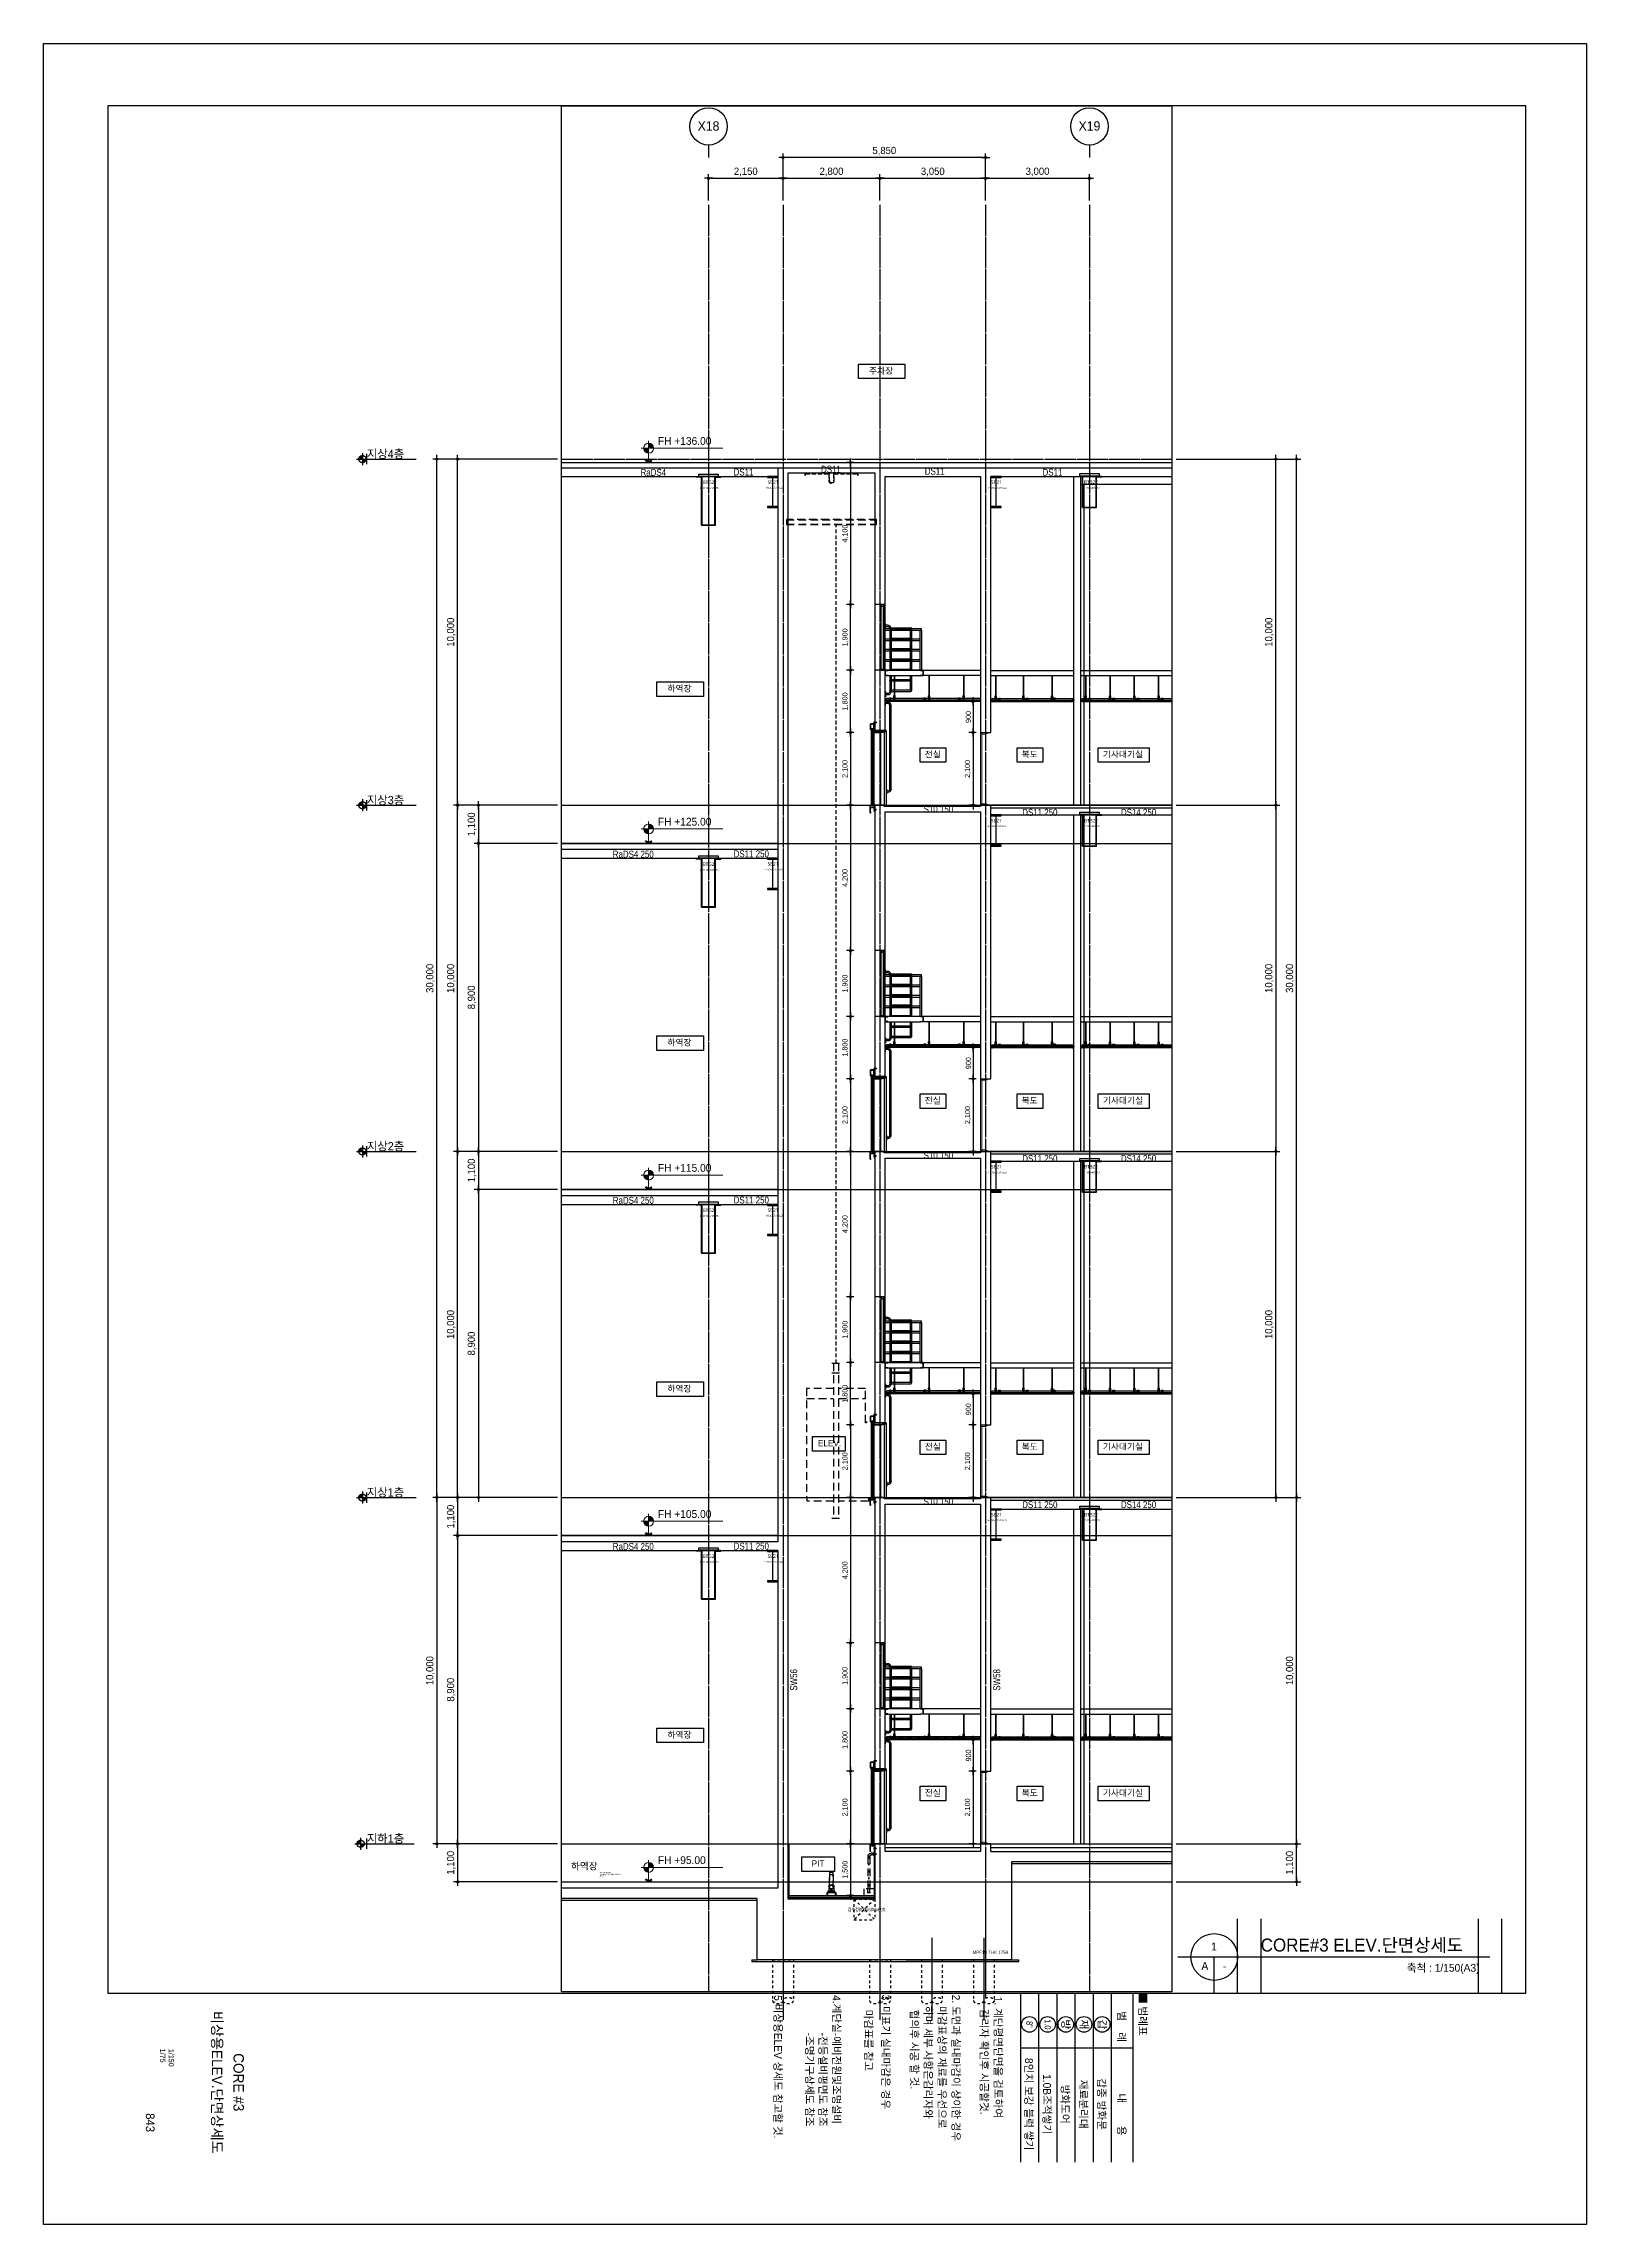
# Model space of a CAD drawing. Header units: millimetres. Extents: x 11948722 to 13111668, y -10771712 to -10232988.
# Drawn here: x 12162131 to 12206681, y -10587159 to -10524159 of the extents above; entities that cross this region are included whole.
import ezdxf
from ezdxf.enums import TextEntityAlignment as Align

# ---------------------------------------------------------------- set-up
doc = ezdxf.new("R2010")
doc.units = ezdxf.units.MM
doc.header["$LTSCALE"] = 150
doc.header["$MEASUREMENT"] = 0
for name, pattern in [('CEN', [6.2, 6, -0.1, 0, -0.1]), ('HID', [2.3, 1.5, -0.8]), ('HIDDEN', [2, 1, -1]), ('X_PLAN_1F$0$CEN', [62, 60, -1, 0, -1]), ('Xref-계단단면도$0$CEN', [62, 60, -1, 0, -1]), ('Xref-계단단면도$0$HIDDEN', [0.375, 0.25, -0.125])]:
    doc.linetypes.add(name, pattern=pattern)
doc.layers.get('0').update_dxf_attribs({"linetype": 'CONTINUOUS'})
doc.layers.get('Defpoints').update_dxf_attribs({"color": 117, "linetype": 'CONTINUOUS'})
for name, color, linetype in [('0-Besto', 1, 'CONTINUOUS'), ('4', 4, 'CONTINUOUS'), ('8', 8, 'CONTINUOUS'), ('A-CON', 2, 'CONTINUOUS'), ('A-FIN-4', 9, 'CONTINUOUS'), ('A-HAT-251', 251, 'CONTINUOUS'), ('A-TXT-5.0', 3, 'CONTINUOUS'), ('A-중심선', 10, 'CEN'), ('BOX', 7, 'CONTINUOUS'), ('BOX TEXT', 3, 'CONTINUOUS'), ('CON', 2, 'CONTINUOUS'), ('CON-C', 2, 'CONTINUOUS'), ('DIM', 7, 'CONTINUOUS'), ('ELE-06', 6, 'CONTINUOUS'), ('ELE-2', 4, 'CONTINUOUS'), ('ELE-3', 7, 'CONTINUOUS'), ('ELE-8', 8, 'CONTINUOUS'), ('ELE03', 4, 'CONTINUOUS'), ('ELE08', 8, 'CONTINUOUS'), ('elev', 8, 'HID'), ('ETC', 8, 'CONTINUOUS'), ('FIN', 5, 'CONTINUOUS'), ('INS', 251, 'CONTINUOUS'), ('revcloud', 1, 'CONTINUOUS'), ('TEX-SYM', 3, 'CONTINUOUS'), ('TXT1', 3, 'CONTINUOUS'), ('WAL', 3, 'CONTINUOUS'), ('WIN', 4, 'CONTINUOUS'), ('WM', 8, 'X_LINE'), ('X_PLAN_1F$0$A-중심선', 1, 'X_PLAN_1F$0$CEN'), ('Xref-계단단면도$0$3 dim0', 7, 'CONTINUOUS'), ('Xref-계단단면도$0$4', 4, 'CONTINUOUS'), ('Xref-계단단면도$0$8', 8, 'CONTINUOUS'), ('Xref-계단단면도$0$A-TEX-SYM', 3, 'CONTINUOUS'), ('Xref-계단단면도$0$A-TIT', 2, 'CONTINUOUS'), ('Xref-계단단면도$0$A-TXT-3.0', 3, 'CONTINUOUS'), ('Xref-계단단면도$0$A-TXT-5.0', 3, 'CONTINUOUS'), ('Xref-계단단면도$0$DIM', 7, 'CONTINUOUS'), ('Xref-계단단면도$0$ELE-3', 6, 'CONTINUOUS'), ('Xref-계단단면도$0$FIN', 5, 'CONTINUOUS'), ('Xref-계단단면도$0$SYM', 7, 'CONTINUOUS'), ('Xref-계단단면도$0$SYM-1', 7, 'CONTINUOUS'), ('Xref-계단단면도$0$SYM-2', 7, 'CONTINUOUS'), ('Xref-계단단면도$0$TEX', 3, 'CONTINUOUS'), ('Xref-계단단면도$0$TEX-SYM', 3, 'CONTINUOUS')]:
    doc.layers.add(name, color=color, linetype=linetype)
doc.layers.add('Xref-계단단면도$0$A-DOR', color=4, linetype='CONTINUOUS', lineweight=0)
doc.layers.add('Xref-계단단면도$0$박스', color=6, linetype='CONTINUOUS', lineweight=15)
doc.styles.add('A.NARROW', font='ARIALN.TTF')
doc.styles.get("Standard").update_dxf_attribs({"font": 'NanumGothic.ttf'})
doc.styles.add('Xref-계단단면도$0$나눔고딕 Se', font='')
doc.styles.add('Xref-계단단면도$0$돋움', font='')
doc.styles.add('나눔고딕 Se', font='NanumGothic.ttf')
doc.styles.add('돋움', font='')
doc.styles.add('맑은고딕', font='malgun.ttf')
doc.styles.add('주석', font='')
doc.styles.get('Xref-계단단면도$0$나눔고딕 Se').set_extended_font_data('Dotum')
doc.styles.get('Xref-계단단면도$0$돋움').set_extended_font_data('Dotum')
doc.styles.get('돋움').set_extended_font_data('Dotum')
doc.styles.get('주석').set_extended_font_data('Dotum')
doc.linetypes.add('X_LINE', pattern='A,0.8,-0.15,["X",Standard,S=0.1,R=0,X=-0.05,Y=-0.05],-0.15', length=1.1)
doc.dimstyles.new('Xref-계단단면도$0$A1-100', dxfattribs={"dimtxt": 3, "dimasz": 1, "dimexe": 2, "dimexo": 2, "dimgap": 1, "dimtad": 1, "dimdec": 0, "dimzin": 12, "dimdsep": 46, "dimlunit": 6, "dimtxsty": 'Xref-계단단면도$0$나눔고딕 Se', "dimblk1": 'Xref-계단단면도$0$DIMDOT', "dimblk2": 'Xref-계단단면도$0$DIMDOT', "dimsah": 1, "dimcen": -1, "dimdle": 2, "dimclrd": 256, "dimclre": 256, "dimclrt": 3, "dimadec": 0, "dimazin": 0, "dimtfac": 1, "dimtdec": 0, "dimtix": 1, "dimtmove": 2, "dimatfit": 3, "dimldrblk": 'Xref-계단단면도$0$DIMDOT', "dimfxl": 1, "dimtvp": 1, "dimtolj": 1, "dimtzin": 12, "dimlwd": -1, "dimlwe": -1, "dimarcsym": 0})
pattern_1 = [(45, (0, 0), (-0.015890984760856, 0.015890984760856), [])]

msp = doc.modelspace()

# ---------------------------------------------------------------- texts
at = {"layer": 'A-TXT-5.0', "style": '돋움'}
msp.add_text('843', height=250, rotation=270, dxfattribs=at).set_placement((12165209.3, -10584492.9), align=Align.MIDDLE_RIGHT)
at = {"layer": 'BOX TEXT', "linetype": 'HID', "style": '돋움'}
for s, p in [('5.비상용ELEV 상세도 참고할 것.', (12183338, -10580536.6)), ('4.계단실-예비전원및조명설비', (12185029.6, -10580536.6)), ('1. 계단평면단면을 검토하여 ', (12189696.9, -10580581.9)), ('감리자 확인후 시공할것.', (12189293.3, -10580925.8)), ('-조명기구상세도 참조', (12184250.6, -10581621.5)), ('-전등설비평면도 참조', (12184637, -10581621.5))]:
    msp.add_text(s, height=224.465, rotation=270, dxfattribs=at).set_placement(p, align=Align.MIDDLE_LEFT)
for s, height, p in [(' 3. 미표기 실내마감은 경우', 224.465, (12186338.4, -10580441.9)), (' 2. 도면과 실내마감이 상이한 경우', 224.465, (12188366.5, -10580441.9)), ('마감표를 참고', 224.47, (12185841.1, -10580955.2)), ('협의후 시공 할 것.', 224.465, (12187165.3, -10580958.3)), ('     하며 세부 사항은감리자와 ', 224.465, (12187564, -10580441.9)), ('     마감표상의 재료를 우선으로 ', 224.465, (12187964.8, -10580441.9))]:
    msp.add_text(s, height=height, rotation=270, dxfattribs=at).set_placement(p)
at = {"layer": 'Defpoints'}
for s, style, p in [('RaDS4', 'A.NARROW', (12179369.3, -10536545.8)), ('DS11', 'A.NARROW', (12182056.6, -10536536.5)), ('DS11', 'A.NARROW', (12184580.8, -10536454.6)), ('DS11', 'A.NARROW', (12187576.9, -10536513.3)), ('DS11', 'A.NARROW', (12190977.6, -10536542.5)), ('S10 150', 'A.NARROW', (12187542.6, -10546277.2)), ('DS11 250', 'A.NARROW', (12190390.9, -10546367.2)), ('DS14 250', 'A.NARROW', (12193241.2, -10546367.2)), ('RaDS4 250', 'A.NARROW', (12178566.7, -10547575.8)), ('DS11 250', 'A.NARROW', (12182056.6, -10547566.5)), ('S10 150', 'A.NARROW', (12187542.6, -10556277.2)), ('DS11 250', 'A.NARROW', (12190390.9, -10556367.2)), ('DS14 250', 'A.NARROW', (12193241.2, -10556367.2)), ('RaDS4 250', 'A.NARROW', (12178566.7, -10557575.8)), ('DS11 250', 'A.NARROW', (12182056.6, -10557566.5)), ('S10 150', 'A.NARROW', (12187542.6, -10566277.2)), ('DS11 250', 'A.NARROW', (12190390.9, -10566367.2)), ('DS14 250', 'A.NARROW', (12193241.2, -10566367.2)), ('RaDS4 250', 'A.NARROW', (12178566.7, -10567575.8)), ('DS11 250', 'A.NARROW', (12182056.6, -10567566.5)), ('하역장', '맑은고딕', (12177357.6, -10576808.1))]:
    msp.add_text(s, height=200, dxfattribs=dict(at, style=style)).set_placement(p, align=Align.MIDDLE_LEFT)
at = {"layer": 'Defpoints', "style": 'A.NARROW'}
for s, p in [('SW56', (12183791.3, -10571741.5)), ('SW58', (12189654.4, -10571741.5))]:
    msp.add_text(s, height=200, rotation=90, dxfattribs=at).set_placement(p, align=Align.MIDDLE_LEFT)
at = {"layer": 'Defpoints', "ltscale": 1200, "style": '돋움'}
for s, p in [('THK180 무근콘크리트(섬유보강재)', (12178189.1, -10577048.8)), ('침투식표면강화제', (12178189.1, -10576998.8)), ('침투성방수', (12178189.1, -10577098.8))]:
    msp.add_text(s, height=30, dxfattribs=at).set_placement(p, align=Align.MIDDLE_LEFT)
at = {"layer": 'Defpoints', "style": '주석', "width": 0.8}
for s, p in [('집수정600x600x600', (12185358.3, -10578064.4)), ('MPF19 THK 1750 ', (12188958.3, -10579300.9))]:
    msp.add_text(s, height=100, dxfattribs=at).set_placement(p, align=Align.MIDDLE_LEFT)
at = {"layer": 'TEX-SYM', "color": 3, "style": '돋움'}
msp.add_text('■ 범례표 ', height=225, rotation=270, dxfattribs=at).set_placement((12193760, -10580473.7))
for s, height, p in [('비상용ELEV.단면상세도', 300, (12166991.3, -10583054.6)), ('범    례', 225, (12193149.3, -10581447)), ('CORE #3', 300, (12167613.8, -10583054.6)), ('8인치 보강 블럭 쌓기', 225, (12190469.7, -10583686.3)), ('1.0B조적쌓기', 225, (12190994.7, -10583686.3)), ('방화도어', 225, (12191519.7, -10583686.3)), ('재료분리대', 225, (12192044.7, -10583686.3)), ('갑종 방화문', 225, (12192569.7, -10583686.3)), ('내        용', 225, (12193149.3, -10583983.9))]:
    msp.add_text(s, height=height, rotation=270, dxfattribs=at).set_placement(p, align=Align.CENTER)
at = {"layer": 'TEX-SYM', "color": 3, "style": '돋움', "width": 0.9}
for s, p in [('8"', (12190601.4, -10581382.4)), ('1.0', (12191126.4, -10581382.4))]:
    msp.add_text(s, height=180, rotation=270, dxfattribs=at).set_placement(p, align=Align.MIDDLE_CENTER)
at = {"layer": 'TEX-SYM', "color": 3, "style": '돋움'}
for s, p in [('방', (12191651.4, -10581382.4)), ('재', (12192176.4, -10581382.4)), ('갑', (12192701.4, -10581382.4))]:
    msp.add_text(s, height=225, rotation=270, dxfattribs=at).set_placement(p, align=Align.MIDDLE_CENTER)
at = {"layer": 'TXT1', "color": 3, "style": '돋움'}
for s, p in [('1/75', (12165570.9, -10582284.7)), ('1/150', (12165818.3, -10582345.5))]:
    msp.add_text(s, height=150, rotation=270, dxfattribs=at).set_placement(p, align=Align.MIDDLE_CENTER)
at = {"layer": 'Xref-계단단면도$0$A-TEX-SYM', "style": 'Xref-계단단면도$0$돋움'}
for s, p in [('FH +136.00', (12179868.6, -10535750.4)), ('FH +125.00', (12179868.6, -10546750.4)), ('FH +115.00', (12179868.6, -10556750.4)), ('FH +105.00', (12179868.6, -10566750.4)), ('FH +95.00', (12179868.6, -10576750.4))]:
    msp.add_text(s, height=225, dxfattribs=at).set_placement(p)
at = {"layer": 'Xref-계단단면도$0$A-TXT-3.0', "style": 'Xref-계단단면도$0$돋움'}
for s, p in [('지상4층', (12171465.5, -10536012.8)), ('지상3층', (12171465.5, -10546012.8)), ('지상2층', (12171465.5, -10556012.8)), ('지상1층', (12171465.5, -10566012.8)), ('지하1층', (12171465.5, -10576012.8))]:
    msp.add_text(s, height=240, dxfattribs=at).set_placement(p, align=Align.MIDDLE_LEFT)
at = {"layer": 'Xref-계단단면도$0$A-TXT-5.0', "style": 'Xref-계단단면도$0$돋움'}
msp.add_text('CORE#3 ELEV.단면상세도', height=375, dxfattribs=at).set_placement((12197277.1, -10579276.9))
msp.add_text('축척 : 1/150(A3)', height=225, dxfattribs=at).set_placement((12203595.6, -10579747.3), align=Align.MIDDLE_RIGHT)
at = {"layer": 'Xref-계단단면도$0$SYM-2', "color": 3}
for s, height, style, p in [('X18', 270, 'Xref-계단단면도$0$돋움', (12181332.5, -10526538.4)), ('X19', 270, 'Xref-계단단면도$0$돋움', (12192332.5, -10526538.4)), ('A', 225, 'Xref-계단단면도$0$나눔고딕 Se', (12195664.9, -10579693.3)), ('1', 225, 'Xref-계단단면도$0$나눔고딕 Se', (12195925.4, -10579133.3)), ('-', 225, 'Xref-계단단면도$0$나눔고딕 Se', (12196234.8, -10579697.6))]:
    msp.add_text(s, height=height, dxfattribs=dict(at, style=style)).set_placement(p, align=Align.MIDDLE_CENTER)
at = {"layer": 'Xref-계단단면도$0$TEX', "style": 'Xref-계단단면도$0$돋움'}
for s, p in [('주차장', (12185966.6, -10533609.1)), ('하역장', (12180146.6, -10542788.9)), ('전실', (12187573.1, -10544691.3)), ('복도', (12190373.3, -10544691.3)), ('기사대기실', (12192720.2, -10544691.3)), ('하역장', (12180146.6, -10553014.8)), ('전실', (12187573.1, -10554691.3)), ('복도', (12190373.3, -10554691.3)), ('기사대기실', (12192720.2, -10554691.3)), ('하역장', (12180146.6, -10563014.8)), ('ELEV.', (12184493.7, -10564590.6)), ('전실', (12187573.1, -10564691.3)), ('복도', (12190373.3, -10564691.3)), ('기사대기실', (12192720.2, -10564691.3)), ('하역장', (12180146.6, -10573014.8)), ('전실', (12187573.1, -10574691.3)), ('복도', (12190373.3, -10574691.3)), ('기사대기실', (12192720.2, -10574691.3)), ('PIT', (12184312.2, -10576734.9))]:
    msp.add_text(s, height=180, dxfattribs=at).set_placement(p, align=Align.MIDDLE_LEFT)

# ---------------------------------------------------------------- blocks, each defined once
blk = doc.blocks.new('Xref-계단단면도$0$arrow1')
for p, q in [((0, 0), (0.29, 0.5)), ((0, 0), (0.29, -0.5)), ((0.16, 0), (0.41, 0.43)), ((0.16, 0), (0.41, -0.43)), ((0.29, 0.5), (0.41, 0.43)), ((0.29, -0.5), (0.41, -0.43))]:
    blk.add_line(p, q)
blk = doc.blocks.new('Xref-계단단면도$0$DIMDOT')
at = {"color": 0}
blk.add_line((-2, 0), (2, 0), dxfattribs=at)
for radius in [0.5, 0.25]:
    blk.add_circle((0, 0), radius, dxfattribs=at)
blk = doc.blocks.new('*D15')
at = {"layer": 'Defpoints', "color": 0, "transparency": 16777216}
for p in [(12173487, -10536163), (12177087, -10536163), (12177087, -10566163)]:
    blk.add_point(p, dxfattribs=at)
at = {"layer": 'Xref-계단단면도$0$3 dim0', "transparency": 16777216}
for p, q in [((12176967, -10536163), (12173367, -10536163)), ((12173487, -10566103), (12173487, -10536223)), ((12176967, -10566163), (12173367, -10566163))]:
    blk.add_line(p, q, dxfattribs=at)
at = {"layer": 'Xref-계단단면도$0$3 dim0', "transparency": 16777216, "xscale": 60, "yscale": 60, "zscale": 60}
for p, rotation in [((12173487, -10536163), 90), ((12173487, -10566163), 270)]:
    blk.add_blockref('Xref-계단단면도$0$DIMDOT', p, dxfattribs=dict(at, rotation=rotation))
at = {"layer": 'Xref-계단단면도$0$3 dim0', "color": 3, "transparency": 16777216, "insert": (12173302, -10551163), "char_height": 210, "attachment_point": 5, "rotation": 90, "style": 'Xref-계단단면도$0$나눔고딕 Se'}
blk.add_mtext('\\A1;30,000', dxfattribs=at)
blk = doc.blocks.new('*D16')
at = {"layer": 'Defpoints', "color": 0, "transparency": 16777216}
for p in [(12177087, -10566163), (12173487, -10576163), (12177087, -10576163)]:
    blk.add_point(p, dxfattribs=at)
at = {"layer": 'Xref-계단단면도$0$3 dim0', "transparency": 16777216}
for p, q in [((12176967, -10566163), (12173367, -10566163)), ((12173487, -10566223), (12173487, -10576103)), ((12176967, -10576163), (12173367, -10576163))]:
    blk.add_line(p, q, dxfattribs=at)
at = {"layer": 'Xref-계단단면도$0$3 dim0', "transparency": 16777216, "xscale": 60, "yscale": 60, "zscale": 60}
for p, rotation in [((12173487, -10566163), 90), ((12173487, -10576163), 270)]:
    blk.add_blockref('Xref-계단단면도$0$DIMDOT', p, dxfattribs=dict(at, rotation=rotation))
at = {"layer": 'Xref-계단단면도$0$3 dim0', "color": 3, "transparency": 16777216, "insert": (12173302, -10571163), "char_height": 210, "attachment_point": 5, "rotation": 90, "style": 'Xref-계단단면도$0$나눔고딕 Se'}
blk.add_mtext('\\A1;10,000', dxfattribs=at)
blk = doc.blocks.new('*D17')
at = {"layer": 'Defpoints', "color": 0, "transparency": 16777216}
for p in [(12174087, -10536163), (12177087, -10536163), (12177087, -10546163)]:
    blk.add_point(p, dxfattribs=at)
at = {"layer": 'Xref-계단단면도$0$3 dim0', "transparency": 16777216}
for p, q in [((12176967, -10536163), (12173967, -10536163)), ((12174087, -10546103), (12174087, -10536223)), ((12176967, -10546163), (12173967, -10546163))]:
    blk.add_line(p, q, dxfattribs=at)
at = {"layer": 'Xref-계단단면도$0$3 dim0', "transparency": 16777216, "xscale": 60, "yscale": 60, "zscale": 60}
for p, rotation in [((12174087, -10536163), 90), ((12174087, -10546163), 270)]:
    blk.add_blockref('Xref-계단단면도$0$DIMDOT', p, dxfattribs=dict(at, rotation=rotation))
at = {"layer": 'Xref-계단단면도$0$3 dim0', "color": 3, "transparency": 16777216, "insert": (12173902, -10541163), "char_height": 210, "attachment_point": 5, "rotation": 90, "style": 'Xref-계단단면도$0$나눔고딕 Se'}
blk.add_mtext('\\A1;10,000', dxfattribs=at)
blk = doc.blocks.new('*D18')
at = {"layer": 'Defpoints', "color": 0, "transparency": 16777216}
for p in [(12177087, -10567263), (12174087, -10576163), (12177087, -10576163)]:
    blk.add_point(p, dxfattribs=at)
at = {"layer": 'Xref-계단단면도$0$3 dim0', "transparency": 16777216}
for p, q in [((12176967, -10567263), (12173967, -10567263)), ((12174087, -10567323), (12174087, -10576103)), ((12176967, -10576163), (12173967, -10576163))]:
    blk.add_line(p, q, dxfattribs=at)
at = {"layer": 'Xref-계단단면도$0$3 dim0', "transparency": 16777216, "xscale": 60, "yscale": 60, "zscale": 60}
for p, rotation in [((12174087, -10567263), 90), ((12174087, -10576163), 270)]:
    blk.add_blockref('Xref-계단단면도$0$DIMDOT', p, dxfattribs=dict(at, rotation=rotation))
at = {"layer": 'Xref-계단단면도$0$3 dim0', "color": 3, "transparency": 16777216, "insert": (12173902, -10571713), "char_height": 210, "attachment_point": 5, "rotation": 90, "style": 'Xref-계단단면도$0$나눔고딕 Se'}
blk.add_mtext('\\A1;8,900', dxfattribs=at)
blk = doc.blocks.new('*D19')
at = {"layer": 'Defpoints', "color": 0, "transparency": 16777216}
for p in [(12194713, -10536163), (12198313, -10536163), (12194713, -10566163)]:
    blk.add_point(p, dxfattribs=at)
at = {"layer": 'Xref-계단단면도$0$3 dim0', "transparency": 16777216}
for p, q in [((12194833, -10536163), (12198433, -10536163)), ((12198313, -10566103), (12198313, -10536223)), ((12194833, -10566163), (12198433, -10566163))]:
    blk.add_line(p, q, dxfattribs=at)
at = {"layer": 'Xref-계단단면도$0$3 dim0', "transparency": 16777216, "xscale": 60, "yscale": 60, "zscale": 60}
for p, rotation in [((12198313, -10536163), 90), ((12198313, -10566163), 270)]:
    blk.add_blockref('Xref-계단단면도$0$DIMDOT', p, dxfattribs=dict(at, rotation=rotation))
at = {"layer": 'Xref-계단단면도$0$3 dim0', "color": 3, "transparency": 16777216, "insert": (12198128, -10551163), "char_height": 210, "attachment_point": 5, "rotation": 90, "style": 'Xref-계단단면도$0$나눔고딕 Se'}
blk.add_mtext('\\A1;30,000', dxfattribs=at)
blk = doc.blocks.new('*D20')
at = {"layer": 'Defpoints', "color": 0, "transparency": 16777216}
for p in [(12194713, -10536163), (12197713, -10536163), (12194713, -10546163)]:
    blk.add_point(p, dxfattribs=at)
at = {"layer": 'Xref-계단단면도$0$3 dim0', "transparency": 16777216}
for p, q in [((12194833, -10536163), (12197833, -10536163)), ((12197713, -10546103), (12197713, -10536223)), ((12194833, -10546163), (12197833, -10546163))]:
    blk.add_line(p, q, dxfattribs=at)
at = {"layer": 'Xref-계단단면도$0$3 dim0', "transparency": 16777216, "xscale": 60, "yscale": 60, "zscale": 60}
for p, rotation in [((12197713, -10536163), 90), ((12197713, -10546163), 270)]:
    blk.add_blockref('Xref-계단단면도$0$DIMDOT', p, dxfattribs=dict(at, rotation=rotation))
at = {"layer": 'Xref-계단단면도$0$3 dim0', "color": 3, "transparency": 16777216, "insert": (12197528, -10541163), "char_height": 210, "attachment_point": 5, "rotation": 90, "style": 'Xref-계단단면도$0$나눔고딕 Se'}
blk.add_mtext('\\A1;10,000', dxfattribs=at)
blk = doc.blocks.new('*D21')
at = {"layer": 'Defpoints', "color": 0, "transparency": 16777216}
for p in [(12194713, -10546163), (12194713, -10556163), (12197713, -10556163)]:
    blk.add_point(p, dxfattribs=at)
at = {"layer": 'Xref-계단단면도$0$3 dim0', "transparency": 16777216}
for p, q in [((12194833, -10546163), (12197833, -10546163)), ((12197713, -10546223), (12197713, -10556103)), ((12194833, -10556163), (12197833, -10556163))]:
    blk.add_line(p, q, dxfattribs=at)
at = {"layer": 'Xref-계단단면도$0$3 dim0', "transparency": 16777216, "xscale": 60, "yscale": 60, "zscale": 60}
for p, rotation in [((12197713, -10546163), 90), ((12197713, -10556163), 270)]:
    blk.add_blockref('Xref-계단단면도$0$DIMDOT', p, dxfattribs=dict(at, rotation=rotation))
at = {"layer": 'Xref-계단단면도$0$3 dim0', "color": 3, "transparency": 16777216, "insert": (12197528, -10551163), "char_height": 210, "attachment_point": 5, "rotation": 90, "style": 'Xref-계단단면도$0$나눔고딕 Se'}
blk.add_mtext('\\A1;10,000', dxfattribs=at)
blk = doc.blocks.new('*D22')
at = {"layer": 'Defpoints', "color": 0, "transparency": 16777216}
for p in [(12194713, -10556163), (12197713, -10556163), (12194713, -10566163)]:
    blk.add_point(p, dxfattribs=at)
at = {"layer": 'Xref-계단단면도$0$3 dim0', "transparency": 16777216}
for p, q in [((12194833, -10556163), (12197833, -10556163)), ((12197713, -10566103), (12197713, -10556223)), ((12194833, -10566163), (12197833, -10566163))]:
    blk.add_line(p, q, dxfattribs=at)
at = {"layer": 'Xref-계단단면도$0$3 dim0', "transparency": 16777216, "xscale": 60, "yscale": 60, "zscale": 60}
for p, rotation in [((12197713, -10556163), 90), ((12197713, -10566163), 270)]:
    blk.add_blockref('Xref-계단단면도$0$DIMDOT', p, dxfattribs=dict(at, rotation=rotation))
at = {"layer": 'Xref-계단단면도$0$3 dim0', "color": 3, "transparency": 16777216, "insert": (12197528, -10561163), "char_height": 210, "attachment_point": 5, "rotation": 90, "style": 'Xref-계단단면도$0$나눔고딕 Se'}
blk.add_mtext('\\A1;10,000', dxfattribs=at)
blk = doc.blocks.new('*D23')
at = {"layer": 'Defpoints', "color": 0, "transparency": 16777216}
for p in [(12174087, -10546163), (12177087, -10546163), (12177087, -10556163)]:
    blk.add_point(p, dxfattribs=at)
at = {"layer": 'Xref-계단단면도$0$3 dim0', "transparency": 16777216}
for p, q in [((12176967, -10546163), (12173967, -10546163)), ((12174087, -10556103), (12174087, -10546223)), ((12176967, -10556163), (12173967, -10556163))]:
    blk.add_line(p, q, dxfattribs=at)
at = {"layer": 'Xref-계단단면도$0$3 dim0', "transparency": 16777216, "xscale": 60, "yscale": 60, "zscale": 60}
for p, rotation in [((12174087, -10546163), 90), ((12174087, -10556163), 270)]:
    blk.add_blockref('Xref-계단단면도$0$DIMDOT', p, dxfattribs=dict(at, rotation=rotation))
at = {"layer": 'Xref-계단단면도$0$3 dim0', "color": 3, "transparency": 16777216, "insert": (12173902, -10551163), "char_height": 210, "attachment_point": 5, "rotation": 90, "style": 'Xref-계단단면도$0$나눔고딕 Se'}
blk.add_mtext('\\A1;10,000', dxfattribs=at)
blk = doc.blocks.new('*D24')
at = {"layer": 'Defpoints', "color": 0, "transparency": 16777216}
for p in [(12174087, -10556163), (12177087, -10556163), (12177087, -10566163)]:
    blk.add_point(p, dxfattribs=at)
at = {"layer": 'Xref-계단단면도$0$3 dim0', "transparency": 16777216}
for p, q in [((12176967, -10556163), (12173967, -10556163)), ((12174087, -10566103), (12174087, -10556223)), ((12176967, -10566163), (12173967, -10566163))]:
    blk.add_line(p, q, dxfattribs=at)
at = {"layer": 'Xref-계단단면도$0$3 dim0', "transparency": 16777216, "xscale": 60, "yscale": 60, "zscale": 60}
for p, rotation in [((12174087, -10556163), 90), ((12174087, -10566163), 270)]:
    blk.add_blockref('Xref-계단단면도$0$DIMDOT', p, dxfattribs=dict(at, rotation=rotation))
at = {"layer": 'Xref-계단단면도$0$3 dim0', "color": 3, "transparency": 16777216, "insert": (12173902, -10561163), "char_height": 210, "attachment_point": 5, "rotation": 90, "style": 'Xref-계단단면도$0$나눔고딕 Se'}
blk.add_mtext('\\A1;10,000', dxfattribs=at)
blk = doc.blocks.new('*D5')
at = {"layer": 'Defpoints', "color": 0, "transparency": 16777216}
for p in [(12194713, -10566163), (12198313, -10566163), (12194713, -10576163)]:
    blk.add_point(p, dxfattribs=at)
at = {"layer": 'Xref-계단단면도$0$3 dim0', "transparency": 16777216}
for p, q in [((12194833, -10566163), (12198433, -10566163)), ((12198313, -10576103), (12198313, -10566223)), ((12194833, -10576163), (12198433, -10576163))]:
    blk.add_line(p, q, dxfattribs=at)
at = {"layer": 'Xref-계단단면도$0$3 dim0', "transparency": 16777216, "xscale": 60, "yscale": 60, "zscale": 60}
for p, rotation in [((12198313, -10566163), 90), ((12198313, -10576163), 270)]:
    blk.add_blockref('Xref-계단단면도$0$DIMDOT', p, dxfattribs=dict(at, rotation=rotation))
at = {"layer": 'Xref-계단단면도$0$3 dim0', "color": 3, "transparency": 16777216, "insert": (12198128, -10571163), "char_height": 210, "attachment_point": 5, "rotation": 90, "style": 'Xref-계단단면도$0$나눔고딕 Se'}
blk.add_mtext('\\A1;10,000', dxfattribs=at)
blk = doc.blocks.new('*D6')
at = {"layer": 'Defpoints', "color": 0, "transparency": 16777216}
for p in [(12194713, -10576163), (12198313, -10576163), (12194713, -10577263)]:
    blk.add_point(p, dxfattribs=at)
at = {"layer": 'Xref-계단단면도$0$3 dim0', "transparency": 16777216}
for p, q in [((12194833, -10576163), (12198433, -10576163)), ((12198313, -10577203), (12198313, -10576223)), ((12194833, -10577263), (12198433, -10577263))]:
    blk.add_line(p, q, dxfattribs=at)
at = {"layer": 'Xref-계단단면도$0$3 dim0', "transparency": 16777216, "xscale": 60, "yscale": 60, "zscale": 60}
for p, rotation in [((12198313, -10576163), 90), ((12198313, -10577263), 270)]:
    blk.add_blockref('Xref-계단단면도$0$DIMDOT', p, dxfattribs=dict(at, rotation=rotation))
at = {"layer": 'Xref-계단단면도$0$3 dim0', "color": 3, "transparency": 16777216, "insert": (12198128, -10576713), "char_height": 210, "attachment_point": 5, "rotation": 90, "style": 'Xref-계단단면도$0$나눔고딕 Se'}
blk.add_mtext('\\A1;1,100', dxfattribs=at)
blk = doc.blocks.new('*D7')
at = {"layer": 'Defpoints', "color": 0, "transparency": 16777216}
for p in [(12177087, -10576163), (12174087, -10577263), (12177087, -10577263)]:
    blk.add_point(p, dxfattribs=at)
at = {"layer": 'Xref-계단단면도$0$3 dim0', "transparency": 16777216}
for p, q in [((12176967, -10576163), (12173967, -10576163)), ((12174087, -10576223), (12174087, -10577203)), ((12176967, -10577263), (12173967, -10577263))]:
    blk.add_line(p, q, dxfattribs=at)
at = {"layer": 'Xref-계단단면도$0$3 dim0', "transparency": 16777216, "xscale": 60, "yscale": 60, "zscale": 60}
for p, rotation in [((12174087, -10576163), 90), ((12174087, -10577263), 270)]:
    blk.add_blockref('Xref-계단단면도$0$DIMDOT', p, dxfattribs=dict(at, rotation=rotation))
at = {"layer": 'Xref-계단단면도$0$3 dim0', "color": 3, "transparency": 16777216, "insert": (12173902, -10576713), "char_height": 210, "attachment_point": 5, "rotation": 90, "style": 'Xref-계단단면도$0$나눔고딕 Se'}
blk.add_mtext('\\A1;1,100', dxfattribs=at)
blk = doc.blocks.new('*D8')
at = {"layer": 'Defpoints', "color": 0, "transparency": 16777216}
for p in [(12177087, -10566163), (12174087, -10567263), (12177087, -10567263)]:
    blk.add_point(p, dxfattribs=at)
at = {"layer": 'Xref-계단단면도$0$3 dim0', "transparency": 16777216}
for p, q in [((12176967, -10566163), (12173967, -10566163)), ((12174087, -10566223), (12174087, -10567203)), ((12176967, -10567263), (12173967, -10567263))]:
    blk.add_line(p, q, dxfattribs=at)
at = {"layer": 'Xref-계단단면도$0$3 dim0', "transparency": 16777216, "xscale": 60, "yscale": 60, "zscale": 60}
for p, rotation in [((12174087, -10566163), 90), ((12174087, -10567263), 270)]:
    blk.add_blockref('Xref-계단단면도$0$DIMDOT', p, dxfattribs=dict(at, rotation=rotation))
at = {"layer": 'Xref-계단단면도$0$3 dim0', "color": 3, "transparency": 16777216, "insert": (12173902, -10566713), "char_height": 210, "attachment_point": 5, "rotation": 90, "style": 'Xref-계단단면도$0$나눔고딕 Se'}
blk.add_mtext('\\A1;1,100', dxfattribs=at)
blk = doc.blocks.new('*D9')
at = {"layer": 'Defpoints', "color": 0, "transparency": 16777216}
for p in [(12183483, -10527451), (12183483, -10528240), (12189333, -10528240)]:
    blk.add_point(p, dxfattribs=at)
at = {"layer": 'Xref-계단단면도$0$3 dim0', "transparency": 16777216}
for p, q in [((12183483, -10528120), (12183483, -10527331)), ((12189273, -10527451), (12183543, -10527451)), ((12189333, -10528120), (12189333, -10527331))]:
    blk.add_line(p, q, dxfattribs=at)
at = {"layer": 'Xref-계단단면도$0$3 dim0', "transparency": 16777216, "xscale": 60, "yscale": 60, "zscale": 60, "rotation": 180}
blk.add_blockref('Xref-계단단면도$0$DIMDOT', (12183483, -10527451), dxfattribs=at)
at = {"layer": 'Xref-계단단면도$0$3 dim0', "transparency": 16777216, "xscale": 60, "yscale": 60, "zscale": 60}
blk.add_blockref('Xref-계단단면도$0$DIMDOT', (12189333, -10527451), dxfattribs=at)
at = {"layer": 'Xref-계단단면도$0$3 dim0', "color": 3, "transparency": 16777216, "insert": (12186408, -10527266), "char_height": 210, "attachment_point": 5, "style": 'Xref-계단단면도$0$나눔고딕 Se'}
blk.add_mtext('\\A1;5,850', dxfattribs=at)
blk = doc.blocks.new('*D10')
at = {"layer": 'Defpoints', "color": 0, "transparency": 16777216}
for p in [(12189333, -10528051), (12186283, -10528813), (12189333, -10528813)]:
    blk.add_point(p, dxfattribs=at)
at = {"layer": 'Xref-계단단면도$0$3 dim0', "transparency": 16777216}
for p, q in [((12186283, -10528693), (12186283, -10527931)), ((12186343, -10528051), (12189273, -10528051)), ((12189333, -10528693), (12189333, -10527931))]:
    blk.add_line(p, q, dxfattribs=at)
at = {"layer": 'Xref-계단단면도$0$3 dim0', "transparency": 16777216, "xscale": 60, "yscale": 60, "zscale": 60, "rotation": 180}
blk.add_blockref('Xref-계단단면도$0$DIMDOT', (12186283, -10528051), dxfattribs=at)
at = {"layer": 'Xref-계단단면도$0$3 dim0', "transparency": 16777216, "xscale": 60, "yscale": 60, "zscale": 60}
blk.add_blockref('Xref-계단단면도$0$DIMDOT', (12189333, -10528051), dxfattribs=at)
at = {"layer": 'Xref-계단단면도$0$3 dim0', "color": 3, "transparency": 16777216, "insert": (12187808, -10527866), "char_height": 210, "attachment_point": 5, "style": 'Xref-계단단면도$0$나눔고딕 Se'}
blk.add_mtext('\\A1;3,050', dxfattribs=at)
blk = doc.blocks.new('*D11')
at = {"layer": 'Defpoints', "color": 0, "transparency": 16777216}
for p in [(12177087, -10557263), (12174687, -10566163), (12177087, -10566163)]:
    blk.add_point(p, dxfattribs=at)
at = {"layer": 'Xref-계단단면도$0$3 dim0', "transparency": 16777216}
for p, q in [((12176967, -10557263), (12174567, -10557263)), ((12174687, -10557323), (12174687, -10566103)), ((12176967, -10566163), (12174567, -10566163))]:
    blk.add_line(p, q, dxfattribs=at)
at = {"layer": 'Xref-계단단면도$0$3 dim0', "transparency": 16777216, "xscale": 60, "yscale": 60, "zscale": 60}
for p, rotation in [((12174687, -10557263), 90), ((12174687, -10566163), 270)]:
    blk.add_blockref('Xref-계단단면도$0$DIMDOT', p, dxfattribs=dict(at, rotation=rotation))
at = {"layer": 'Xref-계단단면도$0$3 dim0', "color": 3, "transparency": 16777216, "insert": (12174502, -10561713), "char_height": 210, "attachment_point": 5, "rotation": 90, "style": 'Xref-계단단면도$0$나눔고딕 Se'}
blk.add_mtext('\\A1;8,900', dxfattribs=at)
blk = doc.blocks.new('*D12')
at = {"layer": 'Defpoints', "color": 0, "transparency": 16777216}
for p in [(12177087, -10556163), (12174687, -10557263), (12177087, -10557263)]:
    blk.add_point(p, dxfattribs=at)
at = {"layer": 'Xref-계단단면도$0$3 dim0', "transparency": 16777216}
for p, q in [((12176967, -10556163), (12174567, -10556163)), ((12174687, -10556223), (12174687, -10557203)), ((12176967, -10557263), (12174567, -10557263))]:
    blk.add_line(p, q, dxfattribs=at)
at = {"layer": 'Xref-계단단면도$0$3 dim0', "transparency": 16777216, "xscale": 60, "yscale": 60, "zscale": 60}
for p, rotation in [((12174687, -10556163), 90), ((12174687, -10557263), 270)]:
    blk.add_blockref('Xref-계단단면도$0$DIMDOT', p, dxfattribs=dict(at, rotation=rotation))
at = {"layer": 'Xref-계단단면도$0$3 dim0', "color": 3, "transparency": 16777216, "insert": (12174502, -10556713), "char_height": 210, "attachment_point": 5, "rotation": 90, "style": 'Xref-계단단면도$0$나눔고딕 Se'}
blk.add_mtext('\\A1;1,100', dxfattribs=at)
blk = doc.blocks.new('*D13')
at = {"layer": 'Defpoints', "color": 0, "transparency": 16777216}
for p in [(12177087, -10547263), (12174687, -10556163), (12177087, -10556163)]:
    blk.add_point(p, dxfattribs=at)
at = {"layer": 'Xref-계단단면도$0$3 dim0', "transparency": 16777216}
for p, q in [((12176967, -10547263), (12174567, -10547263)), ((12174687, -10547323), (12174687, -10556103)), ((12176967, -10556163), (12174567, -10556163))]:
    blk.add_line(p, q, dxfattribs=at)
at = {"layer": 'Xref-계단단면도$0$3 dim0', "transparency": 16777216, "xscale": 60, "yscale": 60, "zscale": 60}
for p, rotation in [((12174687, -10547263), 90), ((12174687, -10556163), 270)]:
    blk.add_blockref('Xref-계단단면도$0$DIMDOT', p, dxfattribs=dict(at, rotation=rotation))
at = {"layer": 'Xref-계단단면도$0$3 dim0', "color": 3, "transparency": 16777216, "insert": (12174502, -10551713), "char_height": 210, "attachment_point": 5, "rotation": 90, "style": 'Xref-계단단면도$0$나눔고딕 Se'}
blk.add_mtext('\\A1;8,900', dxfattribs=at)
blk = doc.blocks.new('*D14')
at = {"layer": 'Defpoints', "color": 0, "transparency": 16777216}
for p in [(12177087, -10546163), (12174687, -10547263), (12177087, -10547263)]:
    blk.add_point(p, dxfattribs=at)
at = {"layer": 'Xref-계단단면도$0$3 dim0', "transparency": 16777216}
for p, q in [((12176967, -10546163), (12174567, -10546163)), ((12174687, -10546223), (12174687, -10547203)), ((12176967, -10547263), (12174567, -10547263))]:
    blk.add_line(p, q, dxfattribs=at)
at = {"layer": 'Xref-계단단면도$0$3 dim0', "transparency": 16777216, "xscale": 60, "yscale": 60, "zscale": 60}
for p, rotation in [((12174687, -10546163), 90), ((12174687, -10547263), 270)]:
    blk.add_blockref('Xref-계단단면도$0$DIMDOT', p, dxfattribs=dict(at, rotation=rotation))
at = {"layer": 'Xref-계단단면도$0$3 dim0', "color": 3, "transparency": 16777216, "insert": (12174502, -10546713), "char_height": 210, "attachment_point": 5, "rotation": 90, "style": 'Xref-계단단면도$0$나눔고딕 Se'}
blk.add_mtext('\\A1;1,100', dxfattribs=at)
blk = doc.blocks.new('*D25')
at = {"layer": 'Defpoints', "color": 0, "transparency": 16777216}
for p in [(12186283, -10528051), (12183483, -10528813), (12186283, -10528813)]:
    blk.add_point(p, dxfattribs=at)
at = {"layer": 'Xref-계단단면도$0$3 dim0', "transparency": 16777216}
for p, q in [((12183483, -10528693), (12183483, -10527931)), ((12183543, -10528051), (12186223, -10528051)), ((12186283, -10528693), (12186283, -10527931))]:
    blk.add_line(p, q, dxfattribs=at)
at = {"layer": 'Xref-계단단면도$0$3 dim0', "transparency": 16777216, "xscale": 60, "yscale": 60, "zscale": 60, "rotation": 180}
blk.add_blockref('Xref-계단단면도$0$DIMDOT', (12183483, -10528051), dxfattribs=at)
at = {"layer": 'Xref-계단단면도$0$3 dim0', "transparency": 16777216, "xscale": 60, "yscale": 60, "zscale": 60}
blk.add_blockref('Xref-계단단면도$0$DIMDOT', (12186283, -10528051), dxfattribs=at)
at = {"layer": 'Xref-계단단면도$0$3 dim0', "color": 3, "transparency": 16777216, "insert": (12184883, -10527866), "char_height": 210, "attachment_point": 5, "style": 'Xref-계단단면도$0$나눔고딕 Se'}
blk.add_mtext('\\A1;2,800', dxfattribs=at)
blk = doc.blocks.new('ELEV-DOOR')
at = {"layer": 'ELE-3'}
for p, q in [((-124, 2403), (-125, 2403)), ((-125, 2403), (-125, 2240)), ((-125, 2240), (-114, 2228)), ((-124, 2241), (-124, 2403)), ((-112, 2229), (-124, 2241)), ((-22, 2406), (-123, 2406)), ((-123, 2406), (-123, 2380)), ((-123, 2380), (-119, 2380)), ((-119, 2380), (-119, 2402)), ((-119, 2402), (-26, 2402)), ((-114, 2228), (-112, 2229)), ((-77, 2254), (-106, 2254)), ((-106, 2254), (-106, 56)), ((-77, 56), (-77, 2254)), ((-42, 2254), (-72, 2254)), ((-72, 2254), (-72, 56)), ((-65, 2406), (-65, 2408)), ((0, 2406), (-65, 2406)), ((-61, 2412), (-14, 2412)), ((-42, 56), (-42, 2254)), ((-27, 2391), (-29, 2391)), ((-29, 2391), (-29, 2200)), ((-29, 2200), (-27, 2200)), ((-27, 2200), (-27, 2391)), ((-26, 2402), (-26, 2376)), ((-26, 2376), (-22, 2376)), ((-12, 2210), (-26, 2210)), ((-26, 2210), (-26, 2150)), ((-26, 2150), (-26, 50)), ((-26, 2150), (166, 2150)), ((-24, 2152), (-24, 2207)), ((-24, 2207), (-12, 2207)), ((166, 2152), (-24, 2152)), ((-22, 2376), (-22, 2406)), ((312, 2207), (-19, 2207)), ((-19, 2207), (-19, 2205)), ((-19, 2205), (312, 2205)), ((-12, 2207), (-12, 2210)), ((-6, 2420), (-6, 2467)), ((-2, 2471), (0, 2471)), ((0, 2471), (0, 2406)), ((328, 2182), (166, 2152)), ((166, 2150), (330, 2180)), ((330, 2210), (312, 2210)), ((312, 2210), (312, 2207)), ((312, 2207), (328, 2207)), ((312, 2205), (312, 2207)), ((328, 2207), (328, 2182)), ((330, 2180), (330, 2210)), ((-133, 47), (-130, 50)), ((-133, -154), (-133, 47)), ((-133, 38), (-130, 38)), ((-130, 50), (-123, 50)), ((-130, 38), (-130, -153)), ((-110, 23), (-130, 23)), ((-123, 50), (-123, 46)), ((-123, 46), (-117, 46)), ((-75, 39), (-120, 39)), ((-120, 39), (-120, 31)), ((-120, 31), (-110, 31)), ((-117, 46), (-117, 50)), ((-117, 50), (-111, 50)), ((-111, 50), (-111, 46)), ((-111, 46), (-105, 46)), ((-110, 31), (-110, 23)), ((-106, 56), (-77, 56)), ((-105, 46), (-105, 50)), ((-105, 50), (-99, 50)), ((-99, 50), (-99, 46)), ((-99, 46), (-93, 46)), ((-93, 46), (-93, 50)), ((-93, 50), (-87, 50)), ((-87, 50), (-87, 46)), ((-87, 46), (-82, 46)), ((-85, 23), (-85, 31)), ((-85, 31), (-75, 31)), ((-45, 23), (-85, 23)), ((-82, 46), (-82, 50)), ((-82, 50), (-68, 50)), ((-75, 31), (-75, 39)), ((-72, 56), (-42, 56)), ((-68, 50), (-68, 39)), ((-68, 39), (-50, 39)), ((-64, 56), (-64, 45)), ((-64, 45), (-54, 45)), ((-54, 45), (-54, 56)), ((-50, 39), (-50, 50)), ((-50, 50), (0, 50)), ((-40, 39), (-45, 39)), ((-45, 39), (-45, 23)), ((-40, 23), (-40, 39)), ((-30, 23), (-40, 23)), ((-30, 44), (-35, 44)), ((-35, 44), (-35, 29)), ((-35, 29), (-30, 29)), ((-30, 50), (-30, 44)), ((-30, 29), (-30, 23)), ((-119, -180), (-133, -154)), ((-130, -153), (-117, -179)), ((-117, -179), (-119, -180))]:
    blk.add_line(p, q, dxfattribs=at)
blk.add_lwpolyline([(0, -10), (0, 50)], dxfattribs=at)
blk.add_lwpolyline([(-130, -10), (0, -10), (0, -140), (-4, -140, -0.414214), (-12, -132), (-12, -34, 0.414214), (-24, -22), (-122, -22, -0.414214), (-130, -14)], format="xyb", close=True, dxfattribs=at)
for centre, radius, start, end in [((-61, 2408), 4, 90, 180), ((-14, 2420), 8.5, 270, 0), ((-2, 2467), 4, 90, 180)]:
    blk.add_arc(centre, radius, start, end, dxfattribs=at)
at = {"layer": 'ELE-8', "linetype": 'HIDDEN'}
for p, q in [((55, 2438), (-28, 2438)), ((-16, 2443), (-21, 2443)), ((-21, 2435), (-21, 2443)), ((-16, 2435), (-21, 2435)), ((-15, 2449), (-16, 2447)), ((-16, 2431), (-16, 2447)), ((-14, 2443), (-16, 2443)), ((-14, 2435), (-16, 2435)), ((-15, 2429), (-16, 2431)), ((-8, 2449), (-15, 2449)), ((-8, 2444), (-15, 2444)), ((-8, 2434), (-15, 2434)), ((-8, 2429), (-15, 2429)), ((-4, 2443), (-9, 2443)), ((-4, 2435), (-9, 2435)), ((-8, 2425), (-8, 2453)), ((-6, 2425), (-8, 2425)), ((-6, 2453), (-8, 2453)), ((-8, 2429), (-8, 2449)), ((45, 2446), (0, 2446)), ((3, 2444), (0, 2444)), ((3, 2434), (0, 2434)), ((45, 2432), (0, 2432)), ((6, 2443), (1, 2443)), ((6, 2435), (1, 2435)), ((6, 2432), (6, 2432)), ((13, 2444), (8, 2444)), ((13, 2434), (8, 2434)), ((16, 2443), (11, 2443)), ((16, 2435), (11, 2435)), ((23, 2444), (18, 2444)), ((23, 2434), (18, 2434)), ((26, 2443), (21, 2443)), ((26, 2435), (21, 2435)), ((32, 2444), (27, 2444)), ((33, 2434), (28, 2434)), ((35, 2443), (30, 2443)), ((35, 2435), (30, 2435)), ((39, 2444), (37, 2444)), ((39, 2444), (37, 2443)), ((39, 2434), (37, 2435)), ((40, 2434), (38, 2434)), ((42, 2443), (40, 2443)), ((42, 2435), (40, 2435)), ((42, 2441), (42, 2443)), ((42, 2435), (42, 2437)), ((45, 2445), (43, 2445)), ((45, 2433), (43, 2433)), ((45, 2446), (45, 2446)), ((46, 2445), (45, 2445)), ((45, 2445), (45, 2445)), ((46, 2433), (45, 2433)), ((45, 2432), (45, 2433)), ((45, 2432), (45, 2432)), ((50, 2445), (49, 2445)), ((50, 2433), (49, 2433)), ((50, 2442), (50, 2445)), ((50, 2433), (50, 2436)), ((-23, -74), (-28, -74)), ((-28, -74), (-28, -85)), ((-23, -85), (-28, -85)), ((-23, -69), (-23, -89)), ((-23, -69), (-13, -69)), ((-23, -73), (-13, -73)), ((-23, -86), (-13, -86)), ((-23, -89), (-13, -89)), ((-13, -95), (-13, -64)), ((-12, -74), (35, -74)), ((-12, -75), (44, -75)), ((-12, -83), (44, -83)), ((-12, -84), (35, -84)), ((44, -75), (35, -74)), ((35, -74), (35, -84)), ((44, -83), (35, -84)), ((44, -75), (44, -83))]:
    blk.add_line(p, q, dxfattribs=at)
at = {"layer": 'ELE-8'}
for p, q in [((166, 2150), (166, 50)), ((274, 2170), (274, 50)), ((274, 50), (0, 50))]:
    blk.add_line(p, q, dxfattribs=at)
at = {"layer": 'ELE-8', "linetype": 'HIDDEN'}
for centre, start, end in [((-11, -64), 119.66646, 166.36814), ((-11, -94), 193.63182, 240.3335)]:
    blk.add_arc(centre, 2.1, start, end, dxfattribs=at)
blk = doc.blocks.new('점검 사다리')
at = {"layer": 'elev'}
for p, q in [((194009, -58989), (194009, -59002)), ((194009, -58989), (194092, -58989)), ((194009, -59002), (194092, -59002)), ((194049, -58987), (194024, -58988)), ((194024, -58988), (194024, -59003)), ((194024, -59003), (194049, -59004)), ((194049, -58987), (194049, -59004)), ((194080, -58946), (194071, -58946)), ((194071, -59046), (194071, -58946)), ((194080, -59046), (194071, -59046)), ((194080, -59046), (194080, -58946)), ((194080, -58970), (194152, -58970)), ((194086, -58985), (194080, -58985)), ((194086, -59006), (194080, -59006)), ((194080, -59021), (194152, -59021)), ((194086, -59006), (194086, -58985)), ((194092, -59002), (194092, -58989)), ((194196, -59065), (194196, -59996)), ((194247, -59065), (194247, -59996)), ((194071, -59996), (194371, -59996)), ((194172, -60100), (194272, -60100)), ((194172, -60106), (194172, -60100)), ((194272, -60106), (194172, -60106)), ((194197, -60100), (194197, -59996)), ((194247, -60100), (194247, -59996)), ((194272, -60100), (194272, -60106)), ((194371, -59996), (194371, -60196))]:
    blk.add_line(p, q, dxfattribs=at)
for centre, radius in [((194222, -59096), 12.6), ((194222, -59096), 10.6), ((194222, -59296), 12.6), ((194222, -59496), 12.6), ((194222, -59696), 12.6), ((194222, -59296), 10.6), ((194222, -59496), 10.6), ((194222, -59696), 10.6), ((194222, -59896), 12.6), ((194222, -59896), 10.6)]:
    blk.add_circle(centre, radius, dxfattribs=at)
for radius in [95, 44.2]:
    blk.add_arc((194152, -59065), radius, 0, 90, dxfattribs=at)
blk = doc.blocks.new('*D54')
at = {"layer": 'Defpoints', "color": 0, "transparency": 16777216}
for p in [(12189183, -10544063), (12188971, -10546163), (12189183, -10546163)]:
    blk.add_point(p, dxfattribs=at)
at = {"layer": 'Xref-계단단면도$0$3 dim0', "transparency": 16777216}
for p, q in [((12189063, -10544063), (12188851, -10544063)), ((12188971, -10544123), (12188971, -10546103)), ((12189063, -10546163), (12188851, -10546163))]:
    blk.add_line(p, q, dxfattribs=at)
at = {"layer": 'Xref-계단단면도$0$3 dim0', "transparency": 16777216, "xscale": 60, "yscale": 60, "zscale": 60}
for p, rotation in [((12188971, -10544063), 90), ((12188971, -10546163), 270)]:
    blk.add_blockref('Xref-계단단면도$0$DIMDOT', p, dxfattribs=dict(at, rotation=rotation))
at = {"layer": 'Xref-계단단면도$0$3 dim0', "color": 3, "transparency": 16777216, "insert": (12188822, -10545113), "char_height": 150, "attachment_point": 5, "rotation": 90, "style": 'Xref-계단단면도$0$나눔고딕 Se'}
blk.add_mtext('\\A1;2,100', dxfattribs=at)
blk = doc.blocks.new('*D55')
at = {"layer": 'Defpoints', "color": 0, "transparency": 16777216}
for p in [(12189183, -10543163), (12188971, -10544063), (12189183, -10544063)]:
    blk.add_point(p, dxfattribs=at)
at = {"layer": 'Xref-계단단면도$0$3 dim0', "transparency": 16777216}
for p, q in [((12189063, -10543163), (12188851, -10543163)), ((12188971, -10543223), (12188971, -10544003)), ((12189063, -10544063), (12188851, -10544063))]:
    blk.add_line(p, q, dxfattribs=at)
at = {"layer": 'Xref-계단단면도$0$3 dim0', "transparency": 16777216, "xscale": 60, "yscale": 60, "zscale": 60}
for p, rotation in [((12188971, -10543163), 90), ((12188971, -10544063), 270)]:
    blk.add_blockref('Xref-계단단면도$0$DIMDOT', p, dxfattribs=dict(at, rotation=rotation))
at = {"layer": 'Xref-계단단면도$0$3 dim0', "color": 3, "transparency": 16777216, "insert": (12188836, -10543613), "char_height": 150, "attachment_point": 5, "rotation": 90, "style": 'Xref-계단단면도$0$나눔고딕 Se'}
blk.add_mtext('\\A1;900', dxfattribs=at)
blk = doc.blocks.new('*D56')
at = {"layer": 'Defpoints', "color": 0, "transparency": 16777216}
for p in [(12189183, -10554063), (12188972, -10556163), (12189183, -10556163)]:
    blk.add_point(p, dxfattribs=at)
at = {"layer": 'Xref-계단단면도$0$3 dim0', "transparency": 16777216}
for p, q in [((12189063, -10554063), (12188852, -10554063)), ((12188972, -10554123), (12188972, -10556103)), ((12189063, -10556163), (12188852, -10556163))]:
    blk.add_line(p, q, dxfattribs=at)
at = {"layer": 'Xref-계단단면도$0$3 dim0', "transparency": 16777216, "xscale": 60, "yscale": 60, "zscale": 60}
for p, rotation in [((12188972, -10554063), 90), ((12188972, -10556163), 270)]:
    blk.add_blockref('Xref-계단단면도$0$DIMDOT', p, dxfattribs=dict(at, rotation=rotation))
at = {"layer": 'Xref-계단단면도$0$3 dim0', "color": 3, "transparency": 16777216, "insert": (12188823, -10555113), "char_height": 150, "attachment_point": 5, "rotation": 90, "style": 'Xref-계단단면도$0$나눔고딕 Se'}
blk.add_mtext('\\A1;2,100', dxfattribs=at)
blk = doc.blocks.new('*D57')
at = {"layer": 'Defpoints', "color": 0, "transparency": 16777216}
for p in [(12189183, -10553163), (12188972, -10554063), (12189183, -10554063)]:
    blk.add_point(p, dxfattribs=at)
at = {"layer": 'Xref-계단단면도$0$3 dim0', "transparency": 16777216}
for p, q in [((12189063, -10553163), (12188852, -10553163)), ((12188972, -10553223), (12188972, -10554003)), ((12189063, -10554063), (12188852, -10554063))]:
    blk.add_line(p, q, dxfattribs=at)
at = {"layer": 'Xref-계단단면도$0$3 dim0', "transparency": 16777216, "xscale": 60, "yscale": 60, "zscale": 60}
for p, rotation in [((12188972, -10553163), 90), ((12188972, -10554063), 270)]:
    blk.add_blockref('Xref-계단단면도$0$DIMDOT', p, dxfattribs=dict(at, rotation=rotation))
at = {"layer": 'Xref-계단단면도$0$3 dim0', "color": 3, "transparency": 16777216, "insert": (12188837, -10553613), "char_height": 150, "attachment_point": 5, "rotation": 90, "style": 'Xref-계단단면도$0$나눔고딕 Se'}
blk.add_mtext('\\A1;900', dxfattribs=at)
blk = doc.blocks.new('*D58')
at = {"layer": 'Defpoints', "color": 0, "transparency": 16777216}
for p in [(12189183, -10564063), (12188972, -10566163), (12189183, -10566163)]:
    blk.add_point(p, dxfattribs=at)
at = {"layer": 'Xref-계단단면도$0$3 dim0', "transparency": 16777216}
for p, q in [((12189063, -10564063), (12188852, -10564063)), ((12188972, -10564123), (12188972, -10566103)), ((12189063, -10566163), (12188852, -10566163))]:
    blk.add_line(p, q, dxfattribs=at)
at = {"layer": 'Xref-계단단면도$0$3 dim0', "transparency": 16777216, "xscale": 60, "yscale": 60, "zscale": 60}
for p, rotation in [((12188972, -10564063), 90), ((12188972, -10566163), 270)]:
    blk.add_blockref('Xref-계단단면도$0$DIMDOT', p, dxfattribs=dict(at, rotation=rotation))
at = {"layer": 'Xref-계단단면도$0$3 dim0', "color": 3, "transparency": 16777216, "insert": (12188823, -10565113), "char_height": 150, "attachment_point": 5, "rotation": 90, "style": 'Xref-계단단면도$0$나눔고딕 Se'}
blk.add_mtext('\\A1;2,100', dxfattribs=at)
blk = doc.blocks.new('*D59')
at = {"layer": 'Defpoints', "color": 0, "transparency": 16777216}
for p in [(12189183, -10563163), (12188972, -10564063), (12189183, -10564063)]:
    blk.add_point(p, dxfattribs=at)
at = {"layer": 'Xref-계단단면도$0$3 dim0', "transparency": 16777216}
for p, q in [((12189063, -10563163), (12188852, -10563163)), ((12188972, -10563223), (12188972, -10564003)), ((12189063, -10564063), (12188852, -10564063))]:
    blk.add_line(p, q, dxfattribs=at)
at = {"layer": 'Xref-계단단면도$0$3 dim0', "transparency": 16777216, "xscale": 60, "yscale": 60, "zscale": 60}
for p, rotation in [((12188972, -10563163), 90), ((12188972, -10564063), 270)]:
    blk.add_blockref('Xref-계단단면도$0$DIMDOT', p, dxfattribs=dict(at, rotation=rotation))
at = {"layer": 'Xref-계단단면도$0$3 dim0', "color": 3, "transparency": 16777216, "insert": (12188837, -10563613), "char_height": 150, "attachment_point": 5, "rotation": 90, "style": 'Xref-계단단면도$0$나눔고딕 Se'}
blk.add_mtext('\\A1;900', dxfattribs=at)
blk = doc.blocks.new('*D60')
at = {"layer": 'Defpoints', "color": 0, "transparency": 16777216}
for p in [(12189183, -10574063), (12188972, -10576163), (12189183, -10576163)]:
    blk.add_point(p, dxfattribs=at)
at = {"layer": 'Xref-계단단면도$0$3 dim0', "transparency": 16777216}
for p, q in [((12189063, -10574063), (12188852, -10574063)), ((12188972, -10574123), (12188972, -10576103)), ((12189063, -10576163), (12188852, -10576163))]:
    blk.add_line(p, q, dxfattribs=at)
at = {"layer": 'Xref-계단단면도$0$3 dim0', "transparency": 16777216, "xscale": 60, "yscale": 60, "zscale": 60}
for p, rotation in [((12188972, -10574063), 90), ((12188972, -10576163), 270)]:
    blk.add_blockref('Xref-계단단면도$0$DIMDOT', p, dxfattribs=dict(at, rotation=rotation))
at = {"layer": 'Xref-계단단면도$0$3 dim0', "color": 3, "transparency": 16777216, "insert": (12188823, -10575113), "char_height": 150, "attachment_point": 5, "rotation": 90, "style": 'Xref-계단단면도$0$나눔고딕 Se'}
blk.add_mtext('\\A1;2,100', dxfattribs=at)
blk = doc.blocks.new('*D61')
at = {"layer": 'Defpoints', "color": 0, "transparency": 16777216}
for p in [(12189183, -10573163), (12188972, -10574063), (12189183, -10574063)]:
    blk.add_point(p, dxfattribs=at)
at = {"layer": 'Xref-계단단면도$0$3 dim0', "transparency": 16777216}
for p, q in [((12189063, -10573163), (12188852, -10573163)), ((12188972, -10573223), (12188972, -10574003)), ((12189063, -10574063), (12188852, -10574063))]:
    blk.add_line(p, q, dxfattribs=at)
at = {"layer": 'Xref-계단단면도$0$3 dim0', "transparency": 16777216, "xscale": 60, "yscale": 60, "zscale": 60}
for p, rotation in [((12188972, -10573163), 90), ((12188972, -10574063), 270)]:
    blk.add_blockref('Xref-계단단면도$0$DIMDOT', p, dxfattribs=dict(at, rotation=rotation))
at = {"layer": 'Xref-계단단면도$0$3 dim0', "color": 3, "transparency": 16777216, "insert": (12188837, -10573613), "char_height": 150, "attachment_point": 5, "rotation": 90, "style": 'Xref-계단단면도$0$나눔고딕 Se'}
blk.add_mtext('\\A1;900', dxfattribs=at)
blk = doc.blocks.new('*D94')
at = {"layer": 'Defpoints', "color": 0, "transparency": 16777216}
for p in [(12185645, -10576163), (12185433, -10577663), (12185645, -10577663)]:
    blk.add_point(p, dxfattribs=at)
at = {"layer": 'Xref-계단단면도$0$3 dim0', "transparency": 16777216}
for p, q in [((12185525, -10576163), (12185313, -10576163)), ((12185433, -10576223), (12185433, -10577603)), ((12185525, -10577663), (12185313, -10577663))]:
    blk.add_line(p, q, dxfattribs=at)
at = {"layer": 'Xref-계단단면도$0$3 dim0', "transparency": 16777216, "xscale": 60, "yscale": 60, "zscale": 60}
for p, rotation in [((12185433, -10576163), 90), ((12185433, -10577663), 270)]:
    blk.add_blockref('Xref-계단단면도$0$DIMDOT', p, dxfattribs=dict(at, rotation=rotation))
at = {"layer": 'Xref-계단단면도$0$3 dim0', "color": 3, "transparency": 16777216, "insert": (12185284, -10576913), "char_height": 150, "attachment_point": 5, "rotation": 90, "style": 'Xref-계단단면도$0$나눔고딕 Se'}
blk.add_mtext('\\A1;1,500', dxfattribs=at)
blk = doc.blocks.new('*D479')
at = {"layer": 'Defpoints', "color": 0, "transparency": 16777216}
for p in [(12183483, -10528051), (12181333, -10528813), (12183483, -10528813)]:
    blk.add_point(p, dxfattribs=at)
at = {"layer": 'Xref-계단단면도$0$3 dim0', "transparency": 16777216}
for p, q in [((12181333, -10528693), (12181333, -10527931)), ((12181393, -10528051), (12183423, -10528051)), ((12183483, -10528693), (12183483, -10527931))]:
    blk.add_line(p, q, dxfattribs=at)
at = {"layer": 'Xref-계단단면도$0$3 dim0', "transparency": 16777216, "xscale": 60, "yscale": 60, "zscale": 60, "rotation": 180}
blk.add_blockref('Xref-계단단면도$0$DIMDOT', (12181333, -10528051), dxfattribs=at)
at = {"layer": 'Xref-계단단면도$0$3 dim0', "transparency": 16777216, "xscale": 60, "yscale": 60, "zscale": 60}
blk.add_blockref('Xref-계단단면도$0$DIMDOT', (12183483, -10528051), dxfattribs=at)
at = {"layer": 'Xref-계단단면도$0$3 dim0', "color": 3, "transparency": 16777216, "insert": (12182408, -10527866), "char_height": 210, "attachment_point": 5, "style": 'Xref-계단단면도$0$나눔고딕 Se'}
blk.add_mtext('\\A1;2,150', dxfattribs=at)
blk = doc.blocks.new('*D480')
at = {"layer": 'Defpoints', "color": 0, "transparency": 16777216}
for p in [(12192333, -10528051), (12189333, -10528813), (12192333, -10528813)]:
    blk.add_point(p, dxfattribs=at)
at = {"layer": 'Xref-계단단면도$0$3 dim0', "transparency": 16777216}
for p, q in [((12189333, -10528693), (12189333, -10527931)), ((12189393, -10528051), (12192273, -10528051)), ((12192333, -10528693), (12192333, -10527931))]:
    blk.add_line(p, q, dxfattribs=at)
at = {"layer": 'Xref-계단단면도$0$3 dim0', "transparency": 16777216, "xscale": 60, "yscale": 60, "zscale": 60, "rotation": 180}
blk.add_blockref('Xref-계단단면도$0$DIMDOT', (12189333, -10528051), dxfattribs=at)
at = {"layer": 'Xref-계단단면도$0$3 dim0', "transparency": 16777216, "xscale": 60, "yscale": 60, "zscale": 60}
blk.add_blockref('Xref-계단단면도$0$DIMDOT', (12192333, -10528051), dxfattribs=at)
at = {"layer": 'Xref-계단단면도$0$3 dim0', "color": 3, "transparency": 16777216, "insert": (12190833, -10527866), "char_height": 210, "attachment_point": 5, "style": 'Xref-계단단면도$0$나눔고딕 Se'}
blk.add_mtext('\\A1;3,000', dxfattribs=at)
blk = doc.blocks.new('점검사다리ㅁ')
at = {"layer": 'ETC', "color": 251, "linetype": 'Continuous'}
for p, q in [((4633683, 1148689), (4633674, 1148689)), ((4633683, 1148539), (4633674, 1148539)), ((4633683, 1148539), (4633683, 1148689))]:
    blk.add_line(p, q, dxfattribs=at)
at = {"layer": 'ETC', "color": 251}
for p, q in [((4633754, 1148633), (4633683, 1148633)), ((4633754, 1148593), (4633683, 1148593)), ((4633777, 1148630), (4633754, 1148633)), ((4633767, 1148592), (4633754, 1148593)), ((4633779, 1148587), (4633767, 1148592)), ((4633799, 1148621), (4633777, 1148630)), ((4633789, 1148579), (4633779, 1148587)), ((4633797, 1148568), (4633789, 1148579)), ((4633802, 1148556), (4633797, 1148568)), ((4633818, 1148607), (4633799, 1148621)), ((4633804, 1148543), (4633802, 1148556)), ((4633804, 1146115), (4633804, 1148543)), ((4633814, 1148521), (4633812, 1148516)), ((4633812, 1148516), (4633812, 1148511)), ((4633812, 1148511), (4633814, 1148506)), ((4633818, 1148524), (4633814, 1148521)), ((4633814, 1148506), (4633818, 1148503)), ((4633832, 1148588), (4633818, 1148607)), ((4633823, 1148526), (4633818, 1148524)), ((4633818, 1148503), (4633823, 1148501)), ((4633828, 1148525), (4633823, 1148526)), ((4633823, 1148501), (4633828, 1148502)), ((4633832, 1148523), (4633828, 1148525)), ((4633828, 1148502), (4633832, 1148504)), ((4633841, 1148567), (4633832, 1148588)), ((4633835, 1148518), (4633832, 1148523)), ((4633832, 1148504), (4633835, 1148508)), ((4633837, 1148513), (4633835, 1148518)), ((4633835, 1148508), (4633837, 1148513)), ((4633844, 1148543), (4633841, 1148567)), ((4633844, 1146115), (4633844, 1148543)), ((4633814, 1148221), (4633812, 1148216)), ((4633812, 1148216), (4633812, 1148211)), ((4633812, 1148211), (4633814, 1148206)), ((4633814, 1147921), (4633812, 1147916)), ((4633812, 1147916), (4633812, 1147911)), ((4633812, 1147911), (4633814, 1147906)), ((4633818, 1148224), (4633814, 1148221)), ((4633814, 1148206), (4633818, 1148203)), ((4633818, 1147924), (4633814, 1147921)), ((4633814, 1147906), (4633818, 1147903)), ((4633823, 1148226), (4633818, 1148224)), ((4633818, 1148203), (4633823, 1148201)), ((4633823, 1147926), (4633818, 1147924)), ((4633818, 1147903), (4633823, 1147901)), ((4633828, 1148225), (4633823, 1148226)), ((4633823, 1148201), (4633828, 1148202)), ((4633828, 1147925), (4633823, 1147926)), ((4633823, 1147901), (4633828, 1147902)), ((4633832, 1148223), (4633828, 1148225)), ((4633828, 1148202), (4633832, 1148204)), ((4633832, 1147923), (4633828, 1147925)), ((4633828, 1147902), (4633832, 1147904)), ((4633835, 1148218), (4633832, 1148223)), ((4633832, 1148204), (4633835, 1148208)), ((4633835, 1147918), (4633832, 1147923)), ((4633832, 1147904), (4633835, 1147908)), ((4633837, 1148213), (4633835, 1148218)), ((4633835, 1148208), (4633837, 1148213)), ((4633837, 1147913), (4633835, 1147918)), ((4633835, 1147908), (4633837, 1147913)), ((4633814, 1147621), (4633812, 1147616)), ((4633812, 1147616), (4633812, 1147611)), ((4633812, 1147611), (4633814, 1147606)), ((4633814, 1147321), (4633812, 1147316)), ((4633812, 1147316), (4633812, 1147311)), ((4633812, 1147311), (4633814, 1147306)), ((4633818, 1147624), (4633814, 1147621)), ((4633814, 1147606), (4633818, 1147603)), ((4633818, 1147324), (4633814, 1147321)), ((4633814, 1147306), (4633818, 1147303)), ((4633823, 1147626), (4633818, 1147624)), ((4633818, 1147603), (4633823, 1147601)), ((4633823, 1147326), (4633818, 1147324)), ((4633818, 1147303), (4633823, 1147301)), ((4633828, 1147625), (4633823, 1147626)), ((4633823, 1147601), (4633828, 1147602)), ((4633828, 1147325), (4633823, 1147326)), ((4633823, 1147301), (4633828, 1147302)), ((4633832, 1147623), (4633828, 1147625)), ((4633828, 1147602), (4633832, 1147604)), ((4633832, 1147323), (4633828, 1147325)), ((4633828, 1147302), (4633832, 1147304)), ((4633835, 1147618), (4633832, 1147623)), ((4633832, 1147604), (4633835, 1147608)), ((4633835, 1147318), (4633832, 1147323)), ((4633832, 1147304), (4633835, 1147308)), ((4633837, 1147613), (4633835, 1147618)), ((4633835, 1147608), (4633837, 1147613)), ((4633837, 1147313), (4633835, 1147318)), ((4633835, 1147308), (4633837, 1147313)), ((4633814, 1147021), (4633812, 1147016)), ((4633812, 1147016), (4633812, 1147011)), ((4633812, 1147011), (4633814, 1147006)), ((4633814, 1146721), (4633812, 1146716)), ((4633812, 1146716), (4633812, 1146711)), ((4633812, 1146711), (4633814, 1146706)), ((4633818, 1147024), (4633814, 1147021)), ((4633814, 1147006), (4633818, 1147003)), ((4633818, 1146724), (4633814, 1146721)), ((4633814, 1146706), (4633818, 1146703)), ((4633823, 1147026), (4633818, 1147024)), ((4633818, 1147003), (4633823, 1147001)), ((4633823, 1146726), (4633818, 1146724)), ((4633818, 1146703), (4633823, 1146701)), ((4633828, 1147025), (4633823, 1147026)), ((4633823, 1147001), (4633828, 1147002)), ((4633828, 1146725), (4633823, 1146726)), ((4633823, 1146701), (4633828, 1146702)), ((4633832, 1147023), (4633828, 1147025)), ((4633828, 1147002), (4633832, 1147004)), ((4633832, 1146723), (4633828, 1146725)), ((4633828, 1146702), (4633832, 1146704)), ((4633835, 1147018), (4633832, 1147023)), ((4633832, 1147004), (4633835, 1147008)), ((4633835, 1146718), (4633832, 1146723)), ((4633832, 1146704), (4633835, 1146708)), ((4633837, 1147013), (4633835, 1147018)), ((4633835, 1147008), (4633837, 1147013)), ((4633837, 1146713), (4633835, 1146718)), ((4633835, 1146708), (4633837, 1146713)), ((4633754, 1146065), (4633720, 1146065)), ((4633754, 1146025), (4633720, 1146025)), ((4633767, 1146067), (4633754, 1146065)), ((4633777, 1146028), (4633754, 1146025)), ((4633779, 1146072), (4633767, 1146067)), ((4633799, 1146037), (4633777, 1146028)), ((4633789, 1146080), (4633779, 1146072)), ((4633797, 1146090), (4633789, 1146080)), ((4633802, 1146102), (4633797, 1146090)), ((4633818, 1146051), (4633799, 1146037)), ((4633804, 1146115), (4633802, 1146102)), ((4633814, 1146421), (4633812, 1146416)), ((4633812, 1146416), (4633812, 1146411)), ((4633812, 1146411), (4633814, 1146406)), ((4633814, 1146121), (4633812, 1146116)), ((4633812, 1146116), (4633812, 1146111)), ((4633812, 1146111), (4633814, 1146106)), ((4633818, 1146424), (4633814, 1146421)), ((4633814, 1146406), (4633818, 1146403)), ((4633818, 1146124), (4633814, 1146121)), ((4633814, 1146106), (4633818, 1146103)), ((4633823, 1146426), (4633818, 1146424)), ((4633818, 1146403), (4633823, 1146401)), ((4633823, 1146126), (4633818, 1146124)), ((4633818, 1146103), (4633823, 1146101)), ((4633832, 1146070), (4633818, 1146051)), ((4633828, 1146425), (4633823, 1146426)), ((4633823, 1146401), (4633828, 1146402)), ((4633828, 1146125), (4633823, 1146126)), ((4633823, 1146101), (4633828, 1146102)), ((4633832, 1146423), (4633828, 1146425)), ((4633828, 1146402), (4633832, 1146404)), ((4633832, 1146123), (4633828, 1146125)), ((4633828, 1146102), (4633832, 1146104)), ((4633835, 1146418), (4633832, 1146423)), ((4633832, 1146404), (4633835, 1146408)), ((4633835, 1146118), (4633832, 1146123)), ((4633832, 1146104), (4633835, 1146108)), ((4633841, 1146092), (4633832, 1146070)), ((4633837, 1146413), (4633835, 1146418)), ((4633835, 1146408), (4633837, 1146413)), ((4633837, 1146113), (4633835, 1146118)), ((4633835, 1146108), (4633837, 1146113)), ((4633844, 1146115), (4633841, 1146092))]:
    blk.add_line(p, q, dxfattribs=at)
blk = doc.blocks.new('비상용elev탈출관련2')
at = {"layer": 'ELE03'}
for p, q in [((4634774, 1149553), (4633674, 1149553)), ((4634774, 1149548), (4633674, 1149548))]:
    blk.add_line(p, q, dxfattribs=at)
at = {"layer": 'ELE03', "color": 251}
blk.add_line((4633749, 1149398), (4634699, 1149398), dxfattribs=at)
at = {"layer": 'ELE08', "color": 252, "ltscale": 10}
for p, q in [((4634724, 1150753), (4633674, 1150753)), ((4634724, 1150703), (4633674, 1150703)), ((4634674, 1150453), (4633674, 1150453)), ((4634674, 1150403), (4633674, 1150403)), ((4634674, 1150703), (4634674, 1149553)), ((4634724, 1150703), (4634724, 1150753)), ((4634724, 1150703), (4634724, 1149553)), ((4634674, 1150153), (4633674, 1150153)), ((4634674, 1150103), (4633674, 1150103)), ((4634674, 1149853), (4633674, 1149853)), ((4634674, 1149803), (4633674, 1149803))]:
    blk.add_line(p, q, dxfattribs=at)
at = {"layer": 'ETC', "color": 251, "linetype": 'Continuous'}
for p, q in [((4633683, 1150907), (4633674, 1150907)), ((4633683, 1150757), (4633674, 1150757)), ((4633683, 1150757), (4633683, 1150907)), ((4633683, 1148938), (4633674, 1148938)), ((4633683, 1148788), (4633674, 1148788)), ((4633683, 1148938), (4633683, 1148788))]:
    blk.add_line(p, q, dxfattribs=at)
at = {"layer": 'ETC', "color": 251}
for p, q in [((4633754, 1150852), (4633683, 1150852)), ((4633754, 1150812), (4633683, 1150812)), ((4633777, 1150849), (4633754, 1150852)), ((4633767, 1150810), (4633754, 1150812)), ((4633779, 1150805), (4633767, 1150810)), ((4633799, 1150840), (4633777, 1150849)), ((4633789, 1150797), (4633779, 1150805)), ((4633797, 1150787), (4633789, 1150797)), ((4633802, 1150775), (4633797, 1150787)), ((4633818, 1150825), (4633799, 1150840)), ((4633804, 1150762), (4633802, 1150775)), ((4633804, 1150762), (4633804, 1149553)), ((4633812, 1150766), (4633814, 1150771)), ((4633812, 1150766), (4633814, 1150771)), ((4633812, 1150761), (4633812, 1150766)), ((4633812, 1150761), (4633812, 1150766)), ((4633814, 1150756), (4633812, 1150761)), ((4633814, 1150756), (4633812, 1150761)), ((4633812, 1150466), (4633814, 1150471)), ((4633812, 1150461), (4633812, 1150466)), ((4633814, 1150456), (4633812, 1150461)), ((4633814, 1150771), (4633818, 1150774)), ((4633814, 1150771), (4633818, 1150774)), ((4633818, 1150753), (4633814, 1150756)), ((4633814, 1150471), (4633818, 1150474)), ((4633818, 1150453), (4633814, 1150456)), ((4633832, 1150807), (4633818, 1150825)), ((4633818, 1150774), (4633823, 1150776)), ((4633818, 1150774), (4633823, 1150776)), ((4633823, 1150751), (4633818, 1150753)), ((4633823, 1150751), (4633818, 1150753)), ((4633818, 1150474), (4633823, 1150476)), ((4633823, 1150451), (4633818, 1150453)), ((4633823, 1150776), (4633828, 1150775)), ((4633823, 1150776), (4633828, 1150775)), ((4633828, 1150752), (4633823, 1150751)), ((4633828, 1150752), (4633823, 1150751)), ((4633823, 1150476), (4633828, 1150475)), ((4633828, 1150452), (4633823, 1150451)), ((4633828, 1150775), (4633832, 1150773)), ((4633828, 1150775), (4633832, 1150773)), ((4633832, 1150754), (4633828, 1150752)), ((4633832, 1150754), (4633828, 1150752)), ((4633828, 1150475), (4633832, 1150473)), ((4633832, 1150454), (4633828, 1150452)), ((4633841, 1150785), (4633832, 1150807)), ((4633832, 1150773), (4633835, 1150768)), ((4633832, 1150773), (4633835, 1150768)), ((4633835, 1150758), (4633832, 1150754)), ((4633835, 1150758), (4633832, 1150754)), ((4633832, 1150473), (4633835, 1150468)), ((4633835, 1150458), (4633832, 1150454)), ((4633835, 1150768), (4633837, 1150763)), ((4633835, 1150768), (4633837, 1150763)), ((4633837, 1150763), (4633835, 1150758)), ((4633837, 1150763), (4633835, 1150758)), ((4633835, 1150468), (4633837, 1150463)), ((4633837, 1150463), (4633835, 1150458)), ((4633844, 1150762), (4633841, 1150785)), ((4633844, 1150783), (4634416, 1150783)), ((4633844, 1150762), (4633844, 1149553)), ((4633844, 1150743), (4634416, 1150743)), ((4633844, 1150483), (4634416, 1150483)), ((4633844, 1150443), (4634416, 1150443)), ((4634396, 1150743), (4634396, 1150483)), ((4634396, 1150443), (4634396, 1150183)), ((4634436, 1150763), (4634436, 1149553)), ((4633812, 1150166), (4633814, 1150171)), ((4633812, 1150161), (4633812, 1150166)), ((4633814, 1150156), (4633812, 1150161)), ((4633812, 1149866), (4633814, 1149871)), ((4633812, 1149861), (4633812, 1149866)), ((4633814, 1149856), (4633812, 1149861)), ((4633814, 1150171), (4633818, 1150174)), ((4633818, 1150153), (4633814, 1150156)), ((4633814, 1149871), (4633818, 1149874)), ((4633818, 1149853), (4633814, 1149856)), ((4633818, 1150174), (4633823, 1150176)), ((4633823, 1150151), (4633818, 1150153)), ((4633818, 1149874), (4633823, 1149876)), ((4633823, 1149851), (4633818, 1149853)), ((4633823, 1150176), (4633828, 1150175)), ((4633828, 1150152), (4633823, 1150151)), ((4633823, 1149876), (4633828, 1149875)), ((4633828, 1149852), (4633823, 1149851)), ((4633828, 1150175), (4633832, 1150173)), ((4633832, 1150154), (4633828, 1150152)), ((4633828, 1149875), (4633832, 1149873)), ((4633832, 1149854), (4633828, 1149852)), ((4633832, 1150173), (4633835, 1150168)), ((4633835, 1150158), (4633832, 1150154)), ((4633832, 1149873), (4633835, 1149868)), ((4633835, 1149858), (4633832, 1149854)), ((4633835, 1150168), (4633837, 1150163)), ((4633837, 1150163), (4633835, 1150158)), ((4633835, 1149868), (4633837, 1149863)), ((4633837, 1149863), (4633835, 1149858)), ((4633844, 1150183), (4634416, 1150183)), ((4633844, 1150143), (4634416, 1150143)), ((4633844, 1149883), (4634416, 1149883)), ((4633844, 1149843), (4634416, 1149843)), ((4634396, 1150143), (4634396, 1149883)), ((4634396, 1149843), (4634396, 1149583)), ((4633804, 1149398), (4633804, 1148933)), ((4633812, 1149566), (4633814, 1149571)), ((4633812, 1149561), (4633812, 1149566)), ((4633814, 1149556), (4633812, 1149561)), ((4633812, 1149266), (4633814, 1149271)), ((4633812, 1149261), (4633812, 1149266)), ((4633814, 1149256), (4633812, 1149261)), ((4633814, 1149571), (4633818, 1149574)), ((4633818, 1149553), (4633814, 1149556)), ((4633814, 1149271), (4633818, 1149274)), ((4633818, 1149253), (4633814, 1149256)), ((4633818, 1149574), (4633823, 1149576)), ((4633823, 1149551), (4633818, 1149553)), ((4633818, 1149274), (4633823, 1149276)), ((4633823, 1149251), (4633818, 1149253)), ((4633823, 1149576), (4633828, 1149575)), ((4633828, 1149552), (4633823, 1149551)), ((4633823, 1149276), (4633828, 1149275)), ((4633828, 1149252), (4633823, 1149251)), ((4633828, 1149575), (4633832, 1149573)), ((4633832, 1149554), (4633828, 1149552)), ((4633828, 1149275), (4633832, 1149273)), ((4633832, 1149254), (4633828, 1149252)), ((4633832, 1149573), (4633835, 1149568)), ((4633835, 1149558), (4633832, 1149554)), ((4633832, 1149273), (4633835, 1149268)), ((4633835, 1149258), (4633832, 1149254)), ((4633835, 1149568), (4633837, 1149563)), ((4633837, 1149563), (4633835, 1149558)), ((4633835, 1149268), (4633837, 1149263)), ((4633837, 1149263), (4633835, 1149258)), ((4633844, 1149583), (4634416, 1149583)), ((4633844, 1149398), (4633844, 1148933)), ((4633844, 1149283), (4634416, 1149283)), ((4633844, 1149243), (4634416, 1149243)), ((4634396, 1149398), (4634396, 1149283)), ((4634396, 1149243), (4634396, 1148983)), ((4634436, 1149398), (4634436, 1148963)), ((4633754, 1148883), (4633683, 1148883)), ((4633754, 1148843), (4633683, 1148843)), ((4633767, 1148885), (4633754, 1148883)), ((4633777, 1148847), (4633754, 1148843)), ((4633779, 1148890), (4633767, 1148885)), ((4633799, 1148855), (4633777, 1148847)), ((4633789, 1148898), (4633779, 1148890)), ((4633797, 1148908), (4633789, 1148898)), ((4633802, 1148920), (4633797, 1148908)), ((4633818, 1148870), (4633799, 1148855)), ((4633804, 1148933), (4633802, 1148920)), ((4633812, 1148966), (4633814, 1148971)), ((4633812, 1148961), (4633812, 1148966)), ((4633814, 1148956), (4633812, 1148961)), ((4633814, 1148971), (4633818, 1148974)), ((4633818, 1148953), (4633814, 1148956)), ((4633818, 1148974), (4633823, 1148976)), ((4633823, 1148951), (4633818, 1148953)), ((4633832, 1148888), (4633818, 1148870)), ((4633823, 1148976), (4633828, 1148975)), ((4633828, 1148952), (4633823, 1148951)), ((4633828, 1148975), (4633832, 1148973)), ((4633832, 1148954), (4633828, 1148952)), ((4633832, 1148973), (4633835, 1148968)), ((4633835, 1148958), (4633832, 1148954)), ((4633841, 1148910), (4633832, 1148888)), ((4633835, 1148968), (4633837, 1148963)), ((4633837, 1148963), (4633835, 1148958)), ((4633844, 1148933), (4633841, 1148910)), ((4633844, 1148983), (4634416, 1148983)), ((4633844, 1148943), (4634416, 1148943))]:
    blk.add_line(p, q, dxfattribs=at)
at = {"layer": 'ETC', "color": 7}
for points in [[(4633749, 1149548), (4633674, 1149548), (4633674, 1149398), (4633749, 1149398), (4633749, 1149403), (4633679, 1149403), (4633679, 1149543), (4633749, 1149543), (4633749, 1149548)], [(4634699, 1149548), (4634774, 1149548), (4634774, 1149398), (4634699, 1149398), (4634699, 1149403), (4634769, 1149403), (4634769, 1149543), (4634699, 1149543), (4634699, 1149548)]]:
    blk.add_lwpolyline(points, dxfattribs=at)
at = {"layer": 'ETC', "color": 251}
for centre, start in [((4634416, 1150763), 270), ((4634416, 1150463), 270), ((4634416, 1150163), 270), ((4634416, 1149863), 270), ((4634416, 1149563), 329.83875), ((4634416, 1149263), 270), ((4634416, 1148963), 270)]:
    blk.add_arc(centre, 20, start, 90, dxfattribs=at)
blk = doc.blocks.new('*D815')
at = {"layer": 'Defpoints', "color": 0, "transparency": 16777216}
for p in [(12185645, -10544063), (12185433, -10546163), (12185645, -10546163)]:
    blk.add_point(p, dxfattribs=at)
at = {"layer": 'Xref-계단단면도$0$3 dim0', "transparency": 16777216}
for p, q in [((12185525, -10544063), (12185313, -10544063)), ((12185433, -10544123), (12185433, -10546103)), ((12185525, -10546163), (12185313, -10546163))]:
    blk.add_line(p, q, dxfattribs=at)
at = {"layer": 'Xref-계단단면도$0$3 dim0', "transparency": 16777216, "xscale": 60, "yscale": 60, "zscale": 60}
for p, rotation in [((12185433, -10544063), 90), ((12185433, -10546163), 270)]:
    blk.add_blockref('Xref-계단단면도$0$DIMDOT', p, dxfattribs=dict(at, rotation=rotation))
at = {"layer": 'Xref-계단단면도$0$3 dim0', "color": 3, "transparency": 16777216, "insert": (12185284, -10545113), "char_height": 150, "attachment_point": 5, "rotation": 90, "style": 'Xref-계단단면도$0$나눔고딕 Se'}
blk.add_mtext('\\A1;2,100', dxfattribs=at)
blk = doc.blocks.new('*D816')
at = {"layer": 'Defpoints', "color": 0, "transparency": 16777216}
for p in [(12185433, -10542263), (12185645, -10542263), (12185645, -10544063)]:
    blk.add_point(p, dxfattribs=at)
at = {"layer": 'Xref-계단단면도$0$3 dim0', "transparency": 16777216}
for p, q in [((12185525, -10542263), (12185313, -10542263)), ((12185433, -10544003), (12185433, -10542323)), ((12185525, -10544063), (12185313, -10544063))]:
    blk.add_line(p, q, dxfattribs=at)
at = {"layer": 'Xref-계단단면도$0$3 dim0', "transparency": 16777216, "xscale": 60, "yscale": 60, "zscale": 60}
for p, rotation in [((12185433, -10542263), 90), ((12185433, -10544063), 270)]:
    blk.add_blockref('Xref-계단단면도$0$DIMDOT', p, dxfattribs=dict(at, rotation=rotation))
at = {"layer": 'Xref-계단단면도$0$3 dim0', "color": 3, "transparency": 16777216, "insert": (12185284, -10543163), "char_height": 150, "attachment_point": 5, "rotation": 90, "style": 'Xref-계단단면도$0$나눔고딕 Se'}
blk.add_mtext('\\A1;1,800', dxfattribs=at)
blk = doc.blocks.new('*D817')
at = {"layer": 'Defpoints', "color": 0, "transparency": 16777216}
for p in [(12185433, -10540363), (12185645, -10540363), (12185645, -10542263)]:
    blk.add_point(p, dxfattribs=at)
at = {"layer": 'Xref-계단단면도$0$3 dim0', "transparency": 16777216}
for p, q in [((12185525, -10540363), (12185313, -10540363)), ((12185433, -10542203), (12185433, -10540423)), ((12185525, -10542263), (12185313, -10542263))]:
    blk.add_line(p, q, dxfattribs=at)
at = {"layer": 'Xref-계단단면도$0$3 dim0', "transparency": 16777216, "xscale": 60, "yscale": 60, "zscale": 60}
for p, rotation in [((12185433, -10540363), 90), ((12185433, -10542263), 270)]:
    blk.add_blockref('Xref-계단단면도$0$DIMDOT', p, dxfattribs=dict(at, rotation=rotation))
at = {"layer": 'Xref-계단단면도$0$3 dim0', "color": 3, "transparency": 16777216, "insert": (12185284, -10541313), "char_height": 150, "attachment_point": 5, "rotation": 90, "style": 'Xref-계단단면도$0$나눔고딕 Se'}
blk.add_mtext('\\A1;1,900', dxfattribs=at)
blk = doc.blocks.new('*D818')
at = {"layer": 'Defpoints', "color": 0, "transparency": 16777216}
for p in [(12185645, -10536263), (12185433, -10540363), (12185645, -10540363)]:
    blk.add_point(p, dxfattribs=at)
at = {"layer": 'Xref-계단단면도$0$3 dim0', "transparency": 16777216}
for p, q in [((12185525, -10536263), (12185313, -10536263)), ((12185433, -10536323), (12185433, -10540303)), ((12185525, -10540363), (12185313, -10540363))]:
    blk.add_line(p, q, dxfattribs=at)
at = {"layer": 'Xref-계단단면도$0$3 dim0', "transparency": 16777216, "xscale": 60, "yscale": 60, "zscale": 60}
for p, rotation in [((12185433, -10536263), 90), ((12185433, -10540363), 270)]:
    blk.add_blockref('Xref-계단단면도$0$DIMDOT', p, dxfattribs=dict(at, rotation=rotation))
at = {"layer": 'Xref-계단단면도$0$3 dim0', "color": 3, "transparency": 16777216, "insert": (12185284, -10538313), "char_height": 150, "attachment_point": 5, "rotation": 90, "style": 'Xref-계단단면도$0$나눔고딕 Se'}
blk.add_mtext('\\A1;4,100', dxfattribs=at)
blk = doc.blocks.new('*D819')
at = {"layer": 'Defpoints', "color": 0, "transparency": 16777216}
for p in [(12185645, -10554063), (12185433, -10556163), (12185645, -10556163)]:
    blk.add_point(p, dxfattribs=at)
at = {"layer": 'Xref-계단단면도$0$3 dim0', "transparency": 16777216}
for p, q in [((12185525, -10554063), (12185313, -10554063)), ((12185433, -10554123), (12185433, -10556103)), ((12185525, -10556163), (12185313, -10556163))]:
    blk.add_line(p, q, dxfattribs=at)
at = {"layer": 'Xref-계단단면도$0$3 dim0', "transparency": 16777216, "xscale": 60, "yscale": 60, "zscale": 60}
for p, rotation in [((12185433, -10554063), 90), ((12185433, -10556163), 270)]:
    blk.add_blockref('Xref-계단단면도$0$DIMDOT', p, dxfattribs=dict(at, rotation=rotation))
at = {"layer": 'Xref-계단단면도$0$3 dim0', "color": 3, "transparency": 16777216, "insert": (12185284, -10555113), "char_height": 150, "attachment_point": 5, "rotation": 90, "style": 'Xref-계단단면도$0$나눔고딕 Se'}
blk.add_mtext('\\A1;2,100', dxfattribs=at)
blk = doc.blocks.new('*D820')
at = {"layer": 'Defpoints', "color": 0, "transparency": 16777216}
for p in [(12185433, -10552263), (12185645, -10552263), (12185645, -10554063)]:
    blk.add_point(p, dxfattribs=at)
at = {"layer": 'Xref-계단단면도$0$3 dim0', "transparency": 16777216}
for p, q in [((12185525, -10552263), (12185313, -10552263)), ((12185433, -10554003), (12185433, -10552323)), ((12185525, -10554063), (12185313, -10554063))]:
    blk.add_line(p, q, dxfattribs=at)
at = {"layer": 'Xref-계단단면도$0$3 dim0', "transparency": 16777216, "xscale": 60, "yscale": 60, "zscale": 60}
for p, rotation in [((12185433, -10552263), 90), ((12185433, -10554063), 270)]:
    blk.add_blockref('Xref-계단단면도$0$DIMDOT', p, dxfattribs=dict(at, rotation=rotation))
at = {"layer": 'Xref-계단단면도$0$3 dim0', "color": 3, "transparency": 16777216, "insert": (12185284, -10553163), "char_height": 150, "attachment_point": 5, "rotation": 90, "style": 'Xref-계단단면도$0$나눔고딕 Se'}
blk.add_mtext('\\A1;1,800', dxfattribs=at)
blk = doc.blocks.new('*D821')
at = {"layer": 'Defpoints', "color": 0, "transparency": 16777216}
for p in [(12185433, -10550363), (12185645, -10550363), (12185645, -10552263)]:
    blk.add_point(p, dxfattribs=at)
at = {"layer": 'Xref-계단단면도$0$3 dim0', "transparency": 16777216}
for p, q in [((12185525, -10550363), (12185313, -10550363)), ((12185433, -10552203), (12185433, -10550423)), ((12185525, -10552263), (12185313, -10552263))]:
    blk.add_line(p, q, dxfattribs=at)
at = {"layer": 'Xref-계단단면도$0$3 dim0', "transparency": 16777216, "xscale": 60, "yscale": 60, "zscale": 60}
for p, rotation in [((12185433, -10550363), 90), ((12185433, -10552263), 270)]:
    blk.add_blockref('Xref-계단단면도$0$DIMDOT', p, dxfattribs=dict(at, rotation=rotation))
at = {"layer": 'Xref-계단단면도$0$3 dim0', "color": 3, "transparency": 16777216, "insert": (12185284, -10551313), "char_height": 150, "attachment_point": 5, "rotation": 90, "style": 'Xref-계단단면도$0$나눔고딕 Se'}
blk.add_mtext('\\A1;1,900', dxfattribs=at)
blk = doc.blocks.new('*D822')
at = {"layer": 'Defpoints', "color": 0, "transparency": 16777216}
for p in [(12185645, -10546163), (12185433, -10550363), (12185645, -10550363)]:
    blk.add_point(p, dxfattribs=at)
at = {"layer": 'Xref-계단단면도$0$3 dim0', "transparency": 16777216}
for p, q in [((12185525, -10546163), (12185313, -10546163)), ((12185433, -10546223), (12185433, -10550303)), ((12185525, -10550363), (12185313, -10550363))]:
    blk.add_line(p, q, dxfattribs=at)
at = {"layer": 'Xref-계단단면도$0$3 dim0', "transparency": 16777216, "xscale": 60, "yscale": 60, "zscale": 60}
for p, rotation in [((12185433, -10546163), 90), ((12185433, -10550363), 270)]:
    blk.add_blockref('Xref-계단단면도$0$DIMDOT', p, dxfattribs=dict(at, rotation=rotation))
at = {"layer": 'Xref-계단단면도$0$3 dim0', "color": 3, "transparency": 16777216, "insert": (12185284, -10548263), "char_height": 150, "attachment_point": 5, "rotation": 90, "style": 'Xref-계단단면도$0$나눔고딕 Se'}
blk.add_mtext('\\A1;4,200', dxfattribs=at)
blk = doc.blocks.new('*D823')
at = {"layer": 'Defpoints', "color": 0, "transparency": 16777216}
for p in [(12185645, -10564063), (12185433, -10566163), (12185645, -10566163)]:
    blk.add_point(p, dxfattribs=at)
at = {"layer": 'Xref-계단단면도$0$3 dim0', "transparency": 16777216}
for p, q in [((12185525, -10564063), (12185313, -10564063)), ((12185433, -10564123), (12185433, -10566103)), ((12185525, -10566163), (12185313, -10566163))]:
    blk.add_line(p, q, dxfattribs=at)
at = {"layer": 'Xref-계단단면도$0$3 dim0', "transparency": 16777216, "xscale": 60, "yscale": 60, "zscale": 60}
for p, rotation in [((12185433, -10564063), 90), ((12185433, -10566163), 270)]:
    blk.add_blockref('Xref-계단단면도$0$DIMDOT', p, dxfattribs=dict(at, rotation=rotation))
at = {"layer": 'Xref-계단단면도$0$3 dim0', "color": 3, "transparency": 16777216, "insert": (12185284, -10565113), "char_height": 150, "attachment_point": 5, "rotation": 90, "style": 'Xref-계단단면도$0$나눔고딕 Se'}
blk.add_mtext('\\A1;2,100', dxfattribs=at)
blk = doc.blocks.new('*D824')
at = {"layer": 'Defpoints', "color": 0, "transparency": 16777216}
for p in [(12185433, -10562263), (12185645, -10562263), (12185645, -10564063)]:
    blk.add_point(p, dxfattribs=at)
at = {"layer": 'Xref-계단단면도$0$3 dim0', "transparency": 16777216}
for p, q in [((12185525, -10562263), (12185313, -10562263)), ((12185433, -10564003), (12185433, -10562323)), ((12185525, -10564063), (12185313, -10564063))]:
    blk.add_line(p, q, dxfattribs=at)
at = {"layer": 'Xref-계단단면도$0$3 dim0', "transparency": 16777216, "xscale": 60, "yscale": 60, "zscale": 60}
for p, rotation in [((12185433, -10562263), 90), ((12185433, -10564063), 270)]:
    blk.add_blockref('Xref-계단단면도$0$DIMDOT', p, dxfattribs=dict(at, rotation=rotation))
at = {"layer": 'Xref-계단단면도$0$3 dim0', "color": 3, "transparency": 16777216, "insert": (12185284, -10563163), "char_height": 150, "attachment_point": 5, "rotation": 90, "style": 'Xref-계단단면도$0$나눔고딕 Se'}
blk.add_mtext('\\A1;1,800', dxfattribs=at)
blk = doc.blocks.new('*D825')
at = {"layer": 'Defpoints', "color": 0, "transparency": 16777216}
for p in [(12185433, -10560363), (12185645, -10560363), (12185645, -10562263)]:
    blk.add_point(p, dxfattribs=at)
at = {"layer": 'Xref-계단단면도$0$3 dim0', "transparency": 16777216}
for p, q in [((12185525, -10560363), (12185313, -10560363)), ((12185433, -10562203), (12185433, -10560423)), ((12185525, -10562263), (12185313, -10562263))]:
    blk.add_line(p, q, dxfattribs=at)
at = {"layer": 'Xref-계단단면도$0$3 dim0', "transparency": 16777216, "xscale": 60, "yscale": 60, "zscale": 60}
for p, rotation in [((12185433, -10560363), 90), ((12185433, -10562263), 270)]:
    blk.add_blockref('Xref-계단단면도$0$DIMDOT', p, dxfattribs=dict(at, rotation=rotation))
at = {"layer": 'Xref-계단단면도$0$3 dim0', "color": 3, "transparency": 16777216, "insert": (12185284, -10561313), "char_height": 150, "attachment_point": 5, "rotation": 90, "style": 'Xref-계단단면도$0$나눔고딕 Se'}
blk.add_mtext('\\A1;1,900', dxfattribs=at)
blk = doc.blocks.new('*D826')
at = {"layer": 'Defpoints', "color": 0, "transparency": 16777216}
for p in [(12185645, -10556163), (12185433, -10560363), (12185645, -10560363)]:
    blk.add_point(p, dxfattribs=at)
at = {"layer": 'Xref-계단단면도$0$3 dim0', "transparency": 16777216}
for p, q in [((12185525, -10556163), (12185313, -10556163)), ((12185433, -10556223), (12185433, -10560303)), ((12185525, -10560363), (12185313, -10560363))]:
    blk.add_line(p, q, dxfattribs=at)
at = {"layer": 'Xref-계단단면도$0$3 dim0', "transparency": 16777216, "xscale": 60, "yscale": 60, "zscale": 60}
for p, rotation in [((12185433, -10556163), 90), ((12185433, -10560363), 270)]:
    blk.add_blockref('Xref-계단단면도$0$DIMDOT', p, dxfattribs=dict(at, rotation=rotation))
at = {"layer": 'Xref-계단단면도$0$3 dim0', "color": 3, "transparency": 16777216, "insert": (12185284, -10558263), "char_height": 150, "attachment_point": 5, "rotation": 90, "style": 'Xref-계단단면도$0$나눔고딕 Se'}
blk.add_mtext('\\A1;4,200', dxfattribs=at)
blk = doc.blocks.new('*D827')
at = {"layer": 'Defpoints', "color": 0, "transparency": 16777216}
for p in [(12185645, -10574063), (12185433, -10576163), (12185645, -10576163)]:
    blk.add_point(p, dxfattribs=at)
at = {"layer": 'Xref-계단단면도$0$3 dim0', "transparency": 16777216}
for p, q in [((12185525, -10574063), (12185313, -10574063)), ((12185433, -10574123), (12185433, -10576103)), ((12185525, -10576163), (12185313, -10576163))]:
    blk.add_line(p, q, dxfattribs=at)
at = {"layer": 'Xref-계단단면도$0$3 dim0', "transparency": 16777216, "xscale": 60, "yscale": 60, "zscale": 60}
for p, rotation in [((12185433, -10574063), 90), ((12185433, -10576163), 270)]:
    blk.add_blockref('Xref-계단단면도$0$DIMDOT', p, dxfattribs=dict(at, rotation=rotation))
at = {"layer": 'Xref-계단단면도$0$3 dim0', "color": 3, "transparency": 16777216, "insert": (12185284, -10575113), "char_height": 150, "attachment_point": 5, "rotation": 90, "style": 'Xref-계단단면도$0$나눔고딕 Se'}
blk.add_mtext('\\A1;2,100', dxfattribs=at)
blk = doc.blocks.new('*D828')
at = {"layer": 'Defpoints', "color": 0, "transparency": 16777216}
for p in [(12185433, -10572263), (12185645, -10572263), (12185645, -10574063)]:
    blk.add_point(p, dxfattribs=at)
at = {"layer": 'Xref-계단단면도$0$3 dim0', "transparency": 16777216}
for p, q in [((12185525, -10572263), (12185313, -10572263)), ((12185433, -10574003), (12185433, -10572323)), ((12185525, -10574063), (12185313, -10574063))]:
    blk.add_line(p, q, dxfattribs=at)
at = {"layer": 'Xref-계단단면도$0$3 dim0', "transparency": 16777216, "xscale": 60, "yscale": 60, "zscale": 60}
for p, rotation in [((12185433, -10572263), 90), ((12185433, -10574063), 270)]:
    blk.add_blockref('Xref-계단단면도$0$DIMDOT', p, dxfattribs=dict(at, rotation=rotation))
at = {"layer": 'Xref-계단단면도$0$3 dim0', "color": 3, "transparency": 16777216, "insert": (12185284, -10573163), "char_height": 150, "attachment_point": 5, "rotation": 90, "style": 'Xref-계단단면도$0$나눔고딕 Se'}
blk.add_mtext('\\A1;1,800', dxfattribs=at)
blk = doc.blocks.new('*D829')
at = {"layer": 'Defpoints', "color": 0, "transparency": 16777216}
for p in [(12185433, -10570363), (12185645, -10570363), (12185645, -10572263)]:
    blk.add_point(p, dxfattribs=at)
at = {"layer": 'Xref-계단단면도$0$3 dim0', "transparency": 16777216}
for p, q in [((12185525, -10570363), (12185313, -10570363)), ((12185433, -10572203), (12185433, -10570423)), ((12185525, -10572263), (12185313, -10572263))]:
    blk.add_line(p, q, dxfattribs=at)
at = {"layer": 'Xref-계단단면도$0$3 dim0', "transparency": 16777216, "xscale": 60, "yscale": 60, "zscale": 60}
for p, rotation in [((12185433, -10570363), 90), ((12185433, -10572263), 270)]:
    blk.add_blockref('Xref-계단단면도$0$DIMDOT', p, dxfattribs=dict(at, rotation=rotation))
at = {"layer": 'Xref-계단단면도$0$3 dim0', "color": 3, "transparency": 16777216, "insert": (12185284, -10571313), "char_height": 150, "attachment_point": 5, "rotation": 90, "style": 'Xref-계단단면도$0$나눔고딕 Se'}
blk.add_mtext('\\A1;1,900', dxfattribs=at)
blk = doc.blocks.new('*D830')
at = {"layer": 'Defpoints', "color": 0, "transparency": 16777216}
for p in [(12185645, -10566163), (12185433, -10570363), (12185645, -10570363)]:
    blk.add_point(p, dxfattribs=at)
at = {"layer": 'Xref-계단단면도$0$3 dim0', "transparency": 16777216}
for p, q in [((12185525, -10566163), (12185313, -10566163)), ((12185433, -10566223), (12185433, -10570303)), ((12185525, -10570363), (12185313, -10570363))]:
    blk.add_line(p, q, dxfattribs=at)
at = {"layer": 'Xref-계단단면도$0$3 dim0', "transparency": 16777216, "xscale": 60, "yscale": 60, "zscale": 60}
for p, rotation in [((12185433, -10566163), 90), ((12185433, -10570363), 270)]:
    blk.add_blockref('Xref-계단단면도$0$DIMDOT', p, dxfattribs=dict(at, rotation=rotation))
at = {"layer": 'Xref-계단단면도$0$3 dim0', "color": 3, "transparency": 16777216, "insert": (12185284, -10568263), "char_height": 150, "attachment_point": 5, "rotation": 90, "style": 'Xref-계단단면도$0$나눔고딕 Se'}
blk.add_mtext('\\A1;4,200', dxfattribs=at)
blk = doc.blocks.new('A$C62D91658')
at = {"layer": '0-Besto', "color": 2}
for p, q in [((-359, -25), (-359, -10)), ((-200, -25), (-359, -25)), ((-200, -1410), (-200, -25)), ((-185, -1395), (-185, -10)), ((185, -1395), (185, -10)), ((200, -1410), (200, -25)), ((200, -25), (359, -25)), ((359, -25), (359, -10)), ((-200, -1410), (200, -1410)), ((-185, -1395), (185, -1395))]:
    blk.add_line(p, q, dxfattribs=at)
at = {"layer": '0-Besto'}
for p, q in [((-359, -10), (-188, -10)), ((-159, -10), (-279, -10)), ((159, -10), (279, -10)), ((359, -10), (188, -10))]:
    blk.add_line(p, q, dxfattribs=at)
at = {"layer": 'DIM', "color": 2}
for p, q in [((-279, -10), (-279, 70)), ((-279, 70), (279, 70)), ((279, 0), (-279, 0)), ((279, 70), (279, -10)), ((279, -10), (-279, -10))]:
    blk.add_line(p, q, dxfattribs=at)
at = {"layer": 'Defpoints', "style": '나눔고딕 Se'}
for s, height, p in [('BH-1100x400x15', 50, (287, -335)), ('BTG21', 100, (242, -171))]:
    blk.add_text(s, height=height, dxfattribs=at).set_placement(p, align=Align.MIDDLE_RIGHT)
blk = doc.blocks.new('A$C631E516C')
at = {"layer": 'A-CON', "ltscale": 3}
blk.add_lwpolyline([(-150, 0), (-150, -28), (-8, -28), (-8, -872), (-150, -872), (-150, -900), (150, -900), (150, -872), (8, -872), (8, -28), (150, -28), (150, 0), (-150, 0)], close=True, dxfattribs=at)
at = {"layer": 'Defpoints', "style": '나눔고딕 Se'}
for s, height, p in [('H-900x300x16x28', 50, (308, -326)), ('SB21', 100, (167, -162))]:
    blk.add_text(s, height=height, dxfattribs=at).set_placement(p, align=Align.MIDDLE_RIGHT)
blk = doc.blocks.new('A$C652F490E')
at = {"layer": '0-Besto', "color": 2}
for p, q in [((-359, -10), (-359, 0)), ((-190, -890), (-190, 0)), ((190, -890), (190, 0)), ((359, -10), (359, 0)), ((-200, -10), (-359, -10)), ((-200, -900), (-200, -10)), ((200, -900), (200, -10)), ((200, -10), (359, -10)), ((-200, -900), (200, -900)), ((-190, -890), (190, -890))]:
    blk.add_line(p, q, dxfattribs=at)
at = {"layer": '0-Besto'}
for p, q in [((-359, 0), (-188, 0)), ((-159, 0), (-279, 0)), ((159, 0), (279, 0)), ((359, 0), (188, 0))]:
    blk.add_line(p, q, dxfattribs=at)
at = {"layer": 'DIM', "color": 2}
for p, q in [((-279, 0), (-279, 80)), ((-279, 80), (279, 80)), ((279, 10), (-279, 10)), ((279, 0), (-279, 0)), ((279, 80), (279, 0))]:
    blk.add_line(p, q, dxfattribs=at)
at = {"layer": 'Defpoints', "style": '나눔고딕 Se'}
for s, height, p in [('BT-900x400x10', 50, (287, -326)), ('BTB22', 100, (242, -162))]:
    blk.add_text(s, height=height, dxfattribs=at).set_placement(p, align=Align.MIDDLE_RIGHT)

# ---------------------------------------------------------------- dimensions: what is measured, and where the dimension line sits
at = {"layer": 'Xref-계단단면도$0$3 dim0'}
for base, p1, p2, angle, override, picture, middle in [((12183482.6, -10527450.9), (12189332.6, -10528239.7), (12183482.6, -10528239.7), 180, {"dimscale": 60, "dimtxt": 3.5}, '*D9', (12186407.6, -10527265.5)), ((12173487.3, -10536162.8), (12177087.3, -10566162.8), (12177087.3, -10536162.8), 90, {"dimscale": 60, "dimtxt": 3.5}, '*D15', (12173302, -10551162.8)), ((12174087.3, -10536162.8), (12177087.3, -10546162.8), (12177087.3, -10536162.8), 270, {"dimscale": 60, "dimtxt": 3.5}, '*D17', (12173902, -10541162.8)), ((12198313.3, -10536162.8), (12194713.3, -10566162.8), (12194713.3, -10536162.8), 90, {"dimscale": 60, "dimtxt": 3.5}, '*D19', (12198127.9, -10551162.8)), ((12197713.3, -10536162.8), (12194713.3, -10546162.8), (12194713.3, -10536162.8), 270, {"dimscale": 60, "dimtxt": 3.5}, '*D20', (12197527.9, -10541162.8)), ((12185433.4, -10540362.8), (12185644.5, -10536262.8), (12185644.5, -10540362.8), 270, {"dimscale": 60, "dimtxt": 2.5}, '*D818', (12185283.8, -10538312.8)), ((12185433.4, -10540362.8), (12185644.5, -10542262.8), (12185644.5, -10540362.8), 90, {"dimscale": 60, "dimtxt": 2.5}, '*D817', (12185283.8, -10541312.8)), ((12185433.4, -10542262.8), (12185644.5, -10544062.8), (12185644.5, -10542262.8), 90, {"dimscale": 60, "dimtxt": 2.5}, '*D816', (12185283.8, -10543162.8)), ((12188971.5, -10544062.8), (12189182.6, -10543162.8), (12189182.6, -10544062.8), 270, {"dimscale": 60, "dimtxt": 2.5}, '*D55', (12188836.4, -10543612.8)), ((12185433.4, -10546162.8), (12185644.5, -10544062.8), (12185644.5, -10546162.8), 270, {"dimscale": 60, "dimtxt": 2.5}, '*D815', (12185283.8, -10545112.8)), ((12188971.5, -10546162.8), (12189182.6, -10544062.8), (12189182.6, -10546162.8), 270, {"dimscale": 60, "dimtxt": 2.5}, '*D54', (12188821.9, -10545112.8)), ((12174087.3, -10546162.8), (12177087.3, -10556162.8), (12177087.3, -10546162.8), 270, {"dimscale": 60, "dimtxt": 3.5}, '*D23', (12173902, -10551162.8)), ((12174687.3, -10547262.8), (12177087.3, -10546162.8), (12177087.3, -10547262.8), 90, {"dimscale": 60, "dimtxt": 3.5}, '*D14', (12174502, -10546712.8)), ((12185433.4, -10550362.8), (12185644.5, -10546162.8), (12185644.5, -10550362.8), 270, {"dimscale": 60, "dimtxt": 2.5}, '*D822', (12185283.8, -10548262.8)), ((12197713.3, -10556162.8), (12194713.3, -10546162.8), (12194713.3, -10556162.8), 90, {"dimscale": 60, "dimtxt": 3.5}, '*D21', (12197527.9, -10551162.8)), ((12174687.3, -10556162.8), (12177087.3, -10547262.8), (12177087.3, -10556162.8), 90, {"dimscale": 60, "dimtxt": 3.5}, '*D13', (12174502, -10551712.8)), ((12185433.4, -10550362.8), (12185644.5, -10552262.8), (12185644.5, -10550362.8), 90, {"dimscale": 60, "dimtxt": 2.5}, '*D821', (12185283.8, -10551312.8)), ((12185433.4, -10552262.8), (12185644.5, -10554062.8), (12185644.5, -10552262.8), 90, {"dimscale": 60, "dimtxt": 2.5}, '*D820', (12185283.8, -10553162.8)), ((12188972.1, -10554062.8), (12189183.2, -10553162.8), (12189183.2, -10554062.8), 270, {"dimscale": 60, "dimtxt": 2.5}, '*D57', (12188837, -10553612.8)), ((12185433.4, -10556162.8), (12185644.5, -10554062.8), (12185644.5, -10556162.8), 270, {"dimscale": 60, "dimtxt": 2.5}, '*D819', (12185283.8, -10555112.8)), ((12188972.1, -10556162.8), (12189183.2, -10554062.8), (12189183.2, -10556162.8), 270, {"dimscale": 60, "dimtxt": 2.5}, '*D56', (12188822.5, -10555112.8)), ((12174087.3, -10556162.8), (12177087.3, -10566162.8), (12177087.3, -10556162.8), 270, {"dimscale": 60, "dimtxt": 3.5}, '*D24', (12173902, -10561162.8)), ((12174687.3, -10557262.8), (12177087.3, -10556162.8), (12177087.3, -10557262.8), 90, {"dimscale": 60, "dimtxt": 3.5}, '*D12', (12174502, -10556712.8)), ((12185433.4, -10560362.8), (12185644.5, -10556162.8), (12185644.5, -10560362.8), 270, {"dimscale": 60, "dimtxt": 2.5}, '*D826', (12185283.8, -10558262.8)), ((12197713.3, -10556162.8), (12194713.3, -10566162.8), (12194713.3, -10556162.8), 270, {"dimscale": 60, "dimtxt": 3.5}, '*D22', (12197527.9, -10561162.8)), ((12174687.3, -10566162.8), (12177087.3, -10557262.8), (12177087.3, -10566162.8), 90, {"dimscale": 60, "dimtxt": 3.5}, '*D11', (12174502, -10561712.8)), ((12185433.4, -10560362.8), (12185644.5, -10562262.8), (12185644.5, -10560362.8), 90, {"dimscale": 60, "dimtxt": 2.5}, '*D825', (12185283.8, -10561312.8)), ((12185433.4, -10562262.8), (12185644.5, -10564062.8), (12185644.5, -10562262.8), 90, {"dimscale": 60, "dimtxt": 2.5}, '*D824', (12185283.8, -10563162.8)), ((12188972.1, -10564062.8), (12189183.2, -10563162.8), (12189183.2, -10564062.8), 270, {"dimscale": 60, "dimtxt": 2.5}, '*D59', (12188837, -10563612.8)), ((12185433.4, -10566162.8), (12185644.5, -10564062.8), (12185644.5, -10566162.8), 270, {"dimscale": 60, "dimtxt": 2.5}, '*D823', (12185283.8, -10565112.8)), ((12188972.1, -10566162.8), (12189183.2, -10564062.8), (12189183.2, -10566162.8), 270, {"dimscale": 60, "dimtxt": 2.5}, '*D58', (12188822.5, -10565112.8)), ((12173487.3, -10576162.8), (12177087.3, -10566162.8), (12177087.3, -10576162.8), 270, {"dimscale": 60, "dimtxt": 3.5}, '*D16', (12173302, -10571162.8)), ((12174087.3, -10567262.8), (12177087.3, -10566162.8), (12177087.3, -10567262.8), 90, {"dimscale": 60, "dimtxt": 3.5}, '*D8', (12173902, -10566712.8)), ((12185433.4, -10570362.8), (12185644.5, -10566162.8), (12185644.5, -10570362.8), 270, {"dimscale": 60, "dimtxt": 2.5}, '*D830', (12185283.8, -10568262.8)), ((12198313.3, -10566162.8), (12194713.3, -10576162.8), (12194713.3, -10566162.8), 90, {"dimscale": 60, "dimtxt": 3.5}, '*D5', (12198127.9, -10571162.8)), ((12174087.3, -10576162.8), (12177087.3, -10567262.8), (12177087.3, -10576162.8), 90, {"dimscale": 60, "dimtxt": 3.5}, '*D18', (12173902, -10571712.8)), ((12185433.4, -10570362.8), (12185644.5, -10572262.8), (12185644.5, -10570362.8), 90, {"dimscale": 60, "dimtxt": 2.5}, '*D829', (12185283.8, -10571312.8)), ((12185433.4, -10572262.8), (12185644.5, -10574062.8), (12185644.5, -10572262.8), 90, {"dimscale": 60, "dimtxt": 2.5}, '*D828', (12185283.8, -10573162.8)), ((12188972.1, -10574062.8), (12189183.2, -10573162.8), (12189183.2, -10574062.8), 270, {"dimscale": 60, "dimtxt": 2.5}, '*D61', (12188837, -10573612.8)), ((12185433.4, -10576162.8), (12185644.5, -10574062.8), (12185644.5, -10576162.8), 270, {"dimscale": 60, "dimtxt": 2.5}, '*D827', (12185283.8, -10575112.8)), ((12188972.1, -10576162.8), (12189183.2, -10574062.8), (12189183.2, -10576162.8), 270, {"dimscale": 60, "dimtxt": 2.5}, '*D60', (12188822.5, -10575112.8)), ((12174087.3, -10577262.8), (12177087.3, -10576162.8), (12177087.3, -10577262.8), 90, {"dimscale": 60, "dimtxt": 3.5}, '*D7', (12173902, -10576712.8)), ((12185433.4, -10577662.8), (12185644.5, -10576162.8), (12185644.5, -10577662.8), 270, {"dimscale": 60, "dimtxt": 2.5}, '*D94', (12185283.8, -10576912.8)), ((12198313.3, -10576162.8), (12194713.3, -10577262.8), (12194713.3, -10576162.8), 90, {"dimscale": 60, "dimtxt": 3.5}, '*D6', (12198127.9, -10576712.8))]:
    dim = msp.add_linear_dim(base=base, p1=p1, p2=p2, angle=angle, dimstyle='Xref-계단단면도$0$A1-100', override=override, dxfattribs=at)
    dim.commit()
    dim.dimension.update_dxf_attribs({"geometry": picture, "text_midpoint": middle})
for base, p1, p2, picture, middle in [((12183482.6, -10528050.9), (12181332.6, -10528812.8), (12183482.6, -10528812.8), '*D479', (12182407.6, -10527865.5)), ((12186282.6, -10528050.9), (12183482.6, -10528812.8), (12186282.6, -10528812.8), '*D25', (12184882.6, -10527865.5)), ((12189332.6, -10528050.9), (12186282.6, -10528812.8), (12189332.6, -10528812.8), '*D10', (12187807.6, -10527865.5)), ((12192332.6, -10528050.9), (12189332.6, -10528812.8), (12192332.6, -10528812.8), '*D480', (12190832.6, -10527865.5))]:
    dim = msp.add_linear_dim(base=base, p1=p1, p2=p2, dimstyle='Xref-계단단면도$0$A1-100', override={"dimscale": 60, "dimtxt": 3.5}, dxfattribs=at)
    dim.commit()
    dim.dimension.update_dxf_attribs({"geometry": picture, "text_midpoint": middle})

# ---------------------------------------------------------------- hatches: boundary and pattern name
at = {"layer": 'Xref-계단단면도$0$SYM', "linetype": 'Xref-계단단면도$0$CEN'}
h = msp.add_hatch(color=7, dxfattribs=at)
h.paths.add_polyline_path([(12171440.7, -10536162.8), (12171337.5, -10536162.8), (12171337.5, -10536266, 0.4142136)])
h.paths.add_polyline_path([(12171337.5, -10536059.6, 0.4142136), (12171234.3, -10536162.8), (12171337.5, -10536162.8)])
h = msp.add_hatch(color=7, dxfattribs=at)
h.paths.add_polyline_path([(12171440.7, -10546162.8), (12171337.5, -10546162.8), (12171337.5, -10546266, 0.4142136)])
h.paths.add_polyline_path([(12171337.5, -10546059.6, 0.4142136), (12171234.3, -10546162.8), (12171337.5, -10546162.8)])
h = msp.add_hatch(color=7, dxfattribs=at)
h.paths.add_polyline_path([(12171440.7, -10556162.8), (12171337.5, -10556162.8), (12171337.5, -10556266, 0.4142136)])
h.paths.add_polyline_path([(12171337.5, -10556059.6, 0.4142136), (12171234.3, -10556162.8), (12171337.5, -10556162.8)])
h = msp.add_hatch(color=7, dxfattribs=at)
h.paths.add_polyline_path([(12171440.7, -10566162.8), (12171337.5, -10566162.8), (12171337.5, -10566266, 0.4142136)])
h.paths.add_polyline_path([(12171337.5, -10566059.6, 0.4142136), (12171234.3, -10566162.8), (12171337.5, -10566162.8)])
h = msp.add_hatch(color=7, dxfattribs=at)
h.paths.add_polyline_path([(12171388.7, -10576162.8), (12171285.5, -10576162.8), (12171285.5, -10576266, 0.4142136)])
h.paths.add_polyline_path([(12171285.5, -10576059.6, 0.4142136), (12171182.3, -10576162.8), (12171285.5, -10576162.8)])
at = {"layer": 'Xref-계단단면도$0$박스', "ltscale": 0.1}
h = msp.add_hatch(dxfattribs=at)
h.set_pattern_fill('ANSI31', color=256, scale=0.179786)
h.set_pattern_definition([(45, (0, -100), (-0.015890984760856, 0.015890984760856), [])])
h.paths.add_polyline_path([(12179601.9, -10535702.3), (12179601.9, -10535846.1), (12179745.7, -10535846.1, 0.4142136)])
h.paths.add_polyline_path([(12179601.9, -10535846.1), (12179458.1, -10535846.1, 0.4142136), (12179601.9, -10535989.9)])
h = msp.add_hatch(dxfattribs=at)
h.set_pattern_fill('ANSI31', color=256, scale=0.179786)
h.set_pattern_definition(pattern_1)
h.paths.add_polyline_path([(12179601.9, -10546702.3), (12179601.9, -10546846.1), (12179745.7, -10546846.1, 0.4142136)])
h.paths.add_polyline_path([(12179601.9, -10546846.1), (12179458.1, -10546846.1, 0.4142136), (12179601.9, -10546989.9)])
h = msp.add_hatch(dxfattribs=at)
h.set_pattern_fill('ANSI31', color=256, scale=0.179786)
h.set_pattern_definition(pattern_1)
h.paths.add_polyline_path([(12179601.9, -10556702.3), (12179601.9, -10556846.1), (12179745.7, -10556846.1, 0.4142136)])
h.paths.add_polyline_path([(12179601.9, -10556846.1), (12179458.1, -10556846.1, 0.4142136), (12179601.9, -10556989.9)])
h = msp.add_hatch(dxfattribs=at)
h.set_pattern_fill('ANSI31', color=256, scale=0.179786)
h.set_pattern_definition(pattern_1)
h.paths.add_polyline_path([(12179601.9, -10566702.3), (12179601.9, -10566846.1), (12179745.7, -10566846.1, 0.4142136)])
h.paths.add_polyline_path([(12179601.9, -10566846.1), (12179458.1, -10566846.1, 0.4142136), (12179601.9, -10566989.9)])
h = msp.add_hatch(dxfattribs=at)
h.set_pattern_fill('ANSI31', color=256, scale=0.179786)
h.set_pattern_definition(pattern_1)
h.paths.add_polyline_path([(12179601.9, -10576702.3), (12179601.9, -10576846.1), (12179745.7, -10576846.1, 0.4142136)])
h.paths.add_polyline_path([(12179601.9, -10576846.1), (12179458.1, -10576846.1, 0.4142136), (12179601.9, -10576989.9)])

# ---------------------------------------------------------------- linework, layer by layer
for centre in [(12190599.3, -10581381.9), (12191124.3, -10581381.9), (12191649.3, -10581381.9), (12192174.3, -10581381.9), (12192699.3, -10581381.9)]:
    msp.add_circle(centre, 225)
at = {"layer": '4', "ltscale": 0.1}
for points in [[(12186482.6, -10543168.8), (12186482.6, -10543162.8), (12186481.6, -10543162.8), (12186481.6, -10543167.8), (12186458.6, -10543167.8), (12186458.6, -10543142.8), (12186433.6, -10543142.8), (12186433.6, -10543118.8), (12186432.6, -10543118.8), (12186432.6, -10543143.8), (12186457.6, -10543143.8), (12186457.6, -10543168.8), (12186482.6, -10543168.8)], [(12186482.6, -10553168.8), (12186482.6, -10553162.8), (12186481.6, -10553162.8), (12186481.6, -10553167.8), (12186458.6, -10553167.8), (12186458.6, -10553142.8), (12186433.6, -10553142.8), (12186433.6, -10553118.8), (12186432.6, -10553118.8), (12186432.6, -10553143.8), (12186457.6, -10553143.8), (12186457.6, -10553168.8), (12186482.6, -10553168.8)], [(12186482.6, -10563168.8), (12186482.6, -10563162.8), (12186481.6, -10563162.8), (12186481.6, -10563167.8), (12186458.6, -10563167.8), (12186458.6, -10563142.8), (12186433.6, -10563142.8), (12186433.6, -10563118.8), (12186432.6, -10563118.8), (12186432.6, -10563143.8), (12186457.6, -10563143.8), (12186457.6, -10563168.8), (12186482.6, -10563168.8)], [(12186482.6, -10573168.8), (12186482.6, -10573162.8), (12186481.6, -10573162.8), (12186481.6, -10573167.8), (12186458.6, -10573167.8), (12186458.6, -10573142.8), (12186433.6, -10573142.8), (12186433.6, -10573118.8), (12186432.6, -10573118.8), (12186432.6, -10573143.8), (12186457.6, -10573143.8), (12186457.6, -10573168.8), (12186482.6, -10573168.8)]]:
    msp.add_lwpolyline(points, dxfattribs=at)
at = {"layer": '8'}
for p, q in [((12186690.6, -10542417.8), (12186690.6, -10542994)), ((12186701.9, -10542417.8), (12186701.9, -10542994)), ((12187690.6, -10542417.8), (12187690.6, -10542994)), ((12187701.9, -10542417.8), (12187701.9, -10542994)), ((12188690.6, -10542417.8), (12188690.6, -10542994)), ((12188701.9, -10542417.8), (12188701.9, -10542994)), ((12186677.5, -10542997.8), (12186677.5, -10543116.5)), ((12186715, -10542997.8), (12186677.5, -10542997.8)), ((12186715, -10543001.5), (12186677.5, -10543001.5)), ((12186715, -10543047.8), (12186677.5, -10543047.8)), ((12186707.5, -10542994), (12186685, -10542994)), ((12186685, -10542994), (12186685, -10542997.8)), ((12186685, -10543001.5), (12186685, -10543005.3)), ((12186707.5, -10543005.3), (12186685, -10543005.3)), ((12186688.7, -10542994), (12186688.7, -10542997.8)), ((12186688.7, -10543001.5), (12186688.7, -10543005.3)), ((12186701.9, -10542989), (12186690.6, -10542989)), ((12186701.9, -10542991.5), (12186690.6, -10542991.5)), ((12186690.6, -10543005.3), (12186690.6, -10543016.5)), ((12186701.9, -10543006.5), (12186690.6, -10543006.5)), ((12186701.9, -10543009), (12186690.6, -10543009)), ((12186701.9, -10543011.5), (12186690.6, -10543011.5)), ((12186701.9, -10543014), (12186690.6, -10543014)), ((12186701.9, -10543014), (12186690.6, -10543014)), ((12186701.9, -10543016.5), (12186690.6, -10543016.5)), ((12186701.9, -10543005.3), (12186701.9, -10543016.5)), ((12186703.7, -10542994), (12186703.7, -10542997.8)), ((12186703.7, -10543001.5), (12186703.7, -10543005.3)), ((12186707.5, -10542994), (12186707.5, -10542997.8)), ((12186707.5, -10543001.5), (12186707.5, -10543005.3)), ((12186715, -10542997.8), (12186715, -10543116.5)), ((12187677.5, -10542997.8), (12187677.5, -10543116.5)), ((12187715, -10542997.8), (12187677.5, -10542997.8)), ((12187715, -10543001.5), (12187677.5, -10543001.5)), ((12187715, -10543047.8), (12187677.5, -10543047.8)), ((12187707.5, -10542994), (12187685, -10542994)), ((12187685, -10542994), (12187685, -10542997.8)), ((12187685, -10543001.5), (12187685, -10543005.3)), ((12187707.5, -10543005.3), (12187685, -10543005.3)), ((12187688.7, -10542994), (12187688.7, -10542997.8)), ((12187688.7, -10543001.5), (12187688.7, -10543005.3)), ((12187701.9, -10542989), (12187690.6, -10542989)), ((12187701.9, -10542991.5), (12187690.6, -10542991.5)), ((12187690.6, -10543005.3), (12187690.6, -10543016.5)), ((12187701.9, -10543006.5), (12187690.6, -10543006.5)), ((12187701.9, -10543009), (12187690.6, -10543009)), ((12187701.9, -10543011.5), (12187690.6, -10543011.5)), ((12187701.9, -10543014), (12187690.6, -10543014)), ((12187701.9, -10543014), (12187690.6, -10543014)), ((12187701.9, -10543016.5), (12187690.6, -10543016.5)), ((12187701.9, -10543005.3), (12187701.9, -10543016.5)), ((12187703.7, -10542994), (12187703.7, -10542997.8)), ((12187703.7, -10543001.5), (12187703.7, -10543005.3)), ((12187707.5, -10542994), (12187707.5, -10542997.8)), ((12187707.5, -10543001.5), (12187707.5, -10543005.3)), ((12187715, -10542997.8), (12187715, -10543116.5)), ((12188677.5, -10542997.8), (12188677.5, -10543116.5)), ((12188715, -10542997.8), (12188677.5, -10542997.8)), ((12188715, -10543001.5), (12188677.5, -10543001.5)), ((12188715, -10543047.8), (12188677.5, -10543047.8)), ((12188707.5, -10542994), (12188685, -10542994)), ((12188685, -10542994), (12188685, -10542997.8)), ((12188685, -10543001.5), (12188685, -10543005.3)), ((12188707.5, -10543005.3), (12188685, -10543005.3)), ((12188688.7, -10542994), (12188688.7, -10542997.8)), ((12188688.7, -10543001.5), (12188688.7, -10543005.3)), ((12188701.9, -10542989), (12188690.6, -10542989)), ((12188701.9, -10542991.5), (12188690.6, -10542991.5)), ((12188690.6, -10543005.3), (12188690.6, -10543016.5)), ((12188701.9, -10543006.5), (12188690.6, -10543006.5)), ((12188701.9, -10543009), (12188690.6, -10543009)), ((12188701.9, -10543011.5), (12188690.6, -10543011.5)), ((12188701.9, -10543014), (12188690.6, -10543014)), ((12188701.9, -10543014), (12188690.6, -10543014)), ((12188701.9, -10543016.5), (12188690.6, -10543016.5)), ((12188701.9, -10543005.3), (12188701.9, -10543016.5)), ((12188703.7, -10542994), (12188703.7, -10542997.8)), ((12188703.7, -10543001.5), (12188703.7, -10543005.3)), ((12188707.5, -10542994), (12188707.5, -10542997.8)), ((12188707.5, -10543001.5), (12188707.5, -10543005.3)), ((12188715, -10542997.8), (12188715, -10543116.5)), ((12186610.3, -10543064), (12186554, -10543064)), ((12186554, -10543107.8), (12186554, -10543064)), ((12186610.3, -10543066.5), (12186554, -10543066.5)), ((12186557.6, -10543075.3), (12186554, -10543075.3)), ((12186560.3, -10543114), (12186554, -10543107.8)), ((12186554, -10543114), (12186554, -10543137.8)), ((12186560.3, -10543114), (12186554, -10543114)), ((12186554, -10543137.8), (12186561.5, -10543137.8)), ((12186556.5, -10543116.5), (12186556.5, -10543135.3)), ((12186560.3, -10543116.5), (12186556.5, -10543116.5)), ((12186607.8, -10543124), (12186556.5, -10543124)), ((12186556.5, -10543135.3), (12186559.4, -10543135.3)), ((12186562.8, -10543075.3), (12186559, -10543075.3)), ((12186604, -10543114), (12186560.3, -10543114)), ((12186560.3, -10543116.5), (12186560.3, -10543114)), ((12186562.8, -10543069.4), (12186562.8, -10543064)), ((12186562.8, -10543075.3), (12186562.8, -10543071.1)), ((12186574, -10543137.8), (12186590.3, -10543137.8)), ((12186576.1, -10543135.3), (12186588.1, -10543135.3)), ((12186577.8, -10543069.4), (12186577.8, -10543064)), ((12186577.8, -10543075.3), (12186577.8, -10543071.1)), ((12186581.8, -10543075.3), (12186577.8, -10543075.3)), ((12186586.5, -10543075.3), (12186583.5, -10543075.3)), ((12186586.5, -10543069.4), (12186586.5, -10543064)), ((12186586.5, -10543075.3), (12186586.5, -10543071.1)), ((12186601.5, -10543069.4), (12186601.5, -10543064)), ((12186601.5, -10543075.3), (12186601.5, -10543071.1)), ((12186604.5, -10543075.3), (12186601.5, -10543075.3)), ((12186602.8, -10543137.8), (12186610.3, -10543137.8)), ((12186604, -10543114), (12186610.3, -10543107.8)), ((12186610.3, -10543114), (12186604, -10543114)), ((12186604, -10543116.5), (12186604, -10543114)), ((12186607.8, -10543116.5), (12186604, -10543116.5)), ((12186604.9, -10543135.3), (12186607.8, -10543135.3)), ((12186610.3, -10543075.3), (12186606.6, -10543075.3)), ((12186607.8, -10543135.3), (12186607.8, -10543116.5)), ((12186610.3, -10543107.8), (12186610.3, -10543064)), ((12186610.3, -10543137.8), (12186610.3, -10543114)), ((12186715, -10543116.5), (12186677.5, -10543116.5)), ((12187610.3, -10543064), (12187554, -10543064)), ((12187554, -10543107.8), (12187554, -10543064)), ((12187610.3, -10543066.5), (12187554, -10543066.5)), ((12187557.6, -10543075.3), (12187554, -10543075.3)), ((12187560.3, -10543114), (12187554, -10543107.8)), ((12187554, -10543114), (12187554, -10543137.8)), ((12187560.3, -10543114), (12187554, -10543114)), ((12187554, -10543137.8), (12187561.5, -10543137.8)), ((12187556.5, -10543116.5), (12187556.5, -10543135.3)), ((12187560.3, -10543116.5), (12187556.5, -10543116.5)), ((12187607.8, -10543124), (12187556.5, -10543124)), ((12187556.5, -10543135.3), (12187559.4, -10543135.3)), ((12187562.8, -10543075.3), (12187559, -10543075.3)), ((12187604, -10543114), (12187560.3, -10543114)), ((12187560.3, -10543116.5), (12187560.3, -10543114)), ((12187562.8, -10543069.4), (12187562.8, -10543064)), ((12187562.8, -10543075.3), (12187562.8, -10543071.1)), ((12187574, -10543137.8), (12187590.3, -10543137.8)), ((12187576.1, -10543135.3), (12187588.1, -10543135.3)), ((12187577.8, -10543069.4), (12187577.8, -10543064)), ((12187577.8, -10543075.3), (12187577.8, -10543071.1)), ((12187581.8, -10543075.3), (12187577.8, -10543075.3)), ((12187586.5, -10543075.3), (12187583.5, -10543075.3)), ((12187586.5, -10543069.4), (12187586.5, -10543064)), ((12187586.5, -10543075.3), (12187586.5, -10543071.1)), ((12187601.5, -10543069.4), (12187601.5, -10543064)), ((12187601.5, -10543075.3), (12187601.5, -10543071.1)), ((12187604.5, -10543075.3), (12187601.5, -10543075.3)), ((12187602.8, -10543137.8), (12187610.3, -10543137.8)), ((12187604, -10543114), (12187610.3, -10543107.8)), ((12187610.3, -10543114), (12187604, -10543114)), ((12187604, -10543116.5), (12187604, -10543114)), ((12187607.8, -10543116.5), (12187604, -10543116.5)), ((12187604.9, -10543135.3), (12187607.8, -10543135.3)), ((12187610.3, -10543075.3), (12187606.6, -10543075.3)), ((12187607.8, -10543135.3), (12187607.8, -10543116.5)), ((12187610.3, -10543107.8), (12187610.3, -10543064)), ((12187610.3, -10543137.8), (12187610.3, -10543114)), ((12187715, -10543116.5), (12187677.5, -10543116.5)), ((12188610.3, -10543064), (12188554, -10543064)), ((12188554, -10543107.8), (12188554, -10543064)), ((12188610.3, -10543066.5), (12188554, -10543066.5)), ((12188557.6, -10543075.3), (12188554, -10543075.3)), ((12188560.3, -10543114), (12188554, -10543107.8)), ((12188554, -10543114), (12188554, -10543137.8)), ((12188560.3, -10543114), (12188554, -10543114)), ((12188554, -10543137.8), (12188561.5, -10543137.8)), ((12188556.5, -10543116.5), (12188556.5, -10543135.3)), ((12188560.3, -10543116.5), (12188556.5, -10543116.5)), ((12188607.8, -10543124), (12188556.5, -10543124)), ((12188556.5, -10543135.3), (12188559.4, -10543135.3)), ((12188562.8, -10543075.3), (12188559, -10543075.3)), ((12188604, -10543114), (12188560.3, -10543114)), ((12188560.3, -10543116.5), (12188560.3, -10543114)), ((12188562.8, -10543069.4), (12188562.8, -10543064)), ((12188562.8, -10543075.3), (12188562.8, -10543071.1)), ((12188574, -10543137.8), (12188590.3, -10543137.8)), ((12188576.1, -10543135.3), (12188588.1, -10543135.3)), ((12188577.8, -10543069.4), (12188577.8, -10543064)), ((12188577.8, -10543075.3), (12188577.8, -10543071.1)), ((12188581.8, -10543075.3), (12188577.8, -10543075.3)), ((12188586.5, -10543075.3), (12188583.5, -10543075.3)), ((12188586.5, -10543069.4), (12188586.5, -10543064)), ((12188586.5, -10543075.3), (12188586.5, -10543071.1)), ((12188601.5, -10543069.4), (12188601.5, -10543064)), ((12188601.5, -10543075.3), (12188601.5, -10543071.1)), ((12188604.5, -10543075.3), (12188601.5, -10543075.3)), ((12188602.8, -10543137.8), (12188610.3, -10543137.8)), ((12188604, -10543114), (12188610.3, -10543107.8)), ((12188604, -10543116.5), (12188604, -10543114)), ((12188610.3, -10543114), (12188604, -10543114)), ((12188607.8, -10543116.5), (12188604, -10543116.5)), ((12188604.9, -10543135.3), (12188607.8, -10543135.3)), ((12188610.3, -10543075.3), (12188606.6, -10543075.3)), ((12188607.8, -10543135.3), (12188607.8, -10543116.5)), ((12188610.3, -10543107.8), (12188610.3, -10543064)), ((12188610.3, -10543137.8), (12188610.3, -10543114)), ((12188715, -10543116.5), (12188677.5, -10543116.5)), ((12186690.6, -10552417.8), (12186690.6, -10552994)), ((12186701.9, -10552417.8), (12186701.9, -10552994)), ((12187690.6, -10552417.8), (12187690.6, -10552994)), ((12187701.9, -10552417.8), (12187701.9, -10552994)), ((12188690.6, -10552417.8), (12188690.6, -10552994)), ((12188701.9, -10552417.8), (12188701.9, -10552994)), ((12186610.3, -10553064), (12186554, -10553064)), ((12186554, -10553107.8), (12186554, -10553064)), ((12186610.3, -10553066.5), (12186554, -10553066.5)), ((12186557.6, -10553075.3), (12186554, -10553075.3)), ((12186560.3, -10553114), (12186554, -10553107.8)), ((12186554, -10553114), (12186554, -10553137.8)), ((12186560.3, -10553114), (12186554, -10553114)), ((12186556.5, -10553116.5), (12186556.5, -10553135.3)), ((12186560.3, -10553116.5), (12186556.5, -10553116.5)), ((12186607.8, -10553124), (12186556.5, -10553124)), ((12186562.8, -10553075.3), (12186559, -10553075.3)), ((12186604, -10553114), (12186560.3, -10553114)), ((12186560.3, -10553116.5), (12186560.3, -10553114)), ((12186562.8, -10553069.4), (12186562.8, -10553064)), ((12186562.8, -10553075.3), (12186562.8, -10553071.1)), ((12186577.8, -10553069.4), (12186577.8, -10553064)), ((12186577.8, -10553075.3), (12186577.8, -10553071.1)), ((12186581.8, -10553075.3), (12186577.8, -10553075.3)), ((12186586.5, -10553075.3), (12186583.5, -10553075.3)), ((12186586.5, -10553069.4), (12186586.5, -10553064)), ((12186586.5, -10553075.3), (12186586.5, -10553071.1)), ((12186601.5, -10553069.4), (12186601.5, -10553064)), ((12186601.5, -10553075.3), (12186601.5, -10553071.1)), ((12186604.5, -10553075.3), (12186601.5, -10553075.3)), ((12186604, -10553114), (12186610.3, -10553107.8)), ((12186610.3, -10553114), (12186604, -10553114)), ((12186604, -10553116.5), (12186604, -10553114)), ((12186607.8, -10553116.5), (12186604, -10553116.5)), ((12186610.3, -10553075.3), (12186606.6, -10553075.3)), ((12186607.8, -10553135.3), (12186607.8, -10553116.5)), ((12186610.3, -10553107.8), (12186610.3, -10553064)), ((12186610.3, -10553137.8), (12186610.3, -10553114)), ((12186677.5, -10552997.8), (12186677.5, -10553116.5)), ((12186715, -10552997.8), (12186677.5, -10552997.8)), ((12186715, -10553001.5), (12186677.5, -10553001.5)), ((12186715, -10553047.8), (12186677.5, -10553047.8)), ((12186715, -10553116.5), (12186677.5, -10553116.5)), ((12186707.5, -10552994), (12186685, -10552994)), ((12186685, -10552994), (12186685, -10552997.8)), ((12186685, -10553001.5), (12186685, -10553005.3)), ((12186707.5, -10553005.3), (12186685, -10553005.3)), ((12186688.7, -10552994), (12186688.7, -10552997.8)), ((12186688.7, -10553001.5), (12186688.7, -10553005.3)), ((12186701.9, -10552989), (12186690.6, -10552989)), ((12186701.9, -10552991.5), (12186690.6, -10552991.5)), ((12186690.6, -10553005.3), (12186690.6, -10553016.5)), ((12186701.9, -10553006.5), (12186690.6, -10553006.5)), ((12186701.9, -10553009), (12186690.6, -10553009)), ((12186701.9, -10553011.5), (12186690.6, -10553011.5)), ((12186701.9, -10553014), (12186690.6, -10553014)), ((12186701.9, -10553014), (12186690.6, -10553014)), ((12186701.9, -10553016.5), (12186690.6, -10553016.5)), ((12186701.9, -10553005.3), (12186701.9, -10553016.5)), ((12186703.7, -10552994), (12186703.7, -10552997.8)), ((12186703.7, -10553001.5), (12186703.7, -10553005.3)), ((12186707.5, -10552994), (12186707.5, -10552997.8)), ((12186707.5, -10553001.5), (12186707.5, -10553005.3)), ((12186715, -10552997.8), (12186715, -10553116.5)), ((12187610.3, -10553064), (12187554, -10553064)), ((12187554, -10553107.8), (12187554, -10553064)), ((12187610.3, -10553066.5), (12187554, -10553066.5)), ((12187557.6, -10553075.3), (12187554, -10553075.3)), ((12187560.3, -10553114), (12187554, -10553107.8)), ((12187554, -10553114), (12187554, -10553137.8)), ((12187560.3, -10553114), (12187554, -10553114)), ((12187556.5, -10553116.5), (12187556.5, -10553135.3)), ((12187560.3, -10553116.5), (12187556.5, -10553116.5)), ((12187607.8, -10553124), (12187556.5, -10553124)), ((12187562.8, -10553075.3), (12187559, -10553075.3)), ((12187604, -10553114), (12187560.3, -10553114)), ((12187560.3, -10553116.5), (12187560.3, -10553114)), ((12187562.8, -10553069.4), (12187562.8, -10553064)), ((12187562.8, -10553075.3), (12187562.8, -10553071.1)), ((12187577.8, -10553069.4), (12187577.8, -10553064)), ((12187577.8, -10553075.3), (12187577.8, -10553071.1)), ((12187581.8, -10553075.3), (12187577.8, -10553075.3)), ((12187586.5, -10553075.3), (12187583.5, -10553075.3)), ((12187586.5, -10553069.4), (12187586.5, -10553064)), ((12187586.5, -10553075.3), (12187586.5, -10553071.1)), ((12187601.5, -10553069.4), (12187601.5, -10553064)), ((12187601.5, -10553075.3), (12187601.5, -10553071.1)), ((12187604.5, -10553075.3), (12187601.5, -10553075.3)), ((12187604, -10553114), (12187610.3, -10553107.8)), ((12187610.3, -10553114), (12187604, -10553114)), ((12187604, -10553116.5), (12187604, -10553114)), ((12187607.8, -10553116.5), (12187604, -10553116.5)), ((12187610.3, -10553075.3), (12187606.6, -10553075.3)), ((12187607.8, -10553135.3), (12187607.8, -10553116.5)), ((12187610.3, -10553107.8), (12187610.3, -10553064)), ((12187610.3, -10553137.8), (12187610.3, -10553114)), ((12187677.5, -10552997.8), (12187677.5, -10553116.5)), ((12187715, -10552997.8), (12187677.5, -10552997.8)), ((12187715, -10553001.5), (12187677.5, -10553001.5)), ((12187715, -10553047.8), (12187677.5, -10553047.8)), ((12187715, -10553116.5), (12187677.5, -10553116.5)), ((12187707.5, -10552994), (12187685, -10552994)), ((12187685, -10552994), (12187685, -10552997.8)), ((12187685, -10553001.5), (12187685, -10553005.3)), ((12187707.5, -10553005.3), (12187685, -10553005.3)), ((12187688.7, -10552994), (12187688.7, -10552997.8)), ((12187688.7, -10553001.5), (12187688.7, -10553005.3)), ((12187701.9, -10552989), (12187690.6, -10552989)), ((12187701.9, -10552991.5), (12187690.6, -10552991.5)), ((12187690.6, -10553005.3), (12187690.6, -10553016.5)), ((12187701.9, -10553006.5), (12187690.6, -10553006.5)), ((12187701.9, -10553009), (12187690.6, -10553009)), ((12187701.9, -10553011.5), (12187690.6, -10553011.5)), ((12187701.9, -10553014), (12187690.6, -10553014)), ((12187701.9, -10553014), (12187690.6, -10553014)), ((12187701.9, -10553016.5), (12187690.6, -10553016.5)), ((12187701.9, -10553005.3), (12187701.9, -10553016.5)), ((12187703.7, -10552994), (12187703.7, -10552997.8)), ((12187703.7, -10553001.5), (12187703.7, -10553005.3)), ((12187707.5, -10552994), (12187707.5, -10552997.8)), ((12187707.5, -10553001.5), (12187707.5, -10553005.3)), ((12187715, -10552997.8), (12187715, -10553116.5)), ((12188610.3, -10553064), (12188554, -10553064)), ((12188554, -10553107.8), (12188554, -10553064)), ((12188610.3, -10553066.5), (12188554, -10553066.5)), ((12188557.6, -10553075.3), (12188554, -10553075.3)), ((12188560.3, -10553114), (12188554, -10553107.8)), ((12188554, -10553114), (12188554, -10553137.8)), ((12188560.3, -10553114), (12188554, -10553114)), ((12188556.5, -10553116.5), (12188556.5, -10553135.3)), ((12188560.3, -10553116.5), (12188556.5, -10553116.5)), ((12188607.8, -10553124), (12188556.5, -10553124)), ((12188562.8, -10553075.3), (12188559, -10553075.3)), ((12188604, -10553114), (12188560.3, -10553114)), ((12188560.3, -10553116.5), (12188560.3, -10553114)), ((12188562.8, -10553069.4), (12188562.8, -10553064)), ((12188562.8, -10553075.3), (12188562.8, -10553071.1)), ((12188577.8, -10553069.4), (12188577.8, -10553064)), ((12188577.8, -10553075.3), (12188577.8, -10553071.1)), ((12188581.8, -10553075.3), (12188577.8, -10553075.3)), ((12188586.5, -10553075.3), (12188583.5, -10553075.3)), ((12188586.5, -10553069.4), (12188586.5, -10553064)), ((12188586.5, -10553075.3), (12188586.5, -10553071.1)), ((12188601.5, -10553069.4), (12188601.5, -10553064)), ((12188601.5, -10553075.3), (12188601.5, -10553071.1)), ((12188604.5, -10553075.3), (12188601.5, -10553075.3)), ((12188604, -10553114), (12188610.3, -10553107.8)), ((12188604, -10553116.5), (12188604, -10553114)), ((12188610.3, -10553114), (12188604, -10553114)), ((12188607.8, -10553116.5), (12188604, -10553116.5)), ((12188610.3, -10553075.3), (12188606.6, -10553075.3)), ((12188607.8, -10553135.3), (12188607.8, -10553116.5)), ((12188610.3, -10553107.8), (12188610.3, -10553064)), ((12188610.3, -10553137.8), (12188610.3, -10553114)), ((12188677.5, -10552997.8), (12188677.5, -10553116.5)), ((12188715, -10552997.8), (12188677.5, -10552997.8)), ((12188715, -10553001.5), (12188677.5, -10553001.5)), ((12188715, -10553047.8), (12188677.5, -10553047.8)), ((12188715, -10553116.5), (12188677.5, -10553116.5)), ((12188707.5, -10552994), (12188685, -10552994)), ((12188685, -10552994), (12188685, -10552997.8)), ((12188685, -10553001.5), (12188685, -10553005.3)), ((12188707.5, -10553005.3), (12188685, -10553005.3)), ((12188688.7, -10552994), (12188688.7, -10552997.8)), ((12188688.7, -10553001.5), (12188688.7, -10553005.3)), ((12188701.9, -10552989), (12188690.6, -10552989)), ((12188701.9, -10552991.5), (12188690.6, -10552991.5)), ((12188690.6, -10553005.3), (12188690.6, -10553016.5)), ((12188701.9, -10553006.5), (12188690.6, -10553006.5)), ((12188701.9, -10553009), (12188690.6, -10553009)), ((12188701.9, -10553011.5), (12188690.6, -10553011.5)), ((12188701.9, -10553014), (12188690.6, -10553014)), ((12188701.9, -10553014), (12188690.6, -10553014)), ((12188701.9, -10553016.5), (12188690.6, -10553016.5)), ((12188701.9, -10553005.3), (12188701.9, -10553016.5)), ((12188703.7, -10552994), (12188703.7, -10552997.8)), ((12188703.7, -10553001.5), (12188703.7, -10553005.3)), ((12188707.5, -10552994), (12188707.5, -10552997.8)), ((12188707.5, -10553001.5), (12188707.5, -10553005.3)), ((12188715, -10552997.8), (12188715, -10553116.5)), ((12186554, -10553137.8), (12186561.5, -10553137.8)), ((12186556.5, -10553135.3), (12186559.4, -10553135.3)), ((12186574, -10553137.8), (12186590.3, -10553137.8)), ((12186576.1, -10553135.3), (12186588.1, -10553135.3)), ((12186602.8, -10553137.8), (12186610.3, -10553137.8)), ((12186604.9, -10553135.3), (12186607.8, -10553135.3)), ((12187554, -10553137.8), (12187561.5, -10553137.8)), ((12187556.5, -10553135.3), (12187559.4, -10553135.3)), ((12187574, -10553137.8), (12187590.3, -10553137.8)), ((12187576.1, -10553135.3), (12187588.1, -10553135.3)), ((12187602.8, -10553137.8), (12187610.3, -10553137.8)), ((12187604.9, -10553135.3), (12187607.8, -10553135.3)), ((12188554, -10553137.8), (12188561.5, -10553137.8)), ((12188556.5, -10553135.3), (12188559.4, -10553135.3)), ((12188574, -10553137.8), (12188590.3, -10553137.8)), ((12188576.1, -10553135.3), (12188588.1, -10553135.3)), ((12188602.8, -10553137.8), (12188610.3, -10553137.8)), ((12188604.9, -10553135.3), (12188607.8, -10553135.3)), ((12186690.6, -10562417.8), (12186690.6, -10562994)), ((12186701.9, -10562417.8), (12186701.9, -10562994)), ((12187690.6, -10562417.8), (12187690.6, -10562994)), ((12187701.9, -10562417.8), (12187701.9, -10562994)), ((12188690.6, -10562417.8), (12188690.6, -10562994)), ((12188701.9, -10562417.8), (12188701.9, -10562994)), ((12186610.3, -10563064), (12186554, -10563064)), ((12186554, -10563107.8), (12186554, -10563064)), ((12186610.3, -10563066.5), (12186554, -10563066.5)), ((12186557.6, -10563075.3), (12186554, -10563075.3)), ((12186560.3, -10563114), (12186554, -10563107.8)), ((12186554, -10563114), (12186554, -10563137.8)), ((12186560.3, -10563114), (12186554, -10563114)), ((12186554, -10563137.8), (12186561.5, -10563137.8)), ((12186556.5, -10563116.5), (12186556.5, -10563135.3)), ((12186560.3, -10563116.5), (12186556.5, -10563116.5)), ((12186607.8, -10563124), (12186556.5, -10563124)), ((12186556.5, -10563135.3), (12186559.4, -10563135.3)), ((12186562.8, -10563075.3), (12186559, -10563075.3)), ((12186604, -10563114), (12186560.3, -10563114)), ((12186560.3, -10563116.5), (12186560.3, -10563114)), ((12186562.8, -10563069.4), (12186562.8, -10563064)), ((12186562.8, -10563075.3), (12186562.8, -10563071.1)), ((12186574, -10563137.8), (12186590.3, -10563137.8)), ((12186576.1, -10563135.3), (12186588.1, -10563135.3)), ((12186577.8, -10563069.4), (12186577.8, -10563064)), ((12186577.8, -10563075.3), (12186577.8, -10563071.1)), ((12186581.8, -10563075.3), (12186577.8, -10563075.3)), ((12186586.5, -10563075.3), (12186583.5, -10563075.3)), ((12186586.5, -10563069.4), (12186586.5, -10563064)), ((12186586.5, -10563075.3), (12186586.5, -10563071.1)), ((12186601.5, -10563069.4), (12186601.5, -10563064)), ((12186601.5, -10563075.3), (12186601.5, -10563071.1)), ((12186604.5, -10563075.3), (12186601.5, -10563075.3)), ((12186602.8, -10563137.8), (12186610.3, -10563137.8)), ((12186604, -10563114), (12186610.3, -10563107.8)), ((12186610.3, -10563114), (12186604, -10563114)), ((12186604, -10563116.5), (12186604, -10563114)), ((12186607.8, -10563116.5), (12186604, -10563116.5)), ((12186604.9, -10563135.3), (12186607.8, -10563135.3)), ((12186610.3, -10563075.3), (12186606.6, -10563075.3)), ((12186607.8, -10563135.3), (12186607.8, -10563116.5)), ((12186610.3, -10563107.8), (12186610.3, -10563064)), ((12186610.3, -10563137.8), (12186610.3, -10563114)), ((12186677.5, -10562997.8), (12186677.5, -10563116.5)), ((12186715, -10562997.8), (12186677.5, -10562997.8)), ((12186715, -10563001.5), (12186677.5, -10563001.5)), ((12186715, -10563047.8), (12186677.5, -10563047.8)), ((12186715, -10563116.5), (12186677.5, -10563116.5)), ((12186707.5, -10562994), (12186685, -10562994)), ((12186685, -10562994), (12186685, -10562997.8)), ((12186685, -10563001.5), (12186685, -10563005.3)), ((12186707.5, -10563005.3), (12186685, -10563005.3)), ((12186688.7, -10562994), (12186688.7, -10562997.8)), ((12186688.7, -10563001.5), (12186688.7, -10563005.3)), ((12186701.9, -10562989), (12186690.6, -10562989)), ((12186701.9, -10562991.5), (12186690.6, -10562991.5)), ((12186690.6, -10563005.3), (12186690.6, -10563016.5)), ((12186701.9, -10563006.5), (12186690.6, -10563006.5)), ((12186701.9, -10563009), (12186690.6, -10563009)), ((12186701.9, -10563011.5), (12186690.6, -10563011.5)), ((12186701.9, -10563014), (12186690.6, -10563014)), ((12186701.9, -10563014), (12186690.6, -10563014)), ((12186701.9, -10563016.5), (12186690.6, -10563016.5)), ((12186701.9, -10563005.3), (12186701.9, -10563016.5)), ((12186703.7, -10562994), (12186703.7, -10562997.8)), ((12186703.7, -10563001.5), (12186703.7, -10563005.3)), ((12186707.5, -10562994), (12186707.5, -10562997.8)), ((12186707.5, -10563001.5), (12186707.5, -10563005.3)), ((12186715, -10562997.8), (12186715, -10563116.5)), ((12187610.3, -10563064), (12187554, -10563064)), ((12187554, -10563107.8), (12187554, -10563064)), ((12187610.3, -10563066.5), (12187554, -10563066.5)), ((12187557.6, -10563075.3), (12187554, -10563075.3)), ((12187560.3, -10563114), (12187554, -10563107.8)), ((12187554, -10563114), (12187554, -10563137.8)), ((12187560.3, -10563114), (12187554, -10563114)), ((12187554, -10563137.8), (12187561.5, -10563137.8)), ((12187556.5, -10563116.5), (12187556.5, -10563135.3)), ((12187560.3, -10563116.5), (12187556.5, -10563116.5)), ((12187607.8, -10563124), (12187556.5, -10563124)), ((12187556.5, -10563135.3), (12187559.4, -10563135.3)), ((12187562.8, -10563075.3), (12187559, -10563075.3)), ((12187604, -10563114), (12187560.3, -10563114)), ((12187560.3, -10563116.5), (12187560.3, -10563114)), ((12187562.8, -10563069.4), (12187562.8, -10563064)), ((12187562.8, -10563075.3), (12187562.8, -10563071.1)), ((12187574, -10563137.8), (12187590.3, -10563137.8)), ((12187576.1, -10563135.3), (12187588.1, -10563135.3)), ((12187577.8, -10563069.4), (12187577.8, -10563064)), ((12187577.8, -10563075.3), (12187577.8, -10563071.1)), ((12187581.8, -10563075.3), (12187577.8, -10563075.3)), ((12187586.5, -10563075.3), (12187583.5, -10563075.3)), ((12187586.5, -10563069.4), (12187586.5, -10563064)), ((12187586.5, -10563075.3), (12187586.5, -10563071.1)), ((12187601.5, -10563069.4), (12187601.5, -10563064)), ((12187601.5, -10563075.3), (12187601.5, -10563071.1)), ((12187604.5, -10563075.3), (12187601.5, -10563075.3)), ((12187602.8, -10563137.8), (12187610.3, -10563137.8)), ((12187604, -10563114), (12187610.3, -10563107.8)), ((12187610.3, -10563114), (12187604, -10563114)), ((12187604, -10563116.5), (12187604, -10563114)), ((12187607.8, -10563116.5), (12187604, -10563116.5)), ((12187604.9, -10563135.3), (12187607.8, -10563135.3)), ((12187610.3, -10563075.3), (12187606.6, -10563075.3)), ((12187607.8, -10563135.3), (12187607.8, -10563116.5)), ((12187610.3, -10563107.8), (12187610.3, -10563064)), ((12187610.3, -10563137.8), (12187610.3, -10563114)), ((12187677.5, -10562997.8), (12187677.5, -10563116.5)), ((12187715, -10562997.8), (12187677.5, -10562997.8)), ((12187715, -10563001.5), (12187677.5, -10563001.5)), ((12187715, -10563047.8), (12187677.5, -10563047.8)), ((12187715, -10563116.5), (12187677.5, -10563116.5)), ((12187707.5, -10562994), (12187685, -10562994)), ((12187685, -10562994), (12187685, -10562997.8)), ((12187685, -10563001.5), (12187685, -10563005.3)), ((12187707.5, -10563005.3), (12187685, -10563005.3)), ((12187688.7, -10562994), (12187688.7, -10562997.8)), ((12187688.7, -10563001.5), (12187688.7, -10563005.3)), ((12187701.9, -10562989), (12187690.6, -10562989)), ((12187701.9, -10562991.5), (12187690.6, -10562991.5)), ((12187690.6, -10563005.3), (12187690.6, -10563016.5)), ((12187701.9, -10563006.5), (12187690.6, -10563006.5)), ((12187701.9, -10563009), (12187690.6, -10563009)), ((12187701.9, -10563011.5), (12187690.6, -10563011.5)), ((12187701.9, -10563014), (12187690.6, -10563014)), ((12187701.9, -10563014), (12187690.6, -10563014)), ((12187701.9, -10563016.5), (12187690.6, -10563016.5)), ((12187701.9, -10563005.3), (12187701.9, -10563016.5)), ((12187703.7, -10562994), (12187703.7, -10562997.8)), ((12187703.7, -10563001.5), (12187703.7, -10563005.3)), ((12187707.5, -10562994), (12187707.5, -10562997.8)), ((12187707.5, -10563001.5), (12187707.5, -10563005.3)), ((12187715, -10562997.8), (12187715, -10563116.5)), ((12188610.3, -10563064), (12188554, -10563064)), ((12188554, -10563107.8), (12188554, -10563064)), ((12188610.3, -10563066.5), (12188554, -10563066.5)), ((12188557.6, -10563075.3), (12188554, -10563075.3)), ((12188560.3, -10563114), (12188554, -10563107.8)), ((12188554, -10563114), (12188554, -10563137.8)), ((12188560.3, -10563114), (12188554, -10563114)), ((12188554, -10563137.8), (12188561.5, -10563137.8)), ((12188556.5, -10563116.5), (12188556.5, -10563135.3)), ((12188560.3, -10563116.5), (12188556.5, -10563116.5)), ((12188607.8, -10563124), (12188556.5, -10563124)), ((12188556.5, -10563135.3), (12188559.4, -10563135.3)), ((12188562.8, -10563075.3), (12188559, -10563075.3)), ((12188604, -10563114), (12188560.3, -10563114)), ((12188560.3, -10563116.5), (12188560.3, -10563114)), ((12188562.8, -10563069.4), (12188562.8, -10563064)), ((12188562.8, -10563075.3), (12188562.8, -10563071.1)), ((12188574, -10563137.8), (12188590.3, -10563137.8)), ((12188576.1, -10563135.3), (12188588.1, -10563135.3)), ((12188577.8, -10563069.4), (12188577.8, -10563064)), ((12188577.8, -10563075.3), (12188577.8, -10563071.1)), ((12188581.8, -10563075.3), (12188577.8, -10563075.3)), ((12188586.5, -10563075.3), (12188583.5, -10563075.3)), ((12188586.5, -10563069.4), (12188586.5, -10563064)), ((12188586.5, -10563075.3), (12188586.5, -10563071.1)), ((12188601.5, -10563069.4), (12188601.5, -10563064)), ((12188601.5, -10563075.3), (12188601.5, -10563071.1)), ((12188604.5, -10563075.3), (12188601.5, -10563075.3)), ((12188602.8, -10563137.8), (12188610.3, -10563137.8)), ((12188604, -10563114), (12188610.3, -10563107.8)), ((12188604, -10563116.5), (12188604, -10563114)), ((12188610.3, -10563114), (12188604, -10563114)), ((12188607.8, -10563116.5), (12188604, -10563116.5)), ((12188604.9, -10563135.3), (12188607.8, -10563135.3)), ((12188610.3, -10563075.3), (12188606.6, -10563075.3)), ((12188607.8, -10563135.3), (12188607.8, -10563116.5)), ((12188610.3, -10563107.8), (12188610.3, -10563064)), ((12188610.3, -10563137.8), (12188610.3, -10563114)), ((12188677.5, -10562997.8), (12188677.5, -10563116.5)), ((12188715, -10562997.8), (12188677.5, -10562997.8)), ((12188715, -10563001.5), (12188677.5, -10563001.5)), ((12188715, -10563047.8), (12188677.5, -10563047.8)), ((12188715, -10563116.5), (12188677.5, -10563116.5)), ((12188707.5, -10562994), (12188685, -10562994)), ((12188685, -10562994), (12188685, -10562997.8)), ((12188685, -10563001.5), (12188685, -10563005.3)), ((12188707.5, -10563005.3), (12188685, -10563005.3)), ((12188688.7, -10562994), (12188688.7, -10562997.8)), ((12188688.7, -10563001.5), (12188688.7, -10563005.3)), ((12188701.9, -10562989), (12188690.6, -10562989)), ((12188701.9, -10562991.5), (12188690.6, -10562991.5)), ((12188690.6, -10563005.3), (12188690.6, -10563016.5)), ((12188701.9, -10563006.5), (12188690.6, -10563006.5)), ((12188701.9, -10563009), (12188690.6, -10563009)), ((12188701.9, -10563011.5), (12188690.6, -10563011.5)), ((12188701.9, -10563014), (12188690.6, -10563014)), ((12188701.9, -10563014), (12188690.6, -10563014)), ((12188701.9, -10563016.5), (12188690.6, -10563016.5)), ((12188701.9, -10563005.3), (12188701.9, -10563016.5)), ((12188703.7, -10562994), (12188703.7, -10562997.8)), ((12188703.7, -10563001.5), (12188703.7, -10563005.3)), ((12188707.5, -10562994), (12188707.5, -10562997.8)), ((12188707.5, -10563001.5), (12188707.5, -10563005.3)), ((12188715, -10562997.8), (12188715, -10563116.5)), ((12186690.6, -10572417.8), (12186690.6, -10572994)), ((12186701.9, -10572417.8), (12186701.9, -10572994)), ((12187690.6, -10572417.8), (12187690.6, -10572994)), ((12187701.9, -10572417.8), (12187701.9, -10572994)), ((12188690.6, -10572417.8), (12188690.6, -10572994)), ((12188701.9, -10572417.8), (12188701.9, -10572994)), ((12186610.3, -10573064), (12186554, -10573064)), ((12186554, -10573107.8), (12186554, -10573064)), ((12186610.3, -10573066.5), (12186554, -10573066.5)), ((12186557.6, -10573075.3), (12186554, -10573075.3)), ((12186560.3, -10573114), (12186554, -10573107.8)), ((12186554, -10573114), (12186554, -10573137.8)), ((12186560.3, -10573114), (12186554, -10573114)), ((12186554, -10573137.8), (12186561.5, -10573137.8)), ((12186556.5, -10573116.5), (12186556.5, -10573135.3)), ((12186560.3, -10573116.5), (12186556.5, -10573116.5)), ((12186607.8, -10573124), (12186556.5, -10573124)), ((12186556.5, -10573135.3), (12186559.4, -10573135.3)), ((12186562.8, -10573075.3), (12186559, -10573075.3)), ((12186604, -10573114), (12186560.3, -10573114)), ((12186560.3, -10573116.5), (12186560.3, -10573114)), ((12186562.8, -10573069.4), (12186562.8, -10573064)), ((12186562.8, -10573075.3), (12186562.8, -10573071.1)), ((12186574, -10573137.8), (12186590.3, -10573137.8)), ((12186576.1, -10573135.3), (12186588.1, -10573135.3)), ((12186577.8, -10573069.4), (12186577.8, -10573064)), ((12186577.8, -10573075.3), (12186577.8, -10573071.1)), ((12186581.8, -10573075.3), (12186577.8, -10573075.3)), ((12186586.5, -10573075.3), (12186583.5, -10573075.3)), ((12186586.5, -10573069.4), (12186586.5, -10573064)), ((12186586.5, -10573075.3), (12186586.5, -10573071.1)), ((12186601.5, -10573069.4), (12186601.5, -10573064)), ((12186601.5, -10573075.3), (12186601.5, -10573071.1)), ((12186604.5, -10573075.3), (12186601.5, -10573075.3)), ((12186602.8, -10573137.8), (12186610.3, -10573137.8)), ((12186604, -10573114), (12186610.3, -10573107.8)), ((12186610.3, -10573114), (12186604, -10573114)), ((12186604, -10573116.5), (12186604, -10573114)), ((12186607.8, -10573116.5), (12186604, -10573116.5)), ((12186604.9, -10573135.3), (12186607.8, -10573135.3)), ((12186610.3, -10573075.3), (12186606.6, -10573075.3)), ((12186607.8, -10573135.3), (12186607.8, -10573116.5)), ((12186610.3, -10573107.8), (12186610.3, -10573064)), ((12186610.3, -10573137.8), (12186610.3, -10573114)), ((12186677.5, -10572997.8), (12186677.5, -10573116.5)), ((12186715, -10572997.8), (12186677.5, -10572997.8)), ((12186715, -10573001.5), (12186677.5, -10573001.5)), ((12186715, -10573047.8), (12186677.5, -10573047.8)), ((12186715, -10573116.5), (12186677.5, -10573116.5)), ((12186707.5, -10572994), (12186685, -10572994)), ((12186685, -10572994), (12186685, -10572997.8)), ((12186685, -10573001.5), (12186685, -10573005.3)), ((12186707.5, -10573005.3), (12186685, -10573005.3)), ((12186688.7, -10572994), (12186688.7, -10572997.8)), ((12186688.7, -10573001.5), (12186688.7, -10573005.3)), ((12186701.9, -10572989), (12186690.6, -10572989)), ((12186701.9, -10572991.5), (12186690.6, -10572991.5)), ((12186690.6, -10573005.3), (12186690.6, -10573016.5)), ((12186701.9, -10573006.5), (12186690.6, -10573006.5)), ((12186701.9, -10573009), (12186690.6, -10573009)), ((12186701.9, -10573011.5), (12186690.6, -10573011.5)), ((12186701.9, -10573014), (12186690.6, -10573014)), ((12186701.9, -10573014), (12186690.6, -10573014)), ((12186701.9, -10573016.5), (12186690.6, -10573016.5)), ((12186701.9, -10573005.3), (12186701.9, -10573016.5)), ((12186703.7, -10572994), (12186703.7, -10572997.8)), ((12186703.7, -10573001.5), (12186703.7, -10573005.3)), ((12186707.5, -10572994), (12186707.5, -10572997.8)), ((12186707.5, -10573001.5), (12186707.5, -10573005.3)), ((12186715, -10572997.8), (12186715, -10573116.5)), ((12187610.3, -10573064), (12187554, -10573064)), ((12187554, -10573107.8), (12187554, -10573064)), ((12187610.3, -10573066.5), (12187554, -10573066.5)), ((12187557.6, -10573075.3), (12187554, -10573075.3)), ((12187560.3, -10573114), (12187554, -10573107.8)), ((12187554, -10573114), (12187554, -10573137.8)), ((12187560.3, -10573114), (12187554, -10573114)), ((12187554, -10573137.8), (12187561.5, -10573137.8)), ((12187556.5, -10573116.5), (12187556.5, -10573135.3)), ((12187560.3, -10573116.5), (12187556.5, -10573116.5)), ((12187607.8, -10573124), (12187556.5, -10573124)), ((12187556.5, -10573135.3), (12187559.4, -10573135.3)), ((12187562.8, -10573075.3), (12187559, -10573075.3)), ((12187604, -10573114), (12187560.3, -10573114)), ((12187560.3, -10573116.5), (12187560.3, -10573114)), ((12187562.8, -10573069.4), (12187562.8, -10573064)), ((12187562.8, -10573075.3), (12187562.8, -10573071.1)), ((12187574, -10573137.8), (12187590.3, -10573137.8)), ((12187576.1, -10573135.3), (12187588.1, -10573135.3)), ((12187577.8, -10573069.4), (12187577.8, -10573064)), ((12187577.8, -10573075.3), (12187577.8, -10573071.1)), ((12187581.8, -10573075.3), (12187577.8, -10573075.3)), ((12187586.5, -10573075.3), (12187583.5, -10573075.3)), ((12187586.5, -10573069.4), (12187586.5, -10573064)), ((12187586.5, -10573075.3), (12187586.5, -10573071.1)), ((12187601.5, -10573069.4), (12187601.5, -10573064)), ((12187601.5, -10573075.3), (12187601.5, -10573071.1)), ((12187604.5, -10573075.3), (12187601.5, -10573075.3)), ((12187602.8, -10573137.8), (12187610.3, -10573137.8)), ((12187604, -10573114), (12187610.3, -10573107.8)), ((12187610.3, -10573114), (12187604, -10573114)), ((12187604, -10573116.5), (12187604, -10573114)), ((12187607.8, -10573116.5), (12187604, -10573116.5)), ((12187604.9, -10573135.3), (12187607.8, -10573135.3)), ((12187610.3, -10573075.3), (12187606.6, -10573075.3)), ((12187607.8, -10573135.3), (12187607.8, -10573116.5)), ((12187610.3, -10573107.8), (12187610.3, -10573064)), ((12187610.3, -10573137.8), (12187610.3, -10573114)), ((12187677.5, -10572997.8), (12187677.5, -10573116.5)), ((12187715, -10572997.8), (12187677.5, -10572997.8)), ((12187715, -10573001.5), (12187677.5, -10573001.5)), ((12187715, -10573047.8), (12187677.5, -10573047.8)), ((12187715, -10573116.5), (12187677.5, -10573116.5)), ((12187707.5, -10572994), (12187685, -10572994)), ((12187685, -10572994), (12187685, -10572997.8)), ((12187685, -10573001.5), (12187685, -10573005.3)), ((12187707.5, -10573005.3), (12187685, -10573005.3)), ((12187688.7, -10572994), (12187688.7, -10572997.8)), ((12187688.7, -10573001.5), (12187688.7, -10573005.3)), ((12187701.9, -10572989), (12187690.6, -10572989)), ((12187701.9, -10572991.5), (12187690.6, -10572991.5)), ((12187690.6, -10573005.3), (12187690.6, -10573016.5)), ((12187701.9, -10573006.5), (12187690.6, -10573006.5)), ((12187701.9, -10573009), (12187690.6, -10573009)), ((12187701.9, -10573011.5), (12187690.6, -10573011.5)), ((12187701.9, -10573014), (12187690.6, -10573014)), ((12187701.9, -10573014), (12187690.6, -10573014)), ((12187701.9, -10573016.5), (12187690.6, -10573016.5)), ((12187701.9, -10573005.3), (12187701.9, -10573016.5)), ((12187703.7, -10572994), (12187703.7, -10572997.8)), ((12187703.7, -10573001.5), (12187703.7, -10573005.3)), ((12187707.5, -10572994), (12187707.5, -10572997.8)), ((12187707.5, -10573001.5), (12187707.5, -10573005.3)), ((12187715, -10572997.8), (12187715, -10573116.5)), ((12188610.3, -10573064), (12188554, -10573064)), ((12188554, -10573107.8), (12188554, -10573064)), ((12188610.3, -10573066.5), (12188554, -10573066.5)), ((12188557.6, -10573075.3), (12188554, -10573075.3)), ((12188560.3, -10573114), (12188554, -10573107.8)), ((12188554, -10573114), (12188554, -10573137.8)), ((12188560.3, -10573114), (12188554, -10573114)), ((12188554, -10573137.8), (12188561.5, -10573137.8)), ((12188556.5, -10573116.5), (12188556.5, -10573135.3)), ((12188560.3, -10573116.5), (12188556.5, -10573116.5)), ((12188607.8, -10573124), (12188556.5, -10573124)), ((12188556.5, -10573135.3), (12188559.4, -10573135.3)), ((12188562.8, -10573075.3), (12188559, -10573075.3)), ((12188604, -10573114), (12188560.3, -10573114)), ((12188560.3, -10573116.5), (12188560.3, -10573114)), ((12188562.8, -10573069.4), (12188562.8, -10573064)), ((12188562.8, -10573075.3), (12188562.8, -10573071.1)), ((12188574, -10573137.8), (12188590.3, -10573137.8)), ((12188576.1, -10573135.3), (12188588.1, -10573135.3)), ((12188577.8, -10573069.4), (12188577.8, -10573064)), ((12188577.8, -10573075.3), (12188577.8, -10573071.1)), ((12188581.8, -10573075.3), (12188577.8, -10573075.3)), ((12188586.5, -10573075.3), (12188583.5, -10573075.3)), ((12188586.5, -10573069.4), (12188586.5, -10573064)), ((12188586.5, -10573075.3), (12188586.5, -10573071.1)), ((12188601.5, -10573069.4), (12188601.5, -10573064)), ((12188601.5, -10573075.3), (12188601.5, -10573071.1)), ((12188604.5, -10573075.3), (12188601.5, -10573075.3)), ((12188602.8, -10573137.8), (12188610.3, -10573137.8)), ((12188604, -10573114), (12188610.3, -10573107.8)), ((12188604, -10573116.5), (12188604, -10573114)), ((12188610.3, -10573114), (12188604, -10573114)), ((12188607.8, -10573116.5), (12188604, -10573116.5)), ((12188604.9, -10573135.3), (12188607.8, -10573135.3)), ((12188610.3, -10573075.3), (12188606.6, -10573075.3)), ((12188607.8, -10573135.3), (12188607.8, -10573116.5)), ((12188610.3, -10573107.8), (12188610.3, -10573064)), ((12188610.3, -10573137.8), (12188610.3, -10573114)), ((12188677.5, -10572997.8), (12188677.5, -10573116.5)), ((12188715, -10572997.8), (12188677.5, -10572997.8)), ((12188715, -10573001.5), (12188677.5, -10573001.5)), ((12188715, -10573047.8), (12188677.5, -10573047.8)), ((12188715, -10573116.5), (12188677.5, -10573116.5)), ((12188707.5, -10572994), (12188685, -10572994)), ((12188685, -10572994), (12188685, -10572997.8)), ((12188685, -10573001.5), (12188685, -10573005.3)), ((12188707.5, -10573005.3), (12188685, -10573005.3)), ((12188688.7, -10572994), (12188688.7, -10572997.8)), ((12188688.7, -10573001.5), (12188688.7, -10573005.3)), ((12188701.9, -10572989), (12188690.6, -10572989)), ((12188701.9, -10572991.5), (12188690.6, -10572991.5)), ((12188690.6, -10573005.3), (12188690.6, -10573016.5)), ((12188701.9, -10573006.5), (12188690.6, -10573006.5)), ((12188701.9, -10573009), (12188690.6, -10573009)), ((12188701.9, -10573011.5), (12188690.6, -10573011.5)), ((12188701.9, -10573014), (12188690.6, -10573014)), ((12188701.9, -10573014), (12188690.6, -10573014)), ((12188701.9, -10573016.5), (12188690.6, -10573016.5)), ((12188701.9, -10573005.3), (12188701.9, -10573016.5)), ((12188703.7, -10572994), (12188703.7, -10572997.8)), ((12188703.7, -10573001.5), (12188703.7, -10573005.3)), ((12188707.5, -10572994), (12188707.5, -10572997.8)), ((12188707.5, -10573001.5), (12188707.5, -10573005.3)), ((12188715, -10572997.8), (12188715, -10573116.5))]:
    msp.add_line(p, q, dxfattribs=at)
at = {"layer": '8', "linetype": 'HIDDEN', "ltscale": 0.1}
for p, q in [((12189182.6, -10543082.8), (12186471.6, -10543082.8)), ((12189182.6, -10543122.8), (12186471.6, -10543122.8)), ((12189182.6, -10553082.8), (12186471.6, -10553082.8)), ((12189182.6, -10553122.8), (12186471.6, -10553122.8)), ((12189182.6, -10563082.8), (12186471.6, -10563082.8)), ((12189182.6, -10563122.8), (12186471.6, -10563122.8)), ((12189182.6, -10573082.8), (12186471.6, -10573082.8)), ((12189182.6, -10573122.8), (12186471.6, -10573122.8))]:
    msp.add_line(p, q, dxfattribs=at)
at = {"layer": '8', "linetype": 'HIDDEN', "ltscale": 0.5}
for p, q in [((12183182.6, -10579512.8), (12183182.6, -10580696.2)), ((12183182.6, -10579512.8), (12183782.6, -10579512.8)), ((12183782.6, -10579512.8), (12183782.6, -10580696.2)), ((12185982.6, -10579512.8), (12185982.6, -10580696.2)), ((12185982.6, -10579512.8), (12186582.6, -10579512.8)), ((12186582.6, -10579512.8), (12186582.6, -10580696.2)), ((12187482.6, -10579512.8), (12187482.6, -10580696.2)), ((12187482.6, -10579512.8), (12188082.6, -10579512.8)), ((12188082.6, -10579512.8), (12188082.6, -10580696.2)), ((12188982.6, -10579512.8), (12188982.6, -10580696.2)), ((12188982.6, -10579512.8), (12189582.6, -10579512.8)), ((12189582.6, -10579512.8), (12189582.6, -10580696.2))]:
    msp.add_line(p, q, dxfattribs=at)
at = {"layer": '8'}
for centre, radius, start, end in [((12186567.8, -10543137.8), 8.75, 16.60155, 163.39845), ((12186567.8, -10543137.8), 6.25, 0, 180), ((12186596.5, -10543137.8), 8.75, 16.60155, 163.39845), ((12186596.5, -10543137.8), 6.25, 0, 180), ((12187567.8, -10543137.8), 8.75, 16.60155, 163.39845), ((12187567.8, -10543137.8), 6.25, 0, 180), ((12187596.5, -10543137.8), 8.75, 16.60155, 163.39845), ((12187596.5, -10543137.8), 6.25, 0, 180), ((12188567.8, -10543137.8), 8.75, 16.60155, 163.39845), ((12188567.8, -10543137.8), 6.25, 0, 180), ((12188596.5, -10543137.8), 8.75, 16.60155, 163.39845), ((12188596.5, -10543137.8), 6.25, 0, 180), ((12186567.8, -10553137.8), 8.75, 16.60155, 163.39845), ((12186596.5, -10553137.8), 8.75, 16.60155, 163.39845), ((12187567.8, -10553137.8), 8.75, 16.60155, 163.39845), ((12187596.5, -10553137.8), 8.75, 16.60155, 163.39845), ((12188567.8, -10553137.8), 8.75, 16.60155, 163.39845), ((12188596.5, -10553137.8), 8.75, 16.60155, 163.39845), ((12186567.8, -10553137.8), 6.25, 0, 180), ((12186596.5, -10553137.8), 6.25, 0, 180), ((12187567.8, -10553137.8), 6.25, 0, 180), ((12187596.5, -10553137.8), 6.25, 0, 180), ((12188567.8, -10553137.8), 6.25, 0, 180), ((12188596.5, -10553137.8), 6.25, 0, 180), ((12186567.8, -10563137.8), 8.75, 16.60155, 163.39845), ((12186567.8, -10563137.8), 6.25, 0, 180), ((12186596.5, -10563137.8), 8.75, 16.60155, 163.39845), ((12186596.5, -10563137.8), 6.25, 0, 180), ((12187567.8, -10563137.8), 8.75, 16.60155, 163.39845), ((12187567.8, -10563137.8), 6.25, 0, 180), ((12187596.5, -10563137.8), 8.75, 16.60155, 163.39845), ((12187596.5, -10563137.8), 6.25, 0, 180), ((12188567.8, -10563137.8), 8.75, 16.60155, 163.39845), ((12188567.8, -10563137.8), 6.25, 0, 180), ((12188596.5, -10563137.8), 8.75, 16.60155, 163.39845), ((12188596.5, -10563137.8), 6.25, 0, 180), ((12186567.8, -10573137.8), 8.75, 16.60155, 163.39845), ((12186567.8, -10573137.8), 6.25, 0, 180), ((12186596.5, -10573137.8), 8.75, 16.60155, 163.39845), ((12186596.5, -10573137.8), 6.25, 0, 180), ((12187567.8, -10573137.8), 8.75, 16.60155, 163.39845), ((12187567.8, -10573137.8), 6.25, 0, 180), ((12187596.5, -10573137.8), 8.75, 16.60155, 163.39845), ((12187596.5, -10573137.8), 6.25, 0, 180), ((12188567.8, -10573137.8), 8.75, 16.60155, 163.39845), ((12188567.8, -10573137.8), 6.25, 0, 180), ((12188596.5, -10573137.8), 8.75, 16.60155, 163.39845), ((12188596.5, -10573137.8), 6.25, 0, 180)]:
    msp.add_arc(centre, radius, start, end, dxfattribs=at)
at = {"layer": '8', "linetype": 'HIDDEN', "ltscale": 0.5}
for centre in [(12183332.6, -10580696.2), (12186132.6, -10580696.2), (12187632.6, -10580696.2), (12189132.6, -10580696.2)]:
    msp.add_ellipse(centre, major_axis=(150, 0), ratio=0.5680861, start_param=3.1415927, end_param=6.2831853, dxfattribs=at)
at = {"layer": '8', "linetype": 'HIDDEN', "ltscale": 0.5, "extrusion": (0, 0, -1)}
for centre in [(12183632.6, -10580696.2), (12186432.6, -10580696.2), (12187932.6, -10580696.2), (12189432.6, -10580696.2)]:
    msp.add_ellipse(centre, major_axis=(-150, 0), ratio=0.5680861, dxfattribs=at)
at = {"layer": 'A-FIN-4'}
for p, q in [((12177087.3, -10536262.8), (12194713.3, -10536262.8)), ((12186406.6, -10546162.8), (12189182.6, -10546162.8))]:
    msp.add_line(p, q, dxfattribs=at)
at = {"layer": 'A-HAT-251', "linetype": 'HIDDEN', "ltscale": 0.5}
for p, q in [((12185532.6, -10577762.8), (12185532.6, -10578362.8)), ((12185532.6, -10577762.8), (12186132.6, -10577762.8)), ((12185532.6, -10577762.8), (12186132.6, -10578362.8)), ((12186132.6, -10577762.8), (12185532.6, -10578362.8)), ((12186132.6, -10577762.8), (12186132.6, -10578362.8)), ((12185532.6, -10578362.8), (12186132.6, -10578362.8))]:
    msp.add_line(p, q, dxfattribs=at)
at = {"layer": 'A-중심선'}
for p, q in [((12181332.6, -10528812.8), (12181332.6, -10580443.8)), ((12183482.6, -10528812.8), (12183482.6, -10580443.8)), ((12186282.6, -10528812.8), (12186282.6, -10580443.8)), ((12189332.6, -10528812.8), (12189332.6, -10580443.8)), ((12192332.6, -10528812.8), (12192332.6, -10580443.8)), ((12177087.3, -10536162.8), (12194713.3, -10536162.8)), ((12189332.6, -10578089.1), (12189332.6, -10580602.8)), ((12183482.6, -10579512.8), (12183482.6, -10581249)), ((12186282.6, -10579512.8), (12186282.6, -10581249)), ((12186282.6, -10579512.8), (12186282.6, -10581249)), ((12187782.6, -10579512.8), (12187782.6, -10581249)), ((12187782.6, -10579512.8), (12187782.6, -10581249)), ((12189282.6, -10579512.8), (12189282.6, -10581249)), ((12189282.6, -10579512.8), (12189282.6, -10581249))]:
    msp.add_line(p, q, dxfattribs=at)
at = {"layer": 'A-중심선', "linetype": 'ByBlock', "ltscale": 0.5}
for p, q in [((12177087.3, -10546162.8), (12194713.3, -10546162.8)), ((12177087.3, -10547262.8), (12194713.3, -10547262.8)), ((12177087.3, -10556162.8), (12194713.3, -10556162.8)), ((12177087.3, -10557262.8), (12194713.3, -10557262.8)), ((12177087.3, -10566162.8), (12194713.3, -10566162.8)), ((12177087.3, -10567262.8), (12194713.3, -10567262.8)), ((12177087.3, -10576162.8), (12194713.3, -10576162.8)), ((12177087.3, -10577262.8), (12194713.3, -10577262.8))]:
    msp.add_line(p, q, dxfattribs=at)
at = {"layer": 'A-중심선', "flags": 128}
for points in [[(12183482.6, -10578879.4), (12183482.6, -10581234.1)], [(12186282.6, -10578879.4), (12186282.6, -10581234.1)], [(12187782.6, -10578879.4), (12187782.6, -10581234.1)], [(12189282.6, -10578879.4), (12189282.6, -10581234.1)]]:
    msp.add_lwpolyline(points, dxfattribs=at)
at = {"layer": 'BOX'}
for points in [[(12190336.8, -10580484.4), (12190336.8, -10585359.4)], [(12192961.8, -10580484.4), (12192961.8, -10585359.4)], [(12193580.5, -10580484.4), (12193580.5, -10585359.4)], [(12193580.5, -10582070.7), (12190336.8, -10582070.7)]]:
    msp.add_lwpolyline(points, dxfattribs=at)
at = {"layer": 'BOX', "color": 252}
for points in [[(12190861.8, -10580484.4), (12190861.8, -10585359.4)], [(12191386.8, -10580484.4), (12191386.8, -10585359.4)], [(12191911.8, -10580484.4), (12191911.8, -10585359.4)], [(12192436.8, -10580484.4), (12192436.8, -10585359.4)]]:
    msp.add_lwpolyline(points, dxfattribs=at)
at = {"layer": 'CON'}
for p, q in [((12186432.6, -10540362.8), (12186132.6, -10540362.8)), ((12186432.6, -10542262.8), (12186132.6, -10542262.8)), ((12186432.6, -10550362.8), (12186132.6, -10550362.8)), ((12186432.6, -10552262.8), (12186132.6, -10552262.8)), ((12186432.6, -10560362.8), (12186132.6, -10560362.8)), ((12186432.6, -10562262.8), (12186132.6, -10562262.8)), ((12186432.6, -10570362.8), (12186132.6, -10570362.8)), ((12186432.6, -10572262.8), (12186132.6, -10572262.8))]:
    msp.add_line(p, q, dxfattribs=at)
at = {"layer": 'CON', "color": 251}
for p, q in [((12186132.6, -10540362.8), (12186132.6, -10542262.8)), ((12186132.6, -10550362.8), (12186132.6, -10552262.8)), ((12186132.6, -10560362.8), (12186132.6, -10562262.8)), ((12186132.6, -10570362.8), (12186132.6, -10572262.8))]:
    msp.add_line(p, q, dxfattribs=at)
at = {"layer": 'CON-C'}
for p, q in [((12183332.6, -10536412.8), (12183332.6, -10547442.8)), ((12183632.6, -10577762.8), (12183632.6, -10536562.8)), ((12183632.6, -10536562.8), (12186132.6, -10536562.8)), ((12186132.6, -10536562.8), (12186132.6, -10540362.8)), ((12186432.6, -10540362.8), (12186432.6, -10536662.8)), ((12186432.6, -10536662.8), (12189182.6, -10536662.8)), ((12189182.6, -10536662.8), (12189182.6, -10544062.8)), ((12189482.6, -10544062.8), (12189482.6, -10536662.8)), ((12189482.6, -10536662.8), (12194713.3, -10536662.8)), ((12189182.6, -10544062.8), (12189482.6, -10544062.8)), ((12186406.6, -10546162.8), (12186132.6, -10546162.8)), ((12186132.6, -10546162.8), (12186132.6, -10553992.8)), ((12186406.6, -10546202.8), (12186406.6, -10546162.8)), ((12189182.6, -10546162.8), (12189182.6, -10546202.8)), ((12189482.6, -10546162.8), (12189182.6, -10546162.8)), ((12189482.6, -10554062.8), (12189482.6, -10546162.8)), ((12189182.6, -10546202.8), (12186406.6, -10546202.8)), ((12186432.6, -10553992.8), (12186432.6, -10546352.8)), ((12186432.6, -10546352.8), (12189182.6, -10546352.8)), ((12189182.6, -10546352.8), (12189182.6, -10554062.8)), ((12194713.3, -10546242.8), (12189482.6, -10546242.8)), ((12189482.6, -10546442.8), (12194713.3, -10546442.8)), ((12183332.6, -10547442.8), (12177087.3, -10547442.8)), ((12183332.6, -10547442.8), (12183332.6, -10557442.8)), ((12186132.6, -10553992.8), (12186432.6, -10553992.8)), ((12189182.6, -10554062.8), (12189482.6, -10554062.8)), ((12186406.6, -10556162.8), (12186132.6, -10556162.8)), ((12186132.6, -10556162.8), (12186132.6, -10563992.8)), ((12186406.6, -10556202.8), (12186406.6, -10556162.8)), ((12189182.6, -10556202.8), (12186406.6, -10556202.8)), ((12189182.6, -10556162.8), (12189182.6, -10556202.8)), ((12189482.6, -10556162.8), (12189182.6, -10556162.8)), ((12189482.6, -10564062.8), (12189482.6, -10556162.8)), ((12194713.3, -10556242.8), (12189482.6, -10556242.8)), ((12186432.6, -10563992.8), (12186432.6, -10556352.8)), ((12186432.6, -10556352.8), (12189182.6, -10556352.8)), ((12189182.6, -10556352.8), (12189182.6, -10564062.8)), ((12189482.6, -10556442.8), (12194713.3, -10556442.8)), ((12183332.6, -10557442.8), (12177087.3, -10557442.8)), ((12183332.6, -10557442.8), (12183332.6, -10567442.8)), ((12186132.6, -10563992.8), (12186432.6, -10563992.8)), ((12189182.6, -10564062.8), (12189482.6, -10564062.8)), ((12183332.6, -10567442.8), (12177087.3, -10567442.8)), ((12177087.3, -10567692.8), (12183332.6, -10567692.8)), ((12183332.6, -10567692.8), (12183332.6, -10577442.8)), ((12186432.6, -10576162.8), (12186132.6, -10576162.8)), ((12186132.6, -10576162.8), (12186132.6, -10577762.8)), ((12186432.6, -10576387.8), (12186432.6, -10576162.8)), ((12189182.6, -10576387.8), (12186432.6, -10576387.8)), ((12189482.6, -10576162.8), (12189182.6, -10576162.8)), ((12189182.6, -10576162.8), (12189182.6, -10576387.8)), ((12189482.6, -10576387.8), (12189482.6, -10576162.8)), ((12189482.6, -10576387.8), (12194713.3, -10576387.8)), ((12194713.3, -10576687.8), (12190082.6, -10576687.8)), ((12190082.6, -10576687.8), (12190082.6, -10579512.8)), ((12183332.6, -10577442.8), (12177087.3, -10577442.8)), ((12182732.6, -10577742.8), (12177087.3, -10577742.8)), ((12182732.6, -10579512.8), (12182732.6, -10577742.8)), ((12186132.6, -10577762.8), (12183632.6, -10577762.8)), ((12190082.6, -10579512.8), (12182732.6, -10579512.8))]:
    msp.add_line(p, q, dxfattribs=at)
at = {"layer": 'CON-C', "flags": 128}
for points in [[(12177087.3, -10536412.8), (12194713.3, -10536412.8)], [(12177087.3, -10536662.8), (12183332.6, -10536662.8)], [(12177087.3, -10547692.8), (12183332.6, -10547692.8)], [(12177087.3, -10557692.8), (12183332.6, -10557692.8)]]:
    msp.add_lwpolyline(points, dxfattribs=at)
at = {"layer": 'CON-C'}
for points in [[(12186132.6, -10542262.8), (12186132.6, -10543992.8), (12186432.6, -10543992.8), (12186432.6, -10542262.8)], [(12194713.3, -10566242.8), (12189482.6, -10566242.8)], [(12189482.6, -10566492.8), (12194713.3, -10566492.8)]]:
    msp.add_lwpolyline(points, dxfattribs=at)
msp.add_lwpolyline([(12189482.6, -10566162.8), (12189182.6, -10566162.8), (12189182.6, -10566202.8), (12186406.6, -10566202.8), (12186406.6, -10566162.8), (12186132.6, -10566162.8), (12186132.6, -10573992.8), (12186432.6, -10573992.8), (12186432.6, -10566352.8), (12189182.6, -10566352.8), (12189182.6, -10574062.8), (12189482.6, -10574062.8)], close=True, dxfattribs=at)
at = {"layer": 'Defpoints'}
for p, q in [((12171465.5, -10536312.8), (12171465.5, -10536012.8)), ((12171465.5, -10536312.8), (12171465.5, -10536012.8)), ((12171465.5, -10546312.8), (12171465.5, -10546012.8)), ((12171465.5, -10546312.8), (12171465.5, -10546012.8)), ((12171465.5, -10556312.8), (12171465.5, -10556012.8)), ((12171465.5, -10556312.8), (12171465.5, -10556012.8)), ((12171465.5, -10556312.8), (12171465.5, -10556012.8)), ((12171465.5, -10566312.8), (12171465.5, -10566012.8)), ((12171465.5, -10566312.8), (12171465.5, -10566012.8)), ((12171465.5, -10566312.8), (12171465.5, -10566012.8)), ((12171465.5, -10576312.8), (12171465.5, -10576012.8)), ((12171465.5, -10576312.8), (12171465.5, -10576012.8))]:
    msp.add_line(p, q, dxfattribs=at)
at = {"layer": 'Defpoints', "linetype": 'ByBlock'}
for p, q in [((12196611.5, -10580484.4), (12196611.5, -10578327.6)), ((12197286.5, -10580484.4), (12197286.5, -10578327.6)), ((12203568.6, -10580484.4), (12203568.6, -10578327.6)), ((12204243.6, -10580484.4), (12204243.6, -10578327.6))]:
    msp.add_line(p, q, dxfattribs=at)
at = {"layer": 'Defpoints', "ltscale": 1200}
for points in [[(12162131.5, -10524159.4), (12206681.5, -10524159.4), (12206681.5, -10587159.4), (12162131.5, -10587159.4)], [(12163984.4, -10580484.4), (12204934.4, -10580484.4), (12204934.4, -10525959.4), (12163984.4, -10525959.4)], [(12177087.3, -10525959.4), (12194713.3, -10525959.4), (12194713.3, -10580443.8), (12177087.3, -10580443.8)]]:
    msp.add_lwpolyline(points, close=True, dxfattribs=at)
at = {"layer": 'ELE-06'}
for p, q in [((12194713.3, -10546162.8), (12189482.6, -10546162.8)), ((12183332.6, -10547262.8), (12177087.3, -10547262.8)), ((12194713.3, -10556162.8), (12189482.6, -10556162.8)), ((12183332.6, -10557262.8), (12177087.3, -10557262.8)), ((12183332.6, -10567262.8), (12177087.3, -10567262.8)), ((12183652.6, -10576162.8), (12183652.6, -10577742.8)), ((12186112.6, -10576235.5), (12186112.6, -10577742.8)), ((12186432.6, -10576162.8), (12189182.6, -10576162.8)), ((12194718.3, -10576747.8), (12190082.6, -10576747.8)), ((12177087.3, -10577262.8), (12183332.6, -10577262.8)), ((12183652.6, -10577662.8), (12186112.6, -10577662.8)), ((12182732.6, -10577802.8), (12177087.3, -10577802.8)), ((12183652.6, -10577742.8), (12186112.6, -10577742.8)), ((12182582.6, -10579512.8), (12182582.6, -10579572.8)), ((12182582.6, -10579512.8), (12182732.6, -10579512.8)), ((12190282.6, -10579572.8), (12182582.6, -10579572.8)), ((12187032.6, -10579512.8), (12190282.6, -10579512.8)), ((12190282.6, -10579512.8), (12190282.6, -10579572.8))]:
    msp.add_line(p, q, dxfattribs=at)
msp.add_lwpolyline([(12194713.3, -10566162.8), (12189482.6, -10566162.8)], dxfattribs=at)
at = {"layer": 'ELE-2'}
for p, q in [((12183642.6, -10576162.8), (12183642.6, -10577752.8)), ((12186122.6, -10576162.8), (12186122.6, -10577752.8)), ((12189482.6, -10576162.8), (12194713.3, -10576162.8)), ((12183642.6, -10577752.8), (12186122.6, -10577752.8))]:
    msp.add_line(p, q, dxfattribs=at)
at = {"layer": 'ELE-3'}
for p, q in [((12189182.6, -10542267.8), (12187532.6, -10542267.8)), ((12189182.6, -10542417.8), (12187532.6, -10542417.8)), ((12189182.6, -10552267.8), (12187532.6, -10552267.8)), ((12189182.6, -10552417.8), (12187532.6, -10552417.8)), ((12189182.6, -10562267.8), (12187532.6, -10562267.8)), ((12189182.6, -10562417.8), (12187532.6, -10562417.8)), ((12189182.6, -10572267.8), (12187532.6, -10572267.8)), ((12189182.6, -10572417.8), (12187532.6, -10572417.8))]:
    msp.add_line(p, q, dxfattribs=at)
at = {"layer": 'ELE-8', "linetype": 'HIDDEN', "ltscale": 300}
for p, q in [((12177087.3, -10547432.8), (12183332.6, -10547432.8)), ((12177087.3, -10557432.8), (12183332.6, -10557432.8)), ((12177087.3, -10567432.8), (12183332.6, -10567432.8))]:
    msp.add_line(p, q, dxfattribs=at)
at = {"layer": 'ELE08'}
for p, q in [((12186432.6, -10576169.8), (12189182.6, -10576169.8)), ((12186432.6, -10576267.8), (12189182.6, -10576267.8)), ((12189482.6, -10576169.8), (12194713.3, -10576169.8)), ((12189482.6, -10576267.8), (12194713.3, -10576267.8))]:
    msp.add_line(p, q, dxfattribs=at)
at = {"layer": 'elev'}
for p, q in [((12186182.6, -10537906.1), (12183582.6, -10537906.1)), ((12183582.6, -10537906.1), (12183582.6, -10538056.1)), ((12183582.6, -10537916.1), (12186182.6, -10537916.1)), ((12186182.6, -10538056.1), (12186182.6, -10537906.1)), ((12183582.6, -10538046.1), (12186182.6, -10538046.1)), ((12183582.6, -10538056.1), (12186182.6, -10538056.1)), ((12184891.1, -10562282.8), (12185138.1, -10562282.8)), ((12184891.1, -10562562.8), (12185138.1, -10562562.8)), ((12184941.1, -10562282.8), (12184941.1, -10566752.8)), ((12185088.1, -10562282.8), (12185088.1, -10566752.8)), ((12184164.6, -10563297.8), (12184941.1, -10563297.8)), ((12185088.1, -10563297.8), (12185864.6, -10563297.8)), ((12184891.1, -10566752.8), (12185138.1, -10566752.8))]:
    msp.add_line(p, q, dxfattribs=at)
at = {"layer": 'elev', "linetype": 'HID', "ltscale": 0.5}
msp.add_lwpolyline([(12185651.6, -10536622.8), (12185651.6, -10536600.8, 0.4142136), (12185618.6, -10536567.8), (12184972.6, -10536567.8, 0.4142136), (12184939.6, -10536600.8), (12184939.6, -10536787.8, -0.9298246), (12184825.6, -10536787.8), (12184825.6, -10536600.8, 0.4142136), (12184792.6, -10536567.8), (12184146.6, -10536567.8, 0.4142136), (12184113.6, -10536600.8), (12184113.6, -10536622.8), (12184135.6, -10536622.8), (12184135.6, -10536600.8, -0.4142136), (12184146.6, -10536589.8), (12184792.6, -10536589.8, -0.4142136), (12184803.6, -10536600.8), (12184803.6, -10536787.8, 0.9493671), (12184961.6, -10536787.8), (12184961.6, -10536600.8, -0.4142136), (12184972.6, -10536589.8), (12185618.6, -10536589.8, -0.4142136), (12185629.6, -10536600.8), (12185629.6, -10536622.8)], format="xyb", close=True, dxfattribs=at)
msp.add_lwpolyline([(12185014.6, -10562282.8), (12185014.6, -10538056.1)], dxfattribs=at)
at = {"layer": 'elev'}
for points in [[(12184941.1, -10563012.8), (12184164.6, -10563012.8), (12184164.6, -10566162.8), (12184941.1, -10566162.8)], [(12185894.6, -10563968.8), (12185894.6, -10563998.8), (12185864.6, -10563998.8), (12185864.6, -10563012.8), (12185088.1, -10563012.8)], [(12184941.1, -10566262.8), (12184184.6, -10566262.8), (12184184.6, -10566162.8)], [(12185088.1, -10566162.8), (12185949.6, -10566162.8), (12185949.6, -10566262.8), (12185088.1, -10566262.8)], [(12184761.1, -10577662.8), (12184761.1, -10577568.7), (12185004.1, -10577568.7), (12185004.1, -10577662.8)], [(12184761.1, -10577662.8), (12185004.1, -10577662.8)], [(12184996.1, -10577662.8), (12184996.1, -10577575.6), (12184767.7, -10577575.6), (12184767.7, -10577662.8)], [(12184975, -10577568.7), (12184975, -10577535.2), (12184781.8, -10577535.2), (12184781.8, -10577568.7)], [(12184810.8, -10577535.2), (12184810.8, -10577360.4), (12184946, -10577360.4), (12184946, -10577535.2)], [(12184865.2, -10577535.2), (12184865.2, -10577459.6), (12184891.3, -10577459.6), (12184891.3, -10577535.2)]]:
    msp.add_lwpolyline(points, dxfattribs=at)
for points in [[(12184930.3, -10577459.6), (12184930.3, -10576996), (12184826.2, -10576996), (12184826.2, -10577459.6)], [(12184828, -10577360.4), (12184828, -10577053.9), (12184928.8, -10577053.9), (12184928.8, -10577360.4)]]:
    msp.add_lwpolyline(points, close=True, dxfattribs=at)
at = {"layer": 'ETC', "color": 251, "linetype": 'Continuous'}
for p, q in [((12186478.3, -10545694.9), (12186462.6, -10545694.9)), ((12186478.3, -10545844.9), (12186462.6, -10545844.9)), ((12186478.3, -10545844.9), (12186478.3, -10545694.9)), ((12186478.3, -10555694.9), (12186462.6, -10555694.9)), ((12186478.3, -10555844.9), (12186462.6, -10555844.9)), ((12186478.3, -10555844.9), (12186478.3, -10555694.9)), ((12186478.3, -10565694.9), (12186462.6, -10565694.9)), ((12186478.3, -10565844.9), (12186478.3, -10565694.9)), ((12186478.3, -10565844.9), (12186462.6, -10565844.9)), ((12186478.3, -10575694.9), (12186462.6, -10575694.9)), ((12186478.3, -10575844.9), (12186478.3, -10575694.9)), ((12186478.3, -10575844.9), (12186462.6, -10575844.9))]:
    msp.add_line(p, q, dxfattribs=at)
at = {"layer": 'FIN', "color": 8}
for p, q in [((12186471.6, -10543126.5), (12186471.6, -10543079)), ((12189182.6, -10543079), (12186471.6, -10543079)), ((12189182.6, -10543126.5), (12186471.6, -10543126.5)), ((12186471.6, -10553126.5), (12186471.6, -10553079)), ((12189182.6, -10553079), (12186471.6, -10553079)), ((12189182.6, -10553126.5), (12186471.6, -10553126.5)), ((12186471.6, -10563126.5), (12186471.6, -10563079)), ((12189182.6, -10563079), (12186471.6, -10563079)), ((12189182.6, -10563126.5), (12186471.6, -10563126.5)), ((12186471.6, -10573126.5), (12186471.6, -10573079)), ((12189182.6, -10573079), (12186471.6, -10573079)), ((12189182.6, -10573126.5), (12186471.6, -10573126.5))]:
    msp.add_line(p, q, dxfattribs=at)
at = {"layer": 'FIN', "color": 150}
for p, q in [((12189182.6, -10543150.3), (12186471.6, -10543150.3)), ((12189182.6, -10543162.8), (12186471.6, -10543162.8)), ((12189182.6, -10553150.3), (12186471.6, -10553150.3)), ((12189182.6, -10553162.8), (12186471.6, -10553162.8)), ((12189182.6, -10563150.3), (12186471.6, -10563150.3)), ((12189182.6, -10563162.8), (12186471.6, -10563162.8)), ((12189182.6, -10573150.3), (12186471.6, -10573150.3)), ((12189182.6, -10573162.8), (12186471.6, -10573162.8))]:
    msp.add_line(p, q, dxfattribs=at)
at = {"layer": 'FIN', "color": 150, "flags": 128}
for points in [[(12186471.6, -10543150.3), (12186471.6, -10543162.8)], [(12186471.6, -10553150.3), (12186471.6, -10553162.8)], [(12186471.6, -10563150.3), (12186471.6, -10563162.8)], [(12186471.6, -10573150.3), (12186471.6, -10573162.8)]]:
    msp.add_lwpolyline(points, dxfattribs=at)
at = {"layer": 'INS', "ltscale": 1200}
for p, q in [((12192082.6, -10536882.8), (12194713.3, -10536882.8)), ((12192182.6, -10546162.8), (12192182.6, -10536882.8)), ((12192182.6, -10556162.8), (12192182.6, -10546442.8)), ((12192182.6, -10566162.8), (12192182.6, -10556442.8)), ((12192182.6, -10576162.8), (12192182.6, -10566492.8))]:
    msp.add_line(p, q, dxfattribs=at)
at = {"layer": 'revcloud', "color": 5, "ltscale": 1200}
for p, q in [((12186462.6, -10544032.8), (12186462.6, -10546162.8)), ((12186462.6, -10554032.8), (12186462.6, -10556162.8)), ((12186462.6, -10564032.8), (12186462.6, -10566162.8)), ((12186462.6, -10574032.8), (12186462.6, -10576162.8))]:
    msp.add_line(p, q, dxfattribs=at)
at = {"layer": 'WAL', "ltscale": 1200}
for p, q in [((12191882.6, -10546162.8), (12191882.6, -10536662.8)), ((12192082.6, -10546162.8), (12192082.6, -10536662.8)), ((12191882.6, -10556162.8), (12191882.6, -10546442.8)), ((12192082.6, -10556162.8), (12192082.6, -10546442.8)), ((12191882.6, -10566162.8), (12191882.6, -10556442.8)), ((12192082.6, -10566162.8), (12192082.6, -10556442.8)), ((12191882.6, -10576162.8), (12191882.6, -10566492.8)), ((12192082.6, -10576162.8), (12192082.6, -10566492.8))]:
    msp.add_line(p, q, dxfattribs=at)
at = {"layer": 'WIN', "color": 9}
for p, q in [((12186315.1, -10542241.1), (12186315.1, -10540408.3)), ((12186432.6, -10542241.1), (12186432.6, -10540383.6)), ((12186315.1, -10552241.1), (12186315.1, -10550408.3)), ((12186432.6, -10552241.1), (12186432.6, -10550383.6)), ((12186315.1, -10562241.1), (12186315.1, -10560408.3)), ((12186432.6, -10562241.1), (12186432.6, -10560383.6)), ((12186315.1, -10572241.1), (12186315.1, -10570408.3)), ((12186432.6, -10572241.1), (12186432.6, -10570383.6))]:
    msp.add_line(p, q, dxfattribs=at)
at = {"layer": 'WIN'}
for p, q in [((12186431.6, -10540365.7), (12186316.1, -10540365.7)), ((12186348.1, -10540362.8), (12186348.1, -10540363.8)), ((12186382.6, -10542241.1), (12186382.6, -10540383.6)), ((12186402.2, -10540362.8), (12186402.2, -10540363.8)), ((12186412.6, -10542241.1), (12186412.6, -10540383.6)), ((12186315.1, -10542262.8), (12186315.1, -10542241.1)), ((12186382.6, -10542241.1), (12186315.1, -10542241.1)), ((12186315.1, -10542262.8), (12186432.6, -10542262.8)), ((12186315.2, -10542242.1), (12186316.1, -10542242.1)), ((12186381.6, -10542242.1), (12186315.2, -10542242.1)), ((12186316.1, -10542261.8), (12186316.1, -10542242.1)), ((12186316.1, -10542261.8), (12186431.6, -10542261.8)), ((12186431.6, -10542242.1), (12186381.6, -10542242.1)), ((12186432.6, -10542241.1), (12186382.6, -10542241.1)), ((12186431.6, -10542261.8), (12186431.6, -10542242.1)), ((12186432.6, -10542262.8), (12186432.6, -10542241.1)), ((12186431.6, -10550365.7), (12186316.1, -10550365.7)), ((12186348.1, -10550362.8), (12186348.1, -10550363.8)), ((12186382.6, -10552241.1), (12186382.6, -10550383.6)), ((12186402.2, -10550362.8), (12186402.2, -10550363.8)), ((12186412.6, -10552241.1), (12186412.6, -10550383.6)), ((12186315.1, -10552262.8), (12186315.1, -10552241.1)), ((12186382.6, -10552241.1), (12186315.1, -10552241.1)), ((12186315.1, -10552262.8), (12186432.6, -10552262.8)), ((12186315.2, -10552242.1), (12186316.1, -10552242.1)), ((12186381.6, -10552242.1), (12186315.2, -10552242.1)), ((12186316.1, -10552261.8), (12186316.1, -10552242.1)), ((12186316.1, -10552261.8), (12186431.6, -10552261.8)), ((12186431.6, -10552242.1), (12186381.6, -10552242.1)), ((12186432.6, -10552241.1), (12186382.6, -10552241.1)), ((12186431.6, -10552261.8), (12186431.6, -10552242.1)), ((12186432.6, -10552262.8), (12186432.6, -10552241.1)), ((12186431.6, -10560365.7), (12186316.1, -10560365.7)), ((12186348.1, -10560362.8), (12186348.1, -10560363.8)), ((12186382.6, -10562241.1), (12186382.6, -10560383.6)), ((12186402.2, -10560362.8), (12186402.2, -10560363.8)), ((12186412.6, -10562241.1), (12186412.6, -10560383.6)), ((12186315.1, -10562262.8), (12186315.1, -10562241.1)), ((12186382.6, -10562241.1), (12186315.1, -10562241.1)), ((12186315.1, -10562262.8), (12186432.6, -10562262.8)), ((12186315.2, -10562242.1), (12186316.1, -10562242.1)), ((12186381.6, -10562242.1), (12186315.2, -10562242.1)), ((12186316.1, -10562261.8), (12186316.1, -10562242.1)), ((12186316.1, -10562261.8), (12186431.6, -10562261.8)), ((12186431.6, -10562242.1), (12186381.6, -10562242.1)), ((12186432.6, -10562241.1), (12186382.6, -10562241.1)), ((12186431.6, -10562261.8), (12186431.6, -10562242.1)), ((12186432.6, -10562262.8), (12186432.6, -10562241.1)), ((12186431.6, -10570365.7), (12186316.1, -10570365.7)), ((12186348.1, -10570362.8), (12186348.1, -10570363.8)), ((12186382.6, -10572241.1), (12186382.6, -10570383.6)), ((12186402.2, -10570362.8), (12186402.2, -10570363.8)), ((12186412.6, -10572241.1), (12186412.6, -10570383.6)), ((12186315.1, -10572262.8), (12186315.1, -10572241.1)), ((12186382.6, -10572241.1), (12186315.1, -10572241.1)), ((12186315.1, -10572262.8), (12186432.6, -10572262.8)), ((12186315.2, -10572242.1), (12186316.1, -10572242.1)), ((12186381.6, -10572242.1), (12186315.2, -10572242.1)), ((12186316.1, -10572261.8), (12186316.1, -10572242.1)), ((12186316.1, -10572261.8), (12186431.6, -10572261.8)), ((12186431.6, -10572242.1), (12186381.6, -10572242.1)), ((12186432.6, -10572241.1), (12186382.6, -10572241.1)), ((12186431.6, -10572261.8), (12186431.6, -10572242.1)), ((12186432.6, -10572262.8), (12186432.6, -10572241.1))]:
    msp.add_line(p, q, dxfattribs=at)
for points in [[(12186348.1, -10540362.8), (12186315.1, -10540362.8), (12186315.1, -10540383.6), (12186315.1, -10540383.6), (12186315.1, -10540408.3), (12186382.6, -10540408.3), (12186382.6, -10540383.6), (12186432.6, -10540383.6), (12186432.6, -10540362.8), (12186432.6, -10540362.8)], [(12186432.6, -10540362.8), (12186402.2, -10540362.8)], [(12186348.1, -10550362.8), (12186315.1, -10550362.8), (12186315.1, -10550383.6), (12186315.1, -10550383.6), (12186315.1, -10550408.3), (12186382.6, -10550408.3), (12186382.6, -10550383.6), (12186432.6, -10550383.6), (12186432.6, -10550362.8), (12186432.6, -10550362.8)], [(12186432.6, -10550362.8), (12186402.2, -10550362.8)], [(12186348.1, -10560362.8), (12186315.1, -10560362.8), (12186315.1, -10560383.6), (12186315.1, -10560383.6), (12186315.1, -10560408.3), (12186382.6, -10560408.3), (12186382.6, -10560383.6), (12186432.6, -10560383.6), (12186432.6, -10560362.8), (12186432.6, -10560362.8)], [(12186432.6, -10560362.8), (12186402.2, -10560362.8)], [(12186348.1, -10570362.8), (12186315.1, -10570362.8), (12186315.1, -10570383.6), (12186315.1, -10570383.6), (12186315.1, -10570408.3), (12186382.6, -10570408.3), (12186382.6, -10570383.6), (12186432.6, -10570383.6), (12186432.6, -10570362.8), (12186432.6, -10570362.8)], [(12186432.6, -10570362.8), (12186402.2, -10570362.8)]]:
    msp.add_lwpolyline(points, dxfattribs=at)
for points in [[(12186431.6, -10540363.8), (12186316.1, -10540363.8), (12186316.1, -10540382.6), (12186316.1, -10540382.6), (12186316.1, -10540407.3), (12186381.6, -10540407.3), (12186381.6, -10540382.6), (12186431.6, -10540382.6)], [(12186431.6, -10550363.8), (12186316.1, -10550363.8), (12186316.1, -10550382.6), (12186316.1, -10550382.6), (12186316.1, -10550407.3), (12186381.6, -10550407.3), (12186381.6, -10550382.6), (12186431.6, -10550382.6)], [(12186431.6, -10560363.8), (12186316.1, -10560363.8), (12186316.1, -10560382.6), (12186316.1, -10560382.6), (12186316.1, -10560407.3), (12186381.6, -10560407.3), (12186381.6, -10560382.6), (12186431.6, -10560382.6)], [(12186431.6, -10570363.8), (12186316.1, -10570363.8), (12186316.1, -10570382.6), (12186316.1, -10570382.6), (12186316.1, -10570407.3), (12186381.6, -10570407.3), (12186381.6, -10570382.6), (12186431.6, -10570382.6)]]:
    msp.add_lwpolyline(points, close=True, dxfattribs=at)
at = {"layer": 'WM', "ltscale": 0.3}
msp.add_line((12183652.6, -10577702.8), (12186112.6, -10577702.8), dxfattribs=at)
at = {"layer": 'Xref-계단단면도$0$4', "ltscale": 0.1}
for points in [[(12189532.6, -10543168.8), (12189532.6, -10543162.8), (12189531.6, -10543162.8), (12189531.6, -10543167.8), (12189508.6, -10543167.8), (12189508.6, -10543142.8), (12189483.6, -10543142.8), (12189483.6, -10543118.8), (12189482.6, -10543118.8), (12189482.6, -10543143.8), (12189507.6, -10543143.8), (12189507.6, -10543168.8), (12189532.6, -10543168.8)], [(12191832.6, -10543168.8), (12191832.6, -10543162.8), (12191833.6, -10543162.8), (12191833.6, -10543167.8), (12191856.6, -10543167.8), (12191856.6, -10543142.8), (12191881.6, -10543142.8), (12191881.6, -10543118.8), (12191882.6, -10543118.8), (12191882.6, -10543143.8), (12191857.6, -10543143.8), (12191857.6, -10543168.8), (12191832.6, -10543168.8)], [(12192132.6, -10543168.8), (12192132.6, -10543162.8), (12192131.6, -10543162.8), (12192131.6, -10543167.8), (12192108.6, -10543167.8), (12192108.6, -10543142.8), (12192083.6, -10543142.8), (12192083.6, -10543118.8), (12192082.6, -10543118.8), (12192082.6, -10543143.8), (12192107.6, -10543143.8), (12192107.6, -10543168.8), (12192132.6, -10543168.8)], [(12189532.6, -10553168.8), (12189532.6, -10553162.8), (12189531.6, -10553162.8), (12189531.6, -10553167.8), (12189508.6, -10553167.8), (12189508.6, -10553142.8), (12189483.6, -10553142.8), (12189483.6, -10553118.8), (12189482.6, -10553118.8), (12189482.6, -10553143.8), (12189507.6, -10553143.8), (12189507.6, -10553168.8), (12189532.6, -10553168.8)], [(12191832.6, -10553168.8), (12191832.6, -10553162.8), (12191833.6, -10553162.8), (12191833.6, -10553167.8), (12191856.6, -10553167.8), (12191856.6, -10553142.8), (12191881.6, -10553142.8), (12191881.6, -10553118.8), (12191882.6, -10553118.8), (12191882.6, -10553143.8), (12191857.6, -10553143.8), (12191857.6, -10553168.8), (12191832.6, -10553168.8)], [(12192132.6, -10553168.8), (12192132.6, -10553162.8), (12192131.6, -10553162.8), (12192131.6, -10553167.8), (12192108.6, -10553167.8), (12192108.6, -10553142.8), (12192083.6, -10553142.8), (12192083.6, -10553118.8), (12192082.6, -10553118.8), (12192082.6, -10553143.8), (12192107.6, -10553143.8), (12192107.6, -10553168.8), (12192132.6, -10553168.8)], [(12189532.6, -10563168.8), (12189532.6, -10563162.8), (12189531.6, -10563162.8), (12189531.6, -10563167.8), (12189508.6, -10563167.8), (12189508.6, -10563142.8), (12189483.6, -10563142.8), (12189483.6, -10563118.8), (12189482.6, -10563118.8), (12189482.6, -10563143.8), (12189507.6, -10563143.8), (12189507.6, -10563168.8), (12189532.6, -10563168.8)], [(12191832.6, -10563168.8), (12191832.6, -10563162.8), (12191833.6, -10563162.8), (12191833.6, -10563167.8), (12191856.6, -10563167.8), (12191856.6, -10563142.8), (12191881.6, -10563142.8), (12191881.6, -10563118.8), (12191882.6, -10563118.8), (12191882.6, -10563143.8), (12191857.6, -10563143.8), (12191857.6, -10563168.8), (12191832.6, -10563168.8)], [(12192132.6, -10563168.8), (12192132.6, -10563162.8), (12192131.6, -10563162.8), (12192131.6, -10563167.8), (12192108.6, -10563167.8), (12192108.6, -10563142.8), (12192083.6, -10563142.8), (12192083.6, -10563118.8), (12192082.6, -10563118.8), (12192082.6, -10563143.8), (12192107.6, -10563143.8), (12192107.6, -10563168.8), (12192132.6, -10563168.8)], [(12189532.6, -10573168.8), (12189532.6, -10573162.8), (12189531.6, -10573162.8), (12189531.6, -10573167.8), (12189508.6, -10573167.8), (12189508.6, -10573142.8), (12189483.6, -10573142.8), (12189483.6, -10573118.8), (12189482.6, -10573118.8), (12189482.6, -10573143.8), (12189507.6, -10573143.8), (12189507.6, -10573168.8), (12189532.6, -10573168.8)], [(12191832.6, -10573168.8), (12191832.6, -10573162.8), (12191833.6, -10573162.8), (12191833.6, -10573167.8), (12191856.6, -10573167.8), (12191856.6, -10573142.8), (12191881.6, -10573142.8), (12191881.6, -10573118.8), (12191882.6, -10573118.8), (12191882.6, -10573143.8), (12191857.6, -10573143.8), (12191857.6, -10573168.8), (12191832.6, -10573168.8)], [(12192132.6, -10573168.8), (12192132.6, -10573162.8), (12192131.6, -10573162.8), (12192131.6, -10573167.8), (12192108.6, -10573167.8), (12192108.6, -10573142.8), (12192083.6, -10573142.8), (12192083.6, -10573118.8), (12192082.6, -10573118.8), (12192082.6, -10573143.8), (12192107.6, -10573143.8), (12192107.6, -10573168.8), (12192132.6, -10573168.8)]]:
    msp.add_lwpolyline(points, dxfattribs=at)
at = {"layer": 'Xref-계단단면도$0$8'}
for p, q in [((12189616.3, -10542417.8), (12189616.3, -10542994)), ((12189627.6, -10542417.8), (12189627.6, -10542994)), ((12190416.3, -10542417.8), (12190416.3, -10542994)), ((12190427.6, -10542417.8), (12190427.6, -10542994)), ((12191241.3, -10542417.8), (12191241.3, -10542994)), ((12191252.6, -10542417.8), (12191252.6, -10542994)), ((12192216.3, -10542417.8), (12192216.3, -10542994)), ((12192227.6, -10542417.8), (12192227.6, -10542994)), ((12192916.3, -10542417.8), (12192916.3, -10542994)), ((12192927.6, -10542417.8), (12192927.6, -10542994)), ((12193616.3, -10542417.8), (12193616.3, -10542994)), ((12193627.6, -10542417.8), (12193627.6, -10542994)), ((12194316.3, -10542417.8), (12194316.3, -10542994)), ((12194327.6, -10542417.8), (12194327.6, -10542994)), ((12189603.2, -10542997.8), (12189603.2, -10543116.5)), ((12189603.2, -10542997.8), (12189640.7, -10542997.8)), ((12189603.2, -10543001.5), (12189640.7, -10543001.5)), ((12189603.2, -10543047.8), (12189640.7, -10543047.8)), ((12189610.7, -10542994), (12189633.2, -10542994)), ((12189610.7, -10542994), (12189610.7, -10542997.8)), ((12189610.7, -10543001.5), (12189610.7, -10543005.3)), ((12189610.7, -10543005.3), (12189633.2, -10543005.3)), ((12189614.5, -10542994), (12189614.5, -10542997.8)), ((12189614.5, -10543001.5), (12189614.5, -10543005.3)), ((12189616.3, -10542989), (12189627.6, -10542989)), ((12189616.3, -10542991.5), (12189627.6, -10542991.5)), ((12189616.3, -10543005.3), (12189616.3, -10543016.5)), ((12189616.3, -10543006.5), (12189627.6, -10543006.5)), ((12189616.3, -10543009), (12189627.6, -10543009)), ((12189616.3, -10543011.5), (12189627.6, -10543011.5)), ((12189616.3, -10543014), (12189627.6, -10543014)), ((12189616.3, -10543014), (12189627.6, -10543014)), ((12189616.3, -10543016.5), (12189627.6, -10543016.5)), ((12189627.6, -10543005.3), (12189627.6, -10543016.5)), ((12189629.5, -10542994), (12189629.5, -10542997.8)), ((12189629.5, -10543001.5), (12189629.5, -10543005.3)), ((12189633.2, -10542994), (12189633.2, -10542997.8)), ((12189633.2, -10543001.5), (12189633.2, -10543005.3)), ((12189640.7, -10542997.8), (12189640.7, -10543116.5)), ((12190403.2, -10542997.8), (12190403.2, -10543116.5)), ((12190403.2, -10542997.8), (12190440.7, -10542997.8)), ((12190403.2, -10543001.5), (12190440.7, -10543001.5)), ((12190403.2, -10543047.8), (12190440.7, -10543047.8)), ((12190410.7, -10542994), (12190410.7, -10542997.8)), ((12190410.7, -10542994), (12190433.2, -10542994)), ((12190410.7, -10543001.5), (12190410.7, -10543005.3)), ((12190410.7, -10543005.3), (12190433.2, -10543005.3)), ((12190414.5, -10542994), (12190414.5, -10542997.8)), ((12190414.5, -10543001.5), (12190414.5, -10543005.3)), ((12190416.3, -10542989), (12190427.6, -10542989)), ((12190416.3, -10542991.5), (12190427.6, -10542991.5)), ((12190416.3, -10543005.3), (12190416.3, -10543016.5)), ((12190416.3, -10543006.5), (12190427.6, -10543006.5)), ((12190416.3, -10543009), (12190427.6, -10543009)), ((12190416.3, -10543011.5), (12190427.6, -10543011.5)), ((12190416.3, -10543014), (12190427.6, -10543014)), ((12190416.3, -10543014), (12190427.6, -10543014)), ((12190416.3, -10543016.5), (12190427.6, -10543016.5)), ((12190427.6, -10543005.3), (12190427.6, -10543016.5)), ((12190429.5, -10542994), (12190429.5, -10542997.8)), ((12190429.5, -10543001.5), (12190429.5, -10543005.3)), ((12190433.2, -10542994), (12190433.2, -10542997.8)), ((12190433.2, -10543001.5), (12190433.2, -10543005.3)), ((12190440.7, -10542997.8), (12190440.7, -10543116.5)), ((12191228.2, -10542997.8), (12191228.2, -10543116.5)), ((12191228.2, -10542997.8), (12191265.7, -10542997.8)), ((12191228.2, -10543001.5), (12191265.7, -10543001.5)), ((12191228.2, -10543047.8), (12191265.7, -10543047.8)), ((12191235.7, -10542994), (12191258.2, -10542994)), ((12191235.7, -10542994), (12191235.7, -10542997.8)), ((12191235.7, -10543001.5), (12191235.7, -10543005.3)), ((12191235.7, -10543005.3), (12191258.2, -10543005.3)), ((12191239.5, -10542994), (12191239.5, -10542997.8)), ((12191239.5, -10543001.5), (12191239.5, -10543005.3)), ((12191241.3, -10542989), (12191252.6, -10542989)), ((12191241.3, -10542991.5), (12191252.6, -10542991.5)), ((12191241.3, -10543005.3), (12191241.3, -10543016.5)), ((12191241.3, -10543006.5), (12191252.6, -10543006.5)), ((12191241.3, -10543009), (12191252.6, -10543009)), ((12191241.3, -10543011.5), (12191252.6, -10543011.5)), ((12191241.3, -10543014), (12191252.6, -10543014)), ((12191241.3, -10543014), (12191252.6, -10543014)), ((12191241.3, -10543016.5), (12191252.6, -10543016.5)), ((12191252.6, -10543005.3), (12191252.6, -10543016.5)), ((12191254.5, -10542994), (12191254.5, -10542997.8)), ((12191254.5, -10543001.5), (12191254.5, -10543005.3)), ((12191258.2, -10542994), (12191258.2, -10542997.8)), ((12191258.2, -10543001.5), (12191258.2, -10543005.3)), ((12191265.7, -10542997.8), (12191265.7, -10543116.5)), ((12192203.2, -10542997.8), (12192203.2, -10543116.5)), ((12192203.2, -10542997.8), (12192240.7, -10542997.8)), ((12192203.2, -10543001.5), (12192240.7, -10543001.5)), ((12192203.2, -10543047.8), (12192240.7, -10543047.8)), ((12192210.7, -10542994), (12192233.2, -10542994)), ((12192210.7, -10542994), (12192210.7, -10542997.8)), ((12192210.7, -10543001.5), (12192210.7, -10543005.3)), ((12192210.7, -10543005.3), (12192233.2, -10543005.3)), ((12192214.5, -10542994), (12192214.5, -10542997.8)), ((12192214.5, -10543001.5), (12192214.5, -10543005.3)), ((12192216.3, -10542989), (12192227.6, -10542989)), ((12192216.3, -10542991.5), (12192227.6, -10542991.5)), ((12192216.3, -10543005.3), (12192216.3, -10543016.5)), ((12192216.3, -10543006.5), (12192227.6, -10543006.5)), ((12192216.3, -10543009), (12192227.6, -10543009)), ((12192216.3, -10543011.5), (12192227.6, -10543011.5)), ((12192216.3, -10543014), (12192227.6, -10543014)), ((12192216.3, -10543014), (12192227.6, -10543014)), ((12192216.3, -10543016.5), (12192227.6, -10543016.5)), ((12192227.6, -10543005.3), (12192227.6, -10543016.5)), ((12192229.5, -10542994), (12192229.5, -10542997.8)), ((12192229.5, -10543001.5), (12192229.5, -10543005.3)), ((12192233.2, -10542994), (12192233.2, -10542997.8)), ((12192233.2, -10543001.5), (12192233.2, -10543005.3)), ((12192240.7, -10542997.8), (12192240.7, -10543116.5)), ((12192903.2, -10542997.8), (12192903.2, -10543116.5)), ((12192903.2, -10542997.8), (12192940.7, -10542997.8)), ((12192903.2, -10543001.5), (12192940.7, -10543001.5)), ((12192903.2, -10543047.8), (12192940.7, -10543047.8)), ((12192910.7, -10542994), (12192910.7, -10542997.8)), ((12192910.7, -10542994), (12192933.2, -10542994)), ((12192910.7, -10543001.5), (12192910.7, -10543005.3)), ((12192910.7, -10543005.3), (12192933.2, -10543005.3)), ((12192914.5, -10542994), (12192914.5, -10542997.8)), ((12192914.5, -10543001.5), (12192914.5, -10543005.3)), ((12192916.3, -10542989), (12192927.6, -10542989)), ((12192916.3, -10542991.5), (12192927.6, -10542991.5)), ((12192916.3, -10543005.3), (12192916.3, -10543016.5)), ((12192916.3, -10543006.5), (12192927.6, -10543006.5)), ((12192916.3, -10543009), (12192927.6, -10543009)), ((12192916.3, -10543011.5), (12192927.6, -10543011.5)), ((12192916.3, -10543014), (12192927.6, -10543014)), ((12192916.3, -10543014), (12192927.6, -10543014)), ((12192916.3, -10543016.5), (12192927.6, -10543016.5)), ((12192927.6, -10543005.3), (12192927.6, -10543016.5)), ((12192929.5, -10542994), (12192929.5, -10542997.8)), ((12192929.5, -10543001.5), (12192929.5, -10543005.3)), ((12192933.2, -10542994), (12192933.2, -10542997.8)), ((12192933.2, -10543001.5), (12192933.2, -10543005.3)), ((12192940.7, -10542997.8), (12192940.7, -10543116.5)), ((12193603.2, -10542997.8), (12193603.2, -10543116.5)), ((12193603.2, -10542997.8), (12193640.7, -10542997.8)), ((12193603.2, -10543001.5), (12193640.7, -10543001.5)), ((12193603.2, -10543047.8), (12193640.7, -10543047.8)), ((12193610.7, -10542994), (12193610.7, -10542997.8)), ((12193610.7, -10542994), (12193633.2, -10542994)), ((12193610.7, -10543001.5), (12193610.7, -10543005.3)), ((12193610.7, -10543005.3), (12193633.2, -10543005.3)), ((12193614.5, -10542994), (12193614.5, -10542997.8)), ((12193614.5, -10543001.5), (12193614.5, -10543005.3)), ((12193616.3, -10542989), (12193627.6, -10542989)), ((12193616.3, -10542991.5), (12193627.6, -10542991.5)), ((12193616.3, -10543005.3), (12193616.3, -10543016.5)), ((12193616.3, -10543006.5), (12193627.6, -10543006.5)), ((12193616.3, -10543009), (12193627.6, -10543009)), ((12193616.3, -10543011.5), (12193627.6, -10543011.5)), ((12193616.3, -10543014), (12193627.6, -10543014)), ((12193616.3, -10543014), (12193627.6, -10543014)), ((12193616.3, -10543016.5), (12193627.6, -10543016.5)), ((12193627.6, -10543005.3), (12193627.6, -10543016.5)), ((12193629.5, -10542994), (12193629.5, -10542997.8)), ((12193629.5, -10543001.5), (12193629.5, -10543005.3)), ((12193633.2, -10542994), (12193633.2, -10542997.8)), ((12193633.2, -10543001.5), (12193633.2, -10543005.3)), ((12193640.7, -10542997.8), (12193640.7, -10543116.5)), ((12194303.2, -10542997.8), (12194303.2, -10543116.5)), ((12194303.2, -10542997.8), (12194340.7, -10542997.8)), ((12194303.2, -10543001.5), (12194340.7, -10543001.5)), ((12194303.2, -10543047.8), (12194340.7, -10543047.8)), ((12194310.7, -10542994), (12194310.7, -10542997.8)), ((12194310.7, -10542994), (12194333.2, -10542994)), ((12194310.7, -10543001.5), (12194310.7, -10543005.3)), ((12194310.7, -10543005.3), (12194333.2, -10543005.3)), ((12194314.5, -10542994), (12194314.5, -10542997.8)), ((12194314.5, -10543001.5), (12194314.5, -10543005.3)), ((12194316.3, -10542989), (12194327.6, -10542989)), ((12194316.3, -10542991.5), (12194327.6, -10542991.5)), ((12194316.3, -10543005.3), (12194316.3, -10543016.5)), ((12194316.3, -10543006.5), (12194327.6, -10543006.5)), ((12194316.3, -10543009), (12194327.6, -10543009)), ((12194316.3, -10543011.5), (12194327.6, -10543011.5)), ((12194316.3, -10543014), (12194327.6, -10543014)), ((12194316.3, -10543014), (12194327.6, -10543014)), ((12194316.3, -10543016.5), (12194327.6, -10543016.5)), ((12194327.6, -10543005.3), (12194327.6, -10543016.5)), ((12194329.5, -10542994), (12194329.5, -10542997.8)), ((12194329.5, -10543001.5), (12194329.5, -10543005.3)), ((12194333.2, -10542994), (12194333.2, -10542997.8)), ((12194333.2, -10543001.5), (12194333.2, -10543005.3)), ((12194340.7, -10542997.8), (12194340.7, -10543116.5)), ((12189603.2, -10543116.5), (12189640.7, -10543116.5)), ((12189708, -10543064), (12189764.2, -10543064)), ((12189708, -10543107.8), (12189708, -10543064)), ((12189708, -10543066.5), (12189764.2, -10543066.5)), ((12189708, -10543075.3), (12189711.6, -10543075.3)), ((12189714.2, -10543114), (12189708, -10543107.8)), ((12189708, -10543114), (12189714.2, -10543114)), ((12189708, -10543137.8), (12189708, -10543114)), ((12189715.5, -10543137.8), (12189708, -10543137.8)), ((12189710.5, -10543135.3), (12189710.5, -10543116.5)), ((12189710.5, -10543116.5), (12189714.2, -10543116.5)), ((12189710.5, -10543124), (12189761.7, -10543124)), ((12189713.3, -10543135.3), (12189710.5, -10543135.3)), ((12189713.7, -10543075.3), (12189716.7, -10543075.3)), ((12189714.2, -10543114), (12189758, -10543114)), ((12189714.2, -10543116.5), (12189714.2, -10543114)), ((12189716.7, -10543069.4), (12189716.7, -10543064)), ((12189716.7, -10543075.3), (12189716.7, -10543071.1)), ((12189744.2, -10543137.8), (12189728, -10543137.8)), ((12189742.1, -10543135.3), (12189730.1, -10543135.3)), ((12189731.7, -10543069.4), (12189731.7, -10543064)), ((12189731.7, -10543075.3), (12189731.7, -10543071.1)), ((12189731.7, -10543075.3), (12189734.8, -10543075.3)), ((12189736.5, -10543075.3), (12189740.5, -10543075.3)), ((12189740.5, -10543069.4), (12189740.5, -10543064)), ((12189740.5, -10543075.3), (12189740.5, -10543071.1)), ((12189755.5, -10543069.4), (12189755.5, -10543064)), ((12189755.5, -10543075.3), (12189755.5, -10543071.1)), ((12189755.5, -10543075.3), (12189759.2, -10543075.3)), ((12189764.2, -10543137.8), (12189756.7, -10543137.8)), ((12189758, -10543114), (12189764.2, -10543107.8)), ((12189758, -10543114), (12189764.2, -10543114)), ((12189758, -10543116.5), (12189758, -10543114)), ((12189758, -10543116.5), (12189761.7, -10543116.5)), ((12189761.7, -10543135.3), (12189758.9, -10543135.3)), ((12189760.6, -10543075.3), (12189764.2, -10543075.3)), ((12189761.7, -10543116.5), (12189761.7, -10543135.3)), ((12189764.2, -10543107.8), (12189764.2, -10543064)), ((12189764.2, -10543114), (12189764.2, -10543137.8)), ((12190403.2, -10543116.5), (12190440.7, -10543116.5)), ((12190508, -10543064), (12190564.2, -10543064)), ((12190508, -10543107.8), (12190508, -10543064)), ((12190508, -10543066.5), (12190564.2, -10543066.5)), ((12190508, -10543075.3), (12190511.6, -10543075.3)), ((12190514.2, -10543114), (12190508, -10543107.8)), ((12190508, -10543114), (12190514.2, -10543114)), ((12190508, -10543137.8), (12190508, -10543114)), ((12190515.5, -10543137.8), (12190508, -10543137.8)), ((12190510.5, -10543135.3), (12190510.5, -10543116.5)), ((12190510.5, -10543116.5), (12190514.2, -10543116.5)), ((12190510.5, -10543124), (12190561.7, -10543124)), ((12190513.3, -10543135.3), (12190510.5, -10543135.3)), ((12190513.7, -10543075.3), (12190516.7, -10543075.3)), ((12190514.2, -10543114), (12190558, -10543114)), ((12190514.2, -10543116.5), (12190514.2, -10543114)), ((12190516.7, -10543069.4), (12190516.7, -10543064)), ((12190516.7, -10543075.3), (12190516.7, -10543071.1)), ((12190544.2, -10543137.8), (12190528, -10543137.8)), ((12190542.1, -10543135.3), (12190530.1, -10543135.3)), ((12190531.7, -10543069.4), (12190531.7, -10543064)), ((12190531.7, -10543075.3), (12190531.7, -10543071.1)), ((12190531.7, -10543075.3), (12190534.8, -10543075.3)), ((12190536.5, -10543075.3), (12190540.5, -10543075.3)), ((12190540.5, -10543069.4), (12190540.5, -10543064)), ((12190540.5, -10543075.3), (12190540.5, -10543071.1)), ((12190555.5, -10543069.4), (12190555.5, -10543064)), ((12190555.5, -10543075.3), (12190555.5, -10543071.1)), ((12190555.5, -10543075.3), (12190559.2, -10543075.3)), ((12190564.2, -10543137.8), (12190556.7, -10543137.8)), ((12190558, -10543114), (12190564.2, -10543107.8)), ((12190558, -10543114), (12190564.2, -10543114)), ((12190558, -10543116.5), (12190558, -10543114)), ((12190558, -10543116.5), (12190561.7, -10543116.5)), ((12190561.7, -10543135.3), (12190558.9, -10543135.3)), ((12190560.6, -10543075.3), (12190564.2, -10543075.3)), ((12190561.7, -10543116.5), (12190561.7, -10543135.3)), ((12190564.2, -10543107.8), (12190564.2, -10543064)), ((12190564.2, -10543114), (12190564.2, -10543137.8)), ((12191228.2, -10543116.5), (12191265.7, -10543116.5)), ((12191356.7, -10543075.3), (12191259.8, -10543075.3)), ((12191261.5, -10543075.3), (12191265.5, -10543075.3)), ((12191265.5, -10543069.4), (12191265.5, -10543064)), ((12191265.5, -10543075.3), (12191265.5, -10543071.1)), ((12191267.1, -10543135.3), (12191355.1, -10543135.3)), ((12191269.2, -10543137.8), (12191353, -10543137.8)), ((12191280.5, -10543069.4), (12191280.5, -10543064)), ((12191280.5, -10543075.3), (12191280.5, -10543071.1)), ((12191280.5, -10543075.3), (12191284.2, -10543075.3)), ((12191289.2, -10543137.8), (12191281.7, -10543137.8)), ((12191283, -10543114), (12191289.2, -10543107.8)), ((12191339.2, -10543114), (12191283, -10543114)), ((12191283, -10543114), (12191289.2, -10543114)), ((12191283, -10543116.5), (12191283, -10543114)), ((12191283, -10543116.5), (12191286.7, -10543116.5)), ((12191286.7, -10543135.3), (12191283.8, -10543135.3)), ((12191285.6, -10543075.3), (12191289.2, -10543075.3)), ((12191286.7, -10543116.5), (12191286.7, -10543135.3)), ((12191335.5, -10543124), (12191286.7, -10543124)), ((12191333, -10543064), (12191289.2, -10543064)), ((12191289.2, -10543107.8), (12191289.2, -10543064)), ((12191333, -10543066.5), (12191289.2, -10543066.5)), ((12191289.2, -10543114), (12191289.2, -10543137.8)), ((12191333, -10543107.8), (12191333, -10543064)), ((12191333, -10543075.3), (12191336.6, -10543075.3)), ((12191339.2, -10543114), (12191333, -10543107.8)), ((12191333, -10543114), (12191339.2, -10543114)), ((12191333, -10543137.8), (12191333, -10543114)), ((12191340.5, -10543137.8), (12191333, -10543137.8)), ((12191335.5, -10543135.3), (12191335.5, -10543116.5)), ((12191335.5, -10543116.5), (12191339.2, -10543116.5)), ((12191338.3, -10543135.3), (12191335.5, -10543135.3)), ((12191338.7, -10543075.3), (12191341.7, -10543075.3)), ((12191339.2, -10543116.5), (12191339.2, -10543114)), ((12191341.7, -10543069.4), (12191341.7, -10543064)), ((12191341.7, -10543075.3), (12191341.7, -10543071.1)), ((12191356.7, -10543069.4), (12191356.7, -10543064)), ((12191356.7, -10543075.3), (12191356.7, -10543071.1)), ((12192203.2, -10543116.5), (12192240.7, -10543116.5)), ((12192308, -10543064), (12192364.2, -10543064)), ((12192308, -10543107.8), (12192308, -10543064)), ((12192308, -10543066.5), (12192364.2, -10543066.5)), ((12192308, -10543075.3), (12192311.6, -10543075.3)), ((12192314.2, -10543114), (12192308, -10543107.8)), ((12192308, -10543137.8), (12192308, -10543114)), ((12192308, -10543114), (12192314.2, -10543114)), ((12192315.5, -10543137.8), (12192308, -10543137.8)), ((12192310.5, -10543135.3), (12192310.5, -10543116.5)), ((12192310.5, -10543116.5), (12192314.2, -10543116.5)), ((12192310.5, -10543124), (12192361.7, -10543124)), ((12192313.3, -10543135.3), (12192310.5, -10543135.3)), ((12192313.7, -10543075.3), (12192316.7, -10543075.3)), ((12192314.2, -10543114), (12192358, -10543114)), ((12192314.2, -10543116.5), (12192314.2, -10543114)), ((12192316.7, -10543069.4), (12192316.7, -10543064)), ((12192316.7, -10543075.3), (12192316.7, -10543071.1)), ((12192344.2, -10543137.8), (12192328, -10543137.8)), ((12192342.1, -10543135.3), (12192330.1, -10543135.3)), ((12192331.7, -10543069.4), (12192331.7, -10543064)), ((12192331.7, -10543075.3), (12192331.7, -10543071.1)), ((12192331.7, -10543075.3), (12192334.8, -10543075.3)), ((12192336.5, -10543075.3), (12192340.5, -10543075.3)), ((12192340.5, -10543069.4), (12192340.5, -10543064)), ((12192340.5, -10543075.3), (12192340.5, -10543071.1)), ((12192355.5, -10543069.4), (12192355.5, -10543064)), ((12192355.5, -10543075.3), (12192355.5, -10543071.1)), ((12192355.5, -10543075.3), (12192359.2, -10543075.3)), ((12192364.2, -10543137.8), (12192356.7, -10543137.8)), ((12192358, -10543114), (12192364.2, -10543107.8)), ((12192358, -10543114), (12192364.2, -10543114)), ((12192358, -10543116.5), (12192358, -10543114)), ((12192358, -10543116.5), (12192361.7, -10543116.5)), ((12192361.7, -10543135.3), (12192358.8, -10543135.3)), ((12192360.6, -10543075.3), (12192364.2, -10543075.3)), ((12192361.7, -10543116.5), (12192361.7, -10543135.3)), ((12192364.2, -10543107.8), (12192364.2, -10543064)), ((12192364.2, -10543114), (12192364.2, -10543137.8)), ((12192903.2, -10543116.5), (12192940.7, -10543116.5)), ((12193008, -10543064), (12193064.2, -10543064)), ((12193008, -10543107.8), (12193008, -10543064)), ((12193008, -10543066.5), (12193064.2, -10543066.5)), ((12193008, -10543075.3), (12193011.6, -10543075.3)), ((12193014.2, -10543114), (12193008, -10543107.8)), ((12193008, -10543114), (12193014.2, -10543114)), ((12193008, -10543137.8), (12193008, -10543114)), ((12193015.5, -10543137.8), (12193008, -10543137.8)), ((12193010.5, -10543135.3), (12193010.5, -10543116.5)), ((12193010.5, -10543116.5), (12193014.2, -10543116.5)), ((12193010.5, -10543124), (12193061.7, -10543124)), ((12193013.3, -10543135.3), (12193010.5, -10543135.3)), ((12193013.7, -10543075.3), (12193016.7, -10543075.3)), ((12193014.2, -10543116.5), (12193014.2, -10543114)), ((12193014.2, -10543114), (12193058, -10543114)), ((12193016.7, -10543069.4), (12193016.7, -10543064)), ((12193016.7, -10543075.3), (12193016.7, -10543071.1)), ((12193044.2, -10543137.8), (12193028, -10543137.8)), ((12193042.1, -10543135.3), (12193030.1, -10543135.3)), ((12193031.7, -10543069.4), (12193031.7, -10543064)), ((12193031.7, -10543075.3), (12193031.7, -10543071.1)), ((12193031.7, -10543075.3), (12193034.8, -10543075.3)), ((12193036.5, -10543075.3), (12193040.5, -10543075.3)), ((12193040.5, -10543069.4), (12193040.5, -10543064)), ((12193040.5, -10543075.3), (12193040.5, -10543071.1)), ((12193055.5, -10543069.4), (12193055.5, -10543064)), ((12193055.5, -10543075.3), (12193055.5, -10543071.1)), ((12193055.5, -10543075.3), (12193059.2, -10543075.3)), ((12193064.2, -10543137.8), (12193056.7, -10543137.8)), ((12193058, -10543114), (12193064.2, -10543107.8)), ((12193058, -10543114), (12193064.2, -10543114)), ((12193058, -10543116.5), (12193058, -10543114)), ((12193058, -10543116.5), (12193061.7, -10543116.5)), ((12193061.7, -10543135.3), (12193058.8, -10543135.3)), ((12193060.6, -10543075.3), (12193064.2, -10543075.3)), ((12193061.7, -10543116.5), (12193061.7, -10543135.3)), ((12193064.2, -10543107.8), (12193064.2, -10543064)), ((12193064.2, -10543114), (12193064.2, -10543137.8)), ((12193603.2, -10543116.5), (12193640.7, -10543116.5)), ((12193708, -10543064), (12193764.2, -10543064)), ((12193708, -10543107.8), (12193708, -10543064)), ((12193708, -10543066.5), (12193764.2, -10543066.5)), ((12193708, -10543075.3), (12193711.6, -10543075.3)), ((12193714.2, -10543114), (12193708, -10543107.8)), ((12193708, -10543114), (12193714.2, -10543114)), ((12193708, -10543137.8), (12193708, -10543114)), ((12193715.5, -10543137.8), (12193708, -10543137.8)), ((12193710.5, -10543135.3), (12193710.5, -10543116.5)), ((12193710.5, -10543116.5), (12193714.2, -10543116.5)), ((12193710.5, -10543124), (12193761.7, -10543124)), ((12193713.3, -10543135.3), (12193710.5, -10543135.3)), ((12193713.7, -10543075.3), (12193716.7, -10543075.3)), ((12193714.2, -10543114), (12193758, -10543114)), ((12193714.2, -10543116.5), (12193714.2, -10543114)), ((12193716.7, -10543069.4), (12193716.7, -10543064)), ((12193716.7, -10543075.3), (12193716.7, -10543071.1)), ((12193744.2, -10543137.8), (12193728, -10543137.8)), ((12193742.1, -10543135.3), (12193730.1, -10543135.3)), ((12193731.7, -10543069.4), (12193731.7, -10543064)), ((12193731.7, -10543075.3), (12193731.7, -10543071.1)), ((12193731.7, -10543075.3), (12193734.8, -10543075.3)), ((12193736.5, -10543075.3), (12193740.5, -10543075.3)), ((12193740.5, -10543069.4), (12193740.5, -10543064)), ((12193740.5, -10543075.3), (12193740.5, -10543071.1)), ((12193755.5, -10543069.4), (12193755.5, -10543064)), ((12193755.5, -10543075.3), (12193755.5, -10543071.1)), ((12193755.5, -10543075.3), (12193759.2, -10543075.3)), ((12193764.2, -10543137.8), (12193756.7, -10543137.8)), ((12193758, -10543114), (12193764.2, -10543107.8)), ((12193758, -10543114), (12193764.2, -10543114)), ((12193758, -10543116.5), (12193758, -10543114)), ((12193758, -10543116.5), (12193761.7, -10543116.5)), ((12193761.7, -10543135.3), (12193758.8, -10543135.3)), ((12193760.6, -10543075.3), (12193764.2, -10543075.3)), ((12193761.7, -10543116.5), (12193761.7, -10543135.3)), ((12193764.2, -10543107.8), (12193764.2, -10543064)), ((12193764.2, -10543114), (12193764.2, -10543137.8)), ((12194303.2, -10543116.5), (12194340.7, -10543116.5)), ((12194408, -10543064), (12194464.2, -10543064)), ((12194408, -10543107.8), (12194408, -10543064)), ((12194408, -10543066.5), (12194464.2, -10543066.5)), ((12194408, -10543075.3), (12194411.6, -10543075.3)), ((12194414.2, -10543114), (12194408, -10543107.8)), ((12194408, -10543114), (12194414.2, -10543114)), ((12194408, -10543137.8), (12194408, -10543114)), ((12194415.5, -10543137.8), (12194408, -10543137.8)), ((12194410.5, -10543135.3), (12194410.5, -10543116.5)), ((12194410.5, -10543116.5), (12194414.2, -10543116.5)), ((12194410.5, -10543124), (12194461.7, -10543124)), ((12194413.3, -10543135.3), (12194410.5, -10543135.3)), ((12194413.7, -10543075.3), (12194416.7, -10543075.3)), ((12194414.2, -10543114), (12194458, -10543114)), ((12194414.2, -10543116.5), (12194414.2, -10543114)), ((12194416.7, -10543069.4), (12194416.7, -10543064)), ((12194416.7, -10543075.3), (12194416.7, -10543071.1)), ((12194444.2, -10543137.8), (12194428, -10543137.8)), ((12194442.1, -10543135.3), (12194430.1, -10543135.3)), ((12194431.7, -10543069.4), (12194431.7, -10543064)), ((12194431.7, -10543075.3), (12194431.7, -10543071.1)), ((12194431.7, -10543075.3), (12194434.8, -10543075.3)), ((12194436.5, -10543075.3), (12194440.5, -10543075.3)), ((12194440.5, -10543069.4), (12194440.5, -10543064)), ((12194440.5, -10543075.3), (12194440.5, -10543071.1)), ((12194455.5, -10543069.4), (12194455.5, -10543064)), ((12194455.5, -10543075.3), (12194455.5, -10543071.1)), ((12194455.5, -10543075.3), (12194459.2, -10543075.3)), ((12194464.2, -10543137.8), (12194456.7, -10543137.8)), ((12194458, -10543114), (12194464.2, -10543107.8)), ((12194458, -10543114), (12194464.2, -10543114)), ((12194458, -10543116.5), (12194458, -10543114)), ((12194458, -10543116.5), (12194461.7, -10543116.5)), ((12194461.7, -10543135.3), (12194458.8, -10543135.3)), ((12194460.6, -10543075.3), (12194464.2, -10543075.3)), ((12194461.7, -10543116.5), (12194461.7, -10543135.3)), ((12194464.2, -10543107.8), (12194464.2, -10543064)), ((12194464.2, -10543114), (12194464.2, -10543137.8)), ((12189616.3, -10552417.8), (12189616.3, -10552994)), ((12189627.6, -10552417.8), (12189627.6, -10552994)), ((12190416.3, -10552417.8), (12190416.3, -10552994)), ((12190427.6, -10552417.8), (12190427.6, -10552994)), ((12191241.3, -10552417.8), (12191241.3, -10552994)), ((12191252.6, -10552417.8), (12191252.6, -10552994)), ((12192216.3, -10552417.8), (12192216.3, -10552994)), ((12192227.6, -10552417.8), (12192227.6, -10552994)), ((12192916.3, -10552417.8), (12192916.3, -10552994)), ((12192927.6, -10552417.8), (12192927.6, -10552994)), ((12193616.3, -10552417.8), (12193616.3, -10552994)), ((12193627.6, -10552417.8), (12193627.6, -10552994)), ((12194316.3, -10552417.8), (12194316.3, -10552994)), ((12194327.6, -10552417.8), (12194327.6, -10552994)), ((12189603.2, -10552997.8), (12189603.2, -10553116.5)), ((12189603.2, -10552997.8), (12189640.7, -10552997.8)), ((12189603.2, -10553001.5), (12189640.7, -10553001.5)), ((12189603.2, -10553047.8), (12189640.7, -10553047.8)), ((12189603.2, -10553116.5), (12189640.7, -10553116.5)), ((12189610.7, -10552994), (12189633.2, -10552994)), ((12189610.7, -10552994), (12189610.7, -10552997.8)), ((12189610.7, -10553001.5), (12189610.7, -10553005.3)), ((12189610.7, -10553005.3), (12189633.2, -10553005.3)), ((12189614.5, -10552994), (12189614.5, -10552997.8)), ((12189614.5, -10553001.5), (12189614.5, -10553005.3)), ((12189616.3, -10552989), (12189627.6, -10552989)), ((12189616.3, -10552991.5), (12189627.6, -10552991.5)), ((12189616.3, -10553005.3), (12189616.3, -10553016.5)), ((12189616.3, -10553006.5), (12189627.6, -10553006.5)), ((12189616.3, -10553009), (12189627.6, -10553009)), ((12189616.3, -10553011.5), (12189627.6, -10553011.5)), ((12189616.3, -10553014), (12189627.6, -10553014)), ((12189616.3, -10553014), (12189627.6, -10553014)), ((12189616.3, -10553016.5), (12189627.6, -10553016.5)), ((12189627.6, -10553005.3), (12189627.6, -10553016.5)), ((12189629.5, -10552994), (12189629.5, -10552997.8)), ((12189629.5, -10553001.5), (12189629.5, -10553005.3)), ((12189633.2, -10552994), (12189633.2, -10552997.8)), ((12189633.2, -10553001.5), (12189633.2, -10553005.3)), ((12189640.7, -10552997.8), (12189640.7, -10553116.5)), ((12189708, -10553064), (12189764.2, -10553064)), ((12189708, -10553107.8), (12189708, -10553064)), ((12189708, -10553066.5), (12189764.2, -10553066.5)), ((12189708, -10553075.3), (12189711.6, -10553075.3)), ((12189714.2, -10553114), (12189708, -10553107.8)), ((12189708, -10553114), (12189714.2, -10553114)), ((12189708, -10553137.8), (12189708, -10553114)), ((12189710.5, -10553135.3), (12189710.5, -10553116.5)), ((12189710.5, -10553116.5), (12189714.2, -10553116.5)), ((12189710.5, -10553124), (12189761.7, -10553124)), ((12189713.7, -10553075.3), (12189716.7, -10553075.3)), ((12189714.2, -10553114), (12189758, -10553114)), ((12189714.2, -10553116.5), (12189714.2, -10553114)), ((12189716.7, -10553069.4), (12189716.7, -10553064)), ((12189716.7, -10553075.3), (12189716.7, -10553071.1)), ((12189731.7, -10553069.4), (12189731.7, -10553064)), ((12189731.7, -10553075.3), (12189731.7, -10553071.1)), ((12189731.7, -10553075.3), (12189734.8, -10553075.3)), ((12189736.5, -10553075.3), (12189740.5, -10553075.3)), ((12189740.5, -10553069.4), (12189740.5, -10553064)), ((12189740.5, -10553075.3), (12189740.5, -10553071.1)), ((12189755.5, -10553069.4), (12189755.5, -10553064)), ((12189755.5, -10553075.3), (12189755.5, -10553071.1)), ((12189755.5, -10553075.3), (12189759.2, -10553075.3)), ((12189758, -10553114), (12189764.2, -10553107.8)), ((12189758, -10553114), (12189764.2, -10553114)), ((12189758, -10553116.5), (12189758, -10553114)), ((12189758, -10553116.5), (12189761.7, -10553116.5)), ((12189760.6, -10553075.3), (12189764.2, -10553075.3)), ((12189761.7, -10553116.5), (12189761.7, -10553135.3)), ((12189764.2, -10553107.8), (12189764.2, -10553064)), ((12189764.2, -10553114), (12189764.2, -10553137.8)), ((12190403.2, -10552997.8), (12190403.2, -10553116.5)), ((12190403.2, -10552997.8), (12190440.7, -10552997.8)), ((12190403.2, -10553001.5), (12190440.7, -10553001.5)), ((12190403.2, -10553047.8), (12190440.7, -10553047.8)), ((12190403.2, -10553116.5), (12190440.7, -10553116.5)), ((12190410.7, -10552994), (12190410.7, -10552997.8)), ((12190410.7, -10552994), (12190433.2, -10552994)), ((12190410.7, -10553001.5), (12190410.7, -10553005.3)), ((12190410.7, -10553005.3), (12190433.2, -10553005.3)), ((12190414.5, -10552994), (12190414.5, -10552997.8)), ((12190414.5, -10553001.5), (12190414.5, -10553005.3)), ((12190416.3, -10552989), (12190427.6, -10552989)), ((12190416.3, -10552991.5), (12190427.6, -10552991.5)), ((12190416.3, -10553005.3), (12190416.3, -10553016.5)), ((12190416.3, -10553006.5), (12190427.6, -10553006.5)), ((12190416.3, -10553009), (12190427.6, -10553009)), ((12190416.3, -10553011.5), (12190427.6, -10553011.5)), ((12190416.3, -10553014), (12190427.6, -10553014)), ((12190416.3, -10553014), (12190427.6, -10553014)), ((12190416.3, -10553016.5), (12190427.6, -10553016.5)), ((12190427.6, -10553005.3), (12190427.6, -10553016.5)), ((12190429.5, -10552994), (12190429.5, -10552997.8)), ((12190429.5, -10553001.5), (12190429.5, -10553005.3)), ((12190433.2, -10552994), (12190433.2, -10552997.8)), ((12190433.2, -10553001.5), (12190433.2, -10553005.3)), ((12190440.7, -10552997.8), (12190440.7, -10553116.5)), ((12190508, -10553064), (12190564.2, -10553064)), ((12190508, -10553107.8), (12190508, -10553064)), ((12190508, -10553066.5), (12190564.2, -10553066.5)), ((12190508, -10553075.3), (12190511.6, -10553075.3)), ((12190514.2, -10553114), (12190508, -10553107.8)), ((12190508, -10553114), (12190514.2, -10553114)), ((12190508, -10553137.8), (12190508, -10553114)), ((12190510.5, -10553135.3), (12190510.5, -10553116.5)), ((12190510.5, -10553116.5), (12190514.2, -10553116.5)), ((12190510.5, -10553124), (12190561.7, -10553124)), ((12190513.7, -10553075.3), (12190516.7, -10553075.3)), ((12190514.2, -10553114), (12190558, -10553114)), ((12190514.2, -10553116.5), (12190514.2, -10553114)), ((12190516.7, -10553069.4), (12190516.7, -10553064)), ((12190516.7, -10553075.3), (12190516.7, -10553071.1)), ((12190531.7, -10553069.4), (12190531.7, -10553064)), ((12190531.7, -10553075.3), (12190531.7, -10553071.1)), ((12190531.7, -10553075.3), (12190534.8, -10553075.3)), ((12190536.5, -10553075.3), (12190540.5, -10553075.3)), ((12190540.5, -10553069.4), (12190540.5, -10553064)), ((12190540.5, -10553075.3), (12190540.5, -10553071.1)), ((12190555.5, -10553069.4), (12190555.5, -10553064)), ((12190555.5, -10553075.3), (12190555.5, -10553071.1)), ((12190555.5, -10553075.3), (12190559.2, -10553075.3)), ((12190558, -10553114), (12190564.2, -10553107.8)), ((12190558, -10553114), (12190564.2, -10553114)), ((12190558, -10553116.5), (12190558, -10553114)), ((12190558, -10553116.5), (12190561.7, -10553116.5)), ((12190560.6, -10553075.3), (12190564.2, -10553075.3)), ((12190561.7, -10553116.5), (12190561.7, -10553135.3)), ((12190564.2, -10553107.8), (12190564.2, -10553064)), ((12190564.2, -10553114), (12190564.2, -10553137.8)), ((12191228.2, -10552997.8), (12191228.2, -10553116.5)), ((12191228.2, -10552997.8), (12191265.7, -10552997.8)), ((12191228.2, -10553001.5), (12191265.7, -10553001.5)), ((12191228.2, -10553047.8), (12191265.7, -10553047.8)), ((12191228.2, -10553116.5), (12191265.7, -10553116.5)), ((12191235.7, -10552994), (12191258.2, -10552994)), ((12191235.7, -10552994), (12191235.7, -10552997.8)), ((12191235.7, -10553001.5), (12191235.7, -10553005.3)), ((12191235.7, -10553005.3), (12191258.2, -10553005.3)), ((12191239.5, -10552994), (12191239.5, -10552997.8)), ((12191239.5, -10553001.5), (12191239.5, -10553005.3)), ((12191241.3, -10552989), (12191252.6, -10552989)), ((12191241.3, -10552991.5), (12191252.6, -10552991.5)), ((12191241.3, -10553005.3), (12191241.3, -10553016.5)), ((12191241.3, -10553006.5), (12191252.6, -10553006.5)), ((12191241.3, -10553009), (12191252.6, -10553009)), ((12191241.3, -10553011.5), (12191252.6, -10553011.5)), ((12191241.3, -10553014), (12191252.6, -10553014)), ((12191241.3, -10553014), (12191252.6, -10553014)), ((12191241.3, -10553016.5), (12191252.6, -10553016.5)), ((12191252.6, -10553005.3), (12191252.6, -10553016.5)), ((12191254.5, -10552994), (12191254.5, -10552997.8)), ((12191254.5, -10553001.5), (12191254.5, -10553005.3)), ((12191258.2, -10552994), (12191258.2, -10552997.8)), ((12191258.2, -10553001.5), (12191258.2, -10553005.3)), ((12191356.7, -10553075.3), (12191259.8, -10553075.3)), ((12191261.5, -10553075.3), (12191265.5, -10553075.3)), ((12191265.5, -10553069.4), (12191265.5, -10553064)), ((12191265.5, -10553075.3), (12191265.5, -10553071.1)), ((12191265.7, -10552997.8), (12191265.7, -10553116.5)), ((12191280.5, -10553069.4), (12191280.5, -10553064)), ((12191280.5, -10553075.3), (12191280.5, -10553071.1)), ((12191280.5, -10553075.3), (12191284.2, -10553075.3)), ((12191283, -10553114), (12191289.2, -10553107.8)), ((12191339.2, -10553114), (12191283, -10553114)), ((12191283, -10553114), (12191289.2, -10553114)), ((12191283, -10553116.5), (12191283, -10553114)), ((12191283, -10553116.5), (12191286.7, -10553116.5)), ((12191285.6, -10553075.3), (12191289.2, -10553075.3)), ((12191286.7, -10553116.5), (12191286.7, -10553135.3)), ((12191335.5, -10553124), (12191286.7, -10553124)), ((12191333, -10553064), (12191289.2, -10553064)), ((12191289.2, -10553107.8), (12191289.2, -10553064)), ((12191333, -10553066.5), (12191289.2, -10553066.5)), ((12191289.2, -10553114), (12191289.2, -10553137.8)), ((12191333, -10553107.8), (12191333, -10553064)), ((12191333, -10553075.3), (12191336.6, -10553075.3)), ((12191339.2, -10553114), (12191333, -10553107.8)), ((12191333, -10553114), (12191339.2, -10553114)), ((12191333, -10553137.8), (12191333, -10553114)), ((12191335.5, -10553135.3), (12191335.5, -10553116.5)), ((12191335.5, -10553116.5), (12191339.2, -10553116.5)), ((12191338.7, -10553075.3), (12191341.7, -10553075.3)), ((12191339.2, -10553116.5), (12191339.2, -10553114)), ((12191341.7, -10553069.4), (12191341.7, -10553064)), ((12191341.7, -10553075.3), (12191341.7, -10553071.1)), ((12191356.7, -10553069.4), (12191356.7, -10553064)), ((12191356.7, -10553075.3), (12191356.7, -10553071.1)), ((12192203.2, -10552997.8), (12192203.2, -10553116.5)), ((12192203.2, -10552997.8), (12192240.7, -10552997.8)), ((12192203.2, -10553001.5), (12192240.7, -10553001.5)), ((12192203.2, -10553047.8), (12192240.7, -10553047.8)), ((12192203.2, -10553116.5), (12192240.7, -10553116.5)), ((12192210.7, -10552994), (12192233.2, -10552994)), ((12192210.7, -10552994), (12192210.7, -10552997.8)), ((12192210.7, -10553001.5), (12192210.7, -10553005.3)), ((12192210.7, -10553005.3), (12192233.2, -10553005.3)), ((12192214.5, -10552994), (12192214.5, -10552997.8)), ((12192214.5, -10553001.5), (12192214.5, -10553005.3)), ((12192216.3, -10552989), (12192227.6, -10552989)), ((12192216.3, -10552991.5), (12192227.6, -10552991.5)), ((12192216.3, -10553005.3), (12192216.3, -10553016.5)), ((12192216.3, -10553006.5), (12192227.6, -10553006.5)), ((12192216.3, -10553009), (12192227.6, -10553009)), ((12192216.3, -10553011.5), (12192227.6, -10553011.5)), ((12192216.3, -10553014), (12192227.6, -10553014)), ((12192216.3, -10553014), (12192227.6, -10553014)), ((12192216.3, -10553016.5), (12192227.6, -10553016.5)), ((12192227.6, -10553005.3), (12192227.6, -10553016.5)), ((12192229.5, -10552994), (12192229.5, -10552997.8)), ((12192229.5, -10553001.5), (12192229.5, -10553005.3)), ((12192233.2, -10552994), (12192233.2, -10552997.8)), ((12192233.2, -10553001.5), (12192233.2, -10553005.3)), ((12192240.7, -10552997.8), (12192240.7, -10553116.5)), ((12192308, -10553064), (12192364.2, -10553064)), ((12192308, -10553107.8), (12192308, -10553064)), ((12192308, -10553066.5), (12192364.2, -10553066.5)), ((12192308, -10553075.3), (12192311.6, -10553075.3)), ((12192314.2, -10553114), (12192308, -10553107.8)), ((12192308, -10553137.8), (12192308, -10553114)), ((12192308, -10553114), (12192314.2, -10553114)), ((12192310.5, -10553135.3), (12192310.5, -10553116.5)), ((12192310.5, -10553116.5), (12192314.2, -10553116.5)), ((12192310.5, -10553124), (12192361.7, -10553124)), ((12192313.7, -10553075.3), (12192316.7, -10553075.3)), ((12192314.2, -10553114), (12192358, -10553114)), ((12192314.2, -10553116.5), (12192314.2, -10553114)), ((12192316.7, -10553069.4), (12192316.7, -10553064)), ((12192316.7, -10553075.3), (12192316.7, -10553071.1)), ((12192331.7, -10553069.4), (12192331.7, -10553064)), ((12192331.7, -10553075.3), (12192331.7, -10553071.1)), ((12192331.7, -10553075.3), (12192334.8, -10553075.3)), ((12192336.5, -10553075.3), (12192340.5, -10553075.3)), ((12192340.5, -10553069.4), (12192340.5, -10553064)), ((12192340.5, -10553075.3), (12192340.5, -10553071.1)), ((12192355.5, -10553069.4), (12192355.5, -10553064)), ((12192355.5, -10553075.3), (12192355.5, -10553071.1)), ((12192355.5, -10553075.3), (12192359.2, -10553075.3)), ((12192358, -10553114), (12192364.2, -10553107.8)), ((12192358, -10553114), (12192364.2, -10553114)), ((12192358, -10553116.5), (12192358, -10553114)), ((12192358, -10553116.5), (12192361.7, -10553116.5)), ((12192360.6, -10553075.3), (12192364.2, -10553075.3)), ((12192361.7, -10553116.5), (12192361.7, -10553135.3)), ((12192364.2, -10553107.8), (12192364.2, -10553064)), ((12192364.2, -10553114), (12192364.2, -10553137.8)), ((12192903.2, -10552997.8), (12192903.2, -10553116.5)), ((12192903.2, -10552997.8), (12192940.7, -10552997.8)), ((12192903.2, -10553001.5), (12192940.7, -10553001.5)), ((12192903.2, -10553047.8), (12192940.7, -10553047.8)), ((12192903.2, -10553116.5), (12192940.7, -10553116.5)), ((12192910.7, -10552994), (12192910.7, -10552997.8)), ((12192910.7, -10552994), (12192933.2, -10552994)), ((12192910.7, -10553001.5), (12192910.7, -10553005.3)), ((12192910.7, -10553005.3), (12192933.2, -10553005.3)), ((12192914.5, -10552994), (12192914.5, -10552997.8)), ((12192914.5, -10553001.5), (12192914.5, -10553005.3)), ((12192916.3, -10552989), (12192927.6, -10552989)), ((12192916.3, -10552991.5), (12192927.6, -10552991.5)), ((12192916.3, -10553005.3), (12192916.3, -10553016.5)), ((12192916.3, -10553006.5), (12192927.6, -10553006.5)), ((12192916.3, -10553009), (12192927.6, -10553009)), ((12192916.3, -10553011.5), (12192927.6, -10553011.5)), ((12192916.3, -10553014), (12192927.6, -10553014)), ((12192916.3, -10553014), (12192927.6, -10553014)), ((12192916.3, -10553016.5), (12192927.6, -10553016.5)), ((12192927.6, -10553005.3), (12192927.6, -10553016.5)), ((12192929.5, -10552994), (12192929.5, -10552997.8)), ((12192929.5, -10553001.5), (12192929.5, -10553005.3)), ((12192933.2, -10552994), (12192933.2, -10552997.8)), ((12192933.2, -10553001.5), (12192933.2, -10553005.3)), ((12192940.7, -10552997.8), (12192940.7, -10553116.5)), ((12193008, -10553064), (12193064.2, -10553064)), ((12193008, -10553107.8), (12193008, -10553064)), ((12193008, -10553066.5), (12193064.2, -10553066.5)), ((12193008, -10553075.3), (12193011.6, -10553075.3)), ((12193014.2, -10553114), (12193008, -10553107.8)), ((12193008, -10553114), (12193014.2, -10553114)), ((12193008, -10553137.8), (12193008, -10553114)), ((12193010.5, -10553135.3), (12193010.5, -10553116.5)), ((12193010.5, -10553116.5), (12193014.2, -10553116.5)), ((12193010.5, -10553124), (12193061.7, -10553124)), ((12193013.7, -10553075.3), (12193016.7, -10553075.3)), ((12193014.2, -10553116.5), (12193014.2, -10553114)), ((12193014.2, -10553114), (12193058, -10553114)), ((12193016.7, -10553069.4), (12193016.7, -10553064)), ((12193016.7, -10553075.3), (12193016.7, -10553071.1)), ((12193031.7, -10553069.4), (12193031.7, -10553064)), ((12193031.7, -10553075.3), (12193031.7, -10553071.1)), ((12193031.7, -10553075.3), (12193034.8, -10553075.3)), ((12193036.5, -10553075.3), (12193040.5, -10553075.3)), ((12193040.5, -10553069.4), (12193040.5, -10553064)), ((12193040.5, -10553075.3), (12193040.5, -10553071.1)), ((12193055.5, -10553069.4), (12193055.5, -10553064)), ((12193055.5, -10553075.3), (12193055.5, -10553071.1)), ((12193055.5, -10553075.3), (12193059.2, -10553075.3)), ((12193058, -10553114), (12193064.2, -10553107.8)), ((12193058, -10553114), (12193064.2, -10553114)), ((12193058, -10553116.5), (12193058, -10553114)), ((12193058, -10553116.5), (12193061.7, -10553116.5)), ((12193060.6, -10553075.3), (12193064.2, -10553075.3)), ((12193061.7, -10553116.5), (12193061.7, -10553135.3)), ((12193064.2, -10553107.8), (12193064.2, -10553064)), ((12193064.2, -10553114), (12193064.2, -10553137.8)), ((12193603.2, -10552997.8), (12193603.2, -10553116.5)), ((12193603.2, -10552997.8), (12193640.7, -10552997.8)), ((12193603.2, -10553001.5), (12193640.7, -10553001.5)), ((12193603.2, -10553047.8), (12193640.7, -10553047.8)), ((12193603.2, -10553116.5), (12193640.7, -10553116.5)), ((12193610.7, -10552994), (12193610.7, -10552997.8)), ((12193610.7, -10552994), (12193633.2, -10552994)), ((12193610.7, -10553001.5), (12193610.7, -10553005.3)), ((12193610.7, -10553005.3), (12193633.2, -10553005.3)), ((12193614.5, -10552994), (12193614.5, -10552997.8)), ((12193614.5, -10553001.5), (12193614.5, -10553005.3)), ((12193616.3, -10552989), (12193627.6, -10552989)), ((12193616.3, -10552991.5), (12193627.6, -10552991.5)), ((12193616.3, -10553005.3), (12193616.3, -10553016.5)), ((12193616.3, -10553006.5), (12193627.6, -10553006.5)), ((12193616.3, -10553009), (12193627.6, -10553009)), ((12193616.3, -10553011.5), (12193627.6, -10553011.5)), ((12193616.3, -10553014), (12193627.6, -10553014)), ((12193616.3, -10553014), (12193627.6, -10553014)), ((12193616.3, -10553016.5), (12193627.6, -10553016.5)), ((12193627.6, -10553005.3), (12193627.6, -10553016.5)), ((12193629.5, -10552994), (12193629.5, -10552997.8)), ((12193629.5, -10553001.5), (12193629.5, -10553005.3)), ((12193633.2, -10552994), (12193633.2, -10552997.8)), ((12193633.2, -10553001.5), (12193633.2, -10553005.3)), ((12193640.7, -10552997.8), (12193640.7, -10553116.5)), ((12193708, -10553064), (12193764.2, -10553064)), ((12193708, -10553107.8), (12193708, -10553064)), ((12193708, -10553066.5), (12193764.2, -10553066.5)), ((12193708, -10553075.3), (12193711.6, -10553075.3)), ((12193714.2, -10553114), (12193708, -10553107.8)), ((12193708, -10553114), (12193714.2, -10553114)), ((12193708, -10553137.8), (12193708, -10553114)), ((12193710.5, -10553135.3), (12193710.5, -10553116.5)), ((12193710.5, -10553116.5), (12193714.2, -10553116.5)), ((12193710.5, -10553124), (12193761.7, -10553124)), ((12193713.7, -10553075.3), (12193716.7, -10553075.3)), ((12193714.2, -10553114), (12193758, -10553114)), ((12193714.2, -10553116.5), (12193714.2, -10553114)), ((12193716.7, -10553069.4), (12193716.7, -10553064)), ((12193716.7, -10553075.3), (12193716.7, -10553071.1)), ((12193731.7, -10553069.4), (12193731.7, -10553064)), ((12193731.7, -10553075.3), (12193731.7, -10553071.1)), ((12193731.7, -10553075.3), (12193734.8, -10553075.3)), ((12193736.5, -10553075.3), (12193740.5, -10553075.3)), ((12193740.5, -10553069.4), (12193740.5, -10553064)), ((12193740.5, -10553075.3), (12193740.5, -10553071.1)), ((12193755.5, -10553069.4), (12193755.5, -10553064)), ((12193755.5, -10553075.3), (12193755.5, -10553071.1)), ((12193755.5, -10553075.3), (12193759.2, -10553075.3)), ((12193758, -10553114), (12193764.2, -10553107.8)), ((12193758, -10553114), (12193764.2, -10553114)), ((12193758, -10553116.5), (12193758, -10553114)), ((12193758, -10553116.5), (12193761.7, -10553116.5)), ((12193760.6, -10553075.3), (12193764.2, -10553075.3)), ((12193761.7, -10553116.5), (12193761.7, -10553135.3)), ((12193764.2, -10553107.8), (12193764.2, -10553064)), ((12193764.2, -10553114), (12193764.2, -10553137.8)), ((12194303.2, -10552997.8), (12194303.2, -10553116.5)), ((12194303.2, -10552997.8), (12194340.7, -10552997.8)), ((12194303.2, -10553001.5), (12194340.7, -10553001.5)), ((12194303.2, -10553047.8), (12194340.7, -10553047.8)), ((12194303.2, -10553116.5), (12194340.7, -10553116.5)), ((12194310.7, -10552994), (12194310.7, -10552997.8)), ((12194310.7, -10552994), (12194333.2, -10552994)), ((12194310.7, -10553001.5), (12194310.7, -10553005.3)), ((12194310.7, -10553005.3), (12194333.2, -10553005.3)), ((12194314.5, -10552994), (12194314.5, -10552997.8)), ((12194314.5, -10553001.5), (12194314.5, -10553005.3)), ((12194316.3, -10552989), (12194327.6, -10552989)), ((12194316.3, -10552991.5), (12194327.6, -10552991.5)), ((12194316.3, -10553005.3), (12194316.3, -10553016.5)), ((12194316.3, -10553006.5), (12194327.6, -10553006.5)), ((12194316.3, -10553009), (12194327.6, -10553009)), ((12194316.3, -10553011.5), (12194327.6, -10553011.5)), ((12194316.3, -10553014), (12194327.6, -10553014)), ((12194316.3, -10553014), (12194327.6, -10553014)), ((12194316.3, -10553016.5), (12194327.6, -10553016.5)), ((12194327.6, -10553005.3), (12194327.6, -10553016.5)), ((12194329.5, -10552994), (12194329.5, -10552997.8)), ((12194329.5, -10553001.5), (12194329.5, -10553005.3)), ((12194333.2, -10552994), (12194333.2, -10552997.8)), ((12194333.2, -10553001.5), (12194333.2, -10553005.3)), ((12194340.7, -10552997.8), (12194340.7, -10553116.5)), ((12194408, -10553064), (12194464.2, -10553064)), ((12194408, -10553107.8), (12194408, -10553064)), ((12194408, -10553066.5), (12194464.2, -10553066.5)), ((12194408, -10553075.3), (12194411.6, -10553075.3)), ((12194414.2, -10553114), (12194408, -10553107.8)), ((12194408, -10553114), (12194414.2, -10553114)), ((12194408, -10553137.8), (12194408, -10553114)), ((12194410.5, -10553135.3), (12194410.5, -10553116.5)), ((12194410.5, -10553116.5), (12194414.2, -10553116.5)), ((12194410.5, -10553124), (12194461.7, -10553124)), ((12194413.7, -10553075.3), (12194416.7, -10553075.3)), ((12194414.2, -10553114), (12194458, -10553114)), ((12194414.2, -10553116.5), (12194414.2, -10553114)), ((12194416.7, -10553069.4), (12194416.7, -10553064)), ((12194416.7, -10553075.3), (12194416.7, -10553071.1)), ((12194431.7, -10553069.4), (12194431.7, -10553064)), ((12194431.7, -10553075.3), (12194431.7, -10553071.1)), ((12194431.7, -10553075.3), (12194434.8, -10553075.3)), ((12194436.5, -10553075.3), (12194440.5, -10553075.3)), ((12194440.5, -10553069.4), (12194440.5, -10553064)), ((12194440.5, -10553075.3), (12194440.5, -10553071.1)), ((12194455.5, -10553069.4), (12194455.5, -10553064)), ((12194455.5, -10553075.3), (12194455.5, -10553071.1)), ((12194455.5, -10553075.3), (12194459.2, -10553075.3)), ((12194458, -10553114), (12194464.2, -10553107.8)), ((12194458, -10553114), (12194464.2, -10553114)), ((12194458, -10553116.5), (12194458, -10553114)), ((12194458, -10553116.5), (12194461.7, -10553116.5)), ((12194460.6, -10553075.3), (12194464.2, -10553075.3)), ((12194461.7, -10553116.5), (12194461.7, -10553135.3)), ((12194464.2, -10553107.8), (12194464.2, -10553064)), ((12194464.2, -10553114), (12194464.2, -10553137.8)), ((12189715.5, -10553137.8), (12189708, -10553137.8)), ((12189713.3, -10553135.3), (12189710.5, -10553135.3)), ((12189744.2, -10553137.8), (12189728, -10553137.8)), ((12189742.1, -10553135.3), (12189730.1, -10553135.3)), ((12189764.2, -10553137.8), (12189756.7, -10553137.8)), ((12189761.7, -10553135.3), (12189758.9, -10553135.3)), ((12190515.5, -10553137.8), (12190508, -10553137.8)), ((12190513.3, -10553135.3), (12190510.5, -10553135.3)), ((12190544.2, -10553137.8), (12190528, -10553137.8)), ((12190542.1, -10553135.3), (12190530.1, -10553135.3)), ((12190564.2, -10553137.8), (12190556.7, -10553137.8)), ((12190561.7, -10553135.3), (12190558.9, -10553135.3)), ((12191267.1, -10553135.3), (12191355.1, -10553135.3)), ((12191269.2, -10553137.8), (12191353, -10553137.8)), ((12191289.2, -10553137.8), (12191281.7, -10553137.8)), ((12191286.7, -10553135.3), (12191283.8, -10553135.3)), ((12191340.5, -10553137.8), (12191333, -10553137.8)), ((12191338.3, -10553135.3), (12191335.5, -10553135.3)), ((12192315.5, -10553137.8), (12192308, -10553137.8)), ((12192313.3, -10553135.3), (12192310.5, -10553135.3)), ((12192344.2, -10553137.8), (12192328, -10553137.8)), ((12192342.1, -10553135.3), (12192330.1, -10553135.3)), ((12192364.2, -10553137.8), (12192356.7, -10553137.8)), ((12192361.7, -10553135.3), (12192358.8, -10553135.3)), ((12193015.5, -10553137.8), (12193008, -10553137.8)), ((12193013.3, -10553135.3), (12193010.5, -10553135.3)), ((12193044.2, -10553137.8), (12193028, -10553137.8)), ((12193042.1, -10553135.3), (12193030.1, -10553135.3)), ((12193064.2, -10553137.8), (12193056.7, -10553137.8)), ((12193061.7, -10553135.3), (12193058.8, -10553135.3)), ((12193715.5, -10553137.8), (12193708, -10553137.8)), ((12193713.3, -10553135.3), (12193710.5, -10553135.3)), ((12193744.2, -10553137.8), (12193728, -10553137.8)), ((12193742.1, -10553135.3), (12193730.1, -10553135.3)), ((12193764.2, -10553137.8), (12193756.7, -10553137.8)), ((12193761.7, -10553135.3), (12193758.8, -10553135.3)), ((12194415.5, -10553137.8), (12194408, -10553137.8)), ((12194413.3, -10553135.3), (12194410.5, -10553135.3)), ((12194444.2, -10553137.8), (12194428, -10553137.8)), ((12194442.1, -10553135.3), (12194430.1, -10553135.3)), ((12194464.2, -10553137.8), (12194456.7, -10553137.8)), ((12194461.7, -10553135.3), (12194458.8, -10553135.3)), ((12189616.3, -10562417.8), (12189616.3, -10562994)), ((12189627.6, -10562417.8), (12189627.6, -10562994)), ((12190416.3, -10562417.8), (12190416.3, -10562994)), ((12190427.6, -10562417.8), (12190427.6, -10562994)), ((12191241.3, -10562417.8), (12191241.3, -10562994)), ((12191252.6, -10562417.8), (12191252.6, -10562994)), ((12192216.3, -10562417.8), (12192216.3, -10562994)), ((12192227.6, -10562417.8), (12192227.6, -10562994)), ((12192916.3, -10562417.8), (12192916.3, -10562994)), ((12192927.6, -10562417.8), (12192927.6, -10562994)), ((12193616.3, -10562417.8), (12193616.3, -10562994)), ((12193627.6, -10562417.8), (12193627.6, -10562994)), ((12194316.3, -10562417.8), (12194316.3, -10562994)), ((12194327.6, -10562417.8), (12194327.6, -10562994)), ((12189603.2, -10562997.8), (12189603.2, -10563116.5)), ((12189603.2, -10562997.8), (12189640.7, -10562997.8)), ((12189603.2, -10563001.5), (12189640.7, -10563001.5)), ((12189603.2, -10563047.8), (12189640.7, -10563047.8)), ((12189603.2, -10563116.5), (12189640.7, -10563116.5)), ((12189610.7, -10562994), (12189633.2, -10562994)), ((12189610.7, -10562994), (12189610.7, -10562997.8)), ((12189610.7, -10563001.5), (12189610.7, -10563005.3)), ((12189610.7, -10563005.3), (12189633.2, -10563005.3)), ((12189614.5, -10562994), (12189614.5, -10562997.8)), ((12189614.5, -10563001.5), (12189614.5, -10563005.3)), ((12189616.3, -10562989), (12189627.6, -10562989)), ((12189616.3, -10562991.5), (12189627.6, -10562991.5)), ((12189616.3, -10563005.3), (12189616.3, -10563016.5)), ((12189616.3, -10563006.5), (12189627.6, -10563006.5)), ((12189616.3, -10563009), (12189627.6, -10563009)), ((12189616.3, -10563011.5), (12189627.6, -10563011.5)), ((12189616.3, -10563014), (12189627.6, -10563014)), ((12189616.3, -10563014), (12189627.6, -10563014)), ((12189616.3, -10563016.5), (12189627.6, -10563016.5)), ((12189627.6, -10563005.3), (12189627.6, -10563016.5)), ((12189629.5, -10562994), (12189629.5, -10562997.8)), ((12189629.5, -10563001.5), (12189629.5, -10563005.3)), ((12189633.2, -10562994), (12189633.2, -10562997.8)), ((12189633.2, -10563001.5), (12189633.2, -10563005.3)), ((12189640.7, -10562997.8), (12189640.7, -10563116.5)), ((12189708, -10563064), (12189764.2, -10563064)), ((12189708, -10563107.8), (12189708, -10563064)), ((12189708, -10563066.5), (12189764.2, -10563066.5)), ((12189708, -10563075.3), (12189711.6, -10563075.3)), ((12189714.2, -10563114), (12189708, -10563107.8)), ((12189708, -10563114), (12189714.2, -10563114)), ((12189708, -10563137.8), (12189708, -10563114)), ((12189715.5, -10563137.8), (12189708, -10563137.8)), ((12189710.5, -10563135.3), (12189710.5, -10563116.5)), ((12189710.5, -10563116.5), (12189714.2, -10563116.5)), ((12189710.5, -10563124), (12189761.7, -10563124)), ((12189713.3, -10563135.3), (12189710.5, -10563135.3)), ((12189713.7, -10563075.3), (12189716.7, -10563075.3)), ((12189714.2, -10563114), (12189758, -10563114)), ((12189714.2, -10563116.5), (12189714.2, -10563114)), ((12189716.7, -10563069.4), (12189716.7, -10563064)), ((12189716.7, -10563075.3), (12189716.7, -10563071.1)), ((12189744.2, -10563137.8), (12189728, -10563137.8)), ((12189742.1, -10563135.3), (12189730.1, -10563135.3)), ((12189731.7, -10563069.4), (12189731.7, -10563064)), ((12189731.7, -10563075.3), (12189731.7, -10563071.1)), ((12189731.7, -10563075.3), (12189734.8, -10563075.3)), ((12189736.5, -10563075.3), (12189740.5, -10563075.3)), ((12189740.5, -10563069.4), (12189740.5, -10563064)), ((12189740.5, -10563075.3), (12189740.5, -10563071.1)), ((12189755.5, -10563069.4), (12189755.5, -10563064)), ((12189755.5, -10563075.3), (12189755.5, -10563071.1)), ((12189755.5, -10563075.3), (12189759.2, -10563075.3)), ((12189764.2, -10563137.8), (12189756.7, -10563137.8)), ((12189758, -10563114), (12189764.2, -10563107.8)), ((12189758, -10563114), (12189764.2, -10563114)), ((12189758, -10563116.5), (12189758, -10563114)), ((12189758, -10563116.5), (12189761.7, -10563116.5)), ((12189761.7, -10563135.3), (12189758.9, -10563135.3)), ((12189760.6, -10563075.3), (12189764.2, -10563075.3)), ((12189761.7, -10563116.5), (12189761.7, -10563135.3)), ((12189764.2, -10563107.8), (12189764.2, -10563064)), ((12189764.2, -10563114), (12189764.2, -10563137.8)), ((12190403.2, -10562997.8), (12190403.2, -10563116.5)), ((12190403.2, -10562997.8), (12190440.7, -10562997.8)), ((12190403.2, -10563001.5), (12190440.7, -10563001.5)), ((12190403.2, -10563047.8), (12190440.7, -10563047.8)), ((12190403.2, -10563116.5), (12190440.7, -10563116.5)), ((12190410.7, -10562994), (12190410.7, -10562997.8)), ((12190410.7, -10562994), (12190433.2, -10562994)), ((12190410.7, -10563001.5), (12190410.7, -10563005.3)), ((12190410.7, -10563005.3), (12190433.2, -10563005.3)), ((12190414.5, -10562994), (12190414.5, -10562997.8)), ((12190414.5, -10563001.5), (12190414.5, -10563005.3)), ((12190416.3, -10562989), (12190427.6, -10562989)), ((12190416.3, -10562991.5), (12190427.6, -10562991.5)), ((12190416.3, -10563005.3), (12190416.3, -10563016.5)), ((12190416.3, -10563006.5), (12190427.6, -10563006.5)), ((12190416.3, -10563009), (12190427.6, -10563009)), ((12190416.3, -10563011.5), (12190427.6, -10563011.5)), ((12190416.3, -10563014), (12190427.6, -10563014)), ((12190416.3, -10563014), (12190427.6, -10563014)), ((12190416.3, -10563016.5), (12190427.6, -10563016.5)), ((12190427.6, -10563005.3), (12190427.6, -10563016.5)), ((12190429.5, -10562994), (12190429.5, -10562997.8)), ((12190429.5, -10563001.5), (12190429.5, -10563005.3)), ((12190433.2, -10562994), (12190433.2, -10562997.8)), ((12190433.2, -10563001.5), (12190433.2, -10563005.3)), ((12190440.7, -10562997.8), (12190440.7, -10563116.5)), ((12190508, -10563064), (12190564.2, -10563064)), ((12190508, -10563107.8), (12190508, -10563064)), ((12190508, -10563066.5), (12190564.2, -10563066.5)), ((12190508, -10563075.3), (12190511.6, -10563075.3)), ((12190514.2, -10563114), (12190508, -10563107.8)), ((12190508, -10563114), (12190514.2, -10563114)), ((12190508, -10563137.8), (12190508, -10563114)), ((12190515.5, -10563137.8), (12190508, -10563137.8)), ((12190510.5, -10563135.3), (12190510.5, -10563116.5)), ((12190510.5, -10563116.5), (12190514.2, -10563116.5)), ((12190510.5, -10563124), (12190561.7, -10563124)), ((12190513.3, -10563135.3), (12190510.5, -10563135.3)), ((12190513.7, -10563075.3), (12190516.7, -10563075.3)), ((12190514.2, -10563114), (12190558, -10563114)), ((12190514.2, -10563116.5), (12190514.2, -10563114)), ((12190516.7, -10563069.4), (12190516.7, -10563064)), ((12190516.7, -10563075.3), (12190516.7, -10563071.1)), ((12190544.2, -10563137.8), (12190528, -10563137.8)), ((12190542.1, -10563135.3), (12190530.1, -10563135.3)), ((12190531.7, -10563069.4), (12190531.7, -10563064)), ((12190531.7, -10563075.3), (12190531.7, -10563071.1)), ((12190531.7, -10563075.3), (12190534.8, -10563075.3)), ((12190536.5, -10563075.3), (12190540.5, -10563075.3)), ((12190540.5, -10563069.4), (12190540.5, -10563064)), ((12190540.5, -10563075.3), (12190540.5, -10563071.1)), ((12190555.5, -10563069.4), (12190555.5, -10563064)), ((12190555.5, -10563075.3), (12190555.5, -10563071.1)), ((12190555.5, -10563075.3), (12190559.2, -10563075.3)), ((12190564.2, -10563137.8), (12190556.7, -10563137.8)), ((12190558, -10563114), (12190564.2, -10563107.8)), ((12190558, -10563114), (12190564.2, -10563114)), ((12190558, -10563116.5), (12190558, -10563114)), ((12190558, -10563116.5), (12190561.7, -10563116.5)), ((12190561.7, -10563135.3), (12190558.9, -10563135.3)), ((12190560.6, -10563075.3), (12190564.2, -10563075.3)), ((12190561.7, -10563116.5), (12190561.7, -10563135.3)), ((12190564.2, -10563107.8), (12190564.2, -10563064)), ((12190564.2, -10563114), (12190564.2, -10563137.8)), ((12191228.2, -10562997.8), (12191228.2, -10563116.5)), ((12191228.2, -10562997.8), (12191265.7, -10562997.8)), ((12191228.2, -10563001.5), (12191265.7, -10563001.5)), ((12191228.2, -10563047.8), (12191265.7, -10563047.8)), ((12191228.2, -10563116.5), (12191265.7, -10563116.5)), ((12191235.7, -10562994), (12191258.2, -10562994)), ((12191235.7, -10562994), (12191235.7, -10562997.8)), ((12191235.7, -10563001.5), (12191235.7, -10563005.3)), ((12191235.7, -10563005.3), (12191258.2, -10563005.3)), ((12191239.5, -10562994), (12191239.5, -10562997.8)), ((12191239.5, -10563001.5), (12191239.5, -10563005.3)), ((12191241.3, -10562989), (12191252.6, -10562989)), ((12191241.3, -10562991.5), (12191252.6, -10562991.5)), ((12191241.3, -10563005.3), (12191241.3, -10563016.5)), ((12191241.3, -10563006.5), (12191252.6, -10563006.5)), ((12191241.3, -10563009), (12191252.6, -10563009)), ((12191241.3, -10563011.5), (12191252.6, -10563011.5)), ((12191241.3, -10563014), (12191252.6, -10563014)), ((12191241.3, -10563014), (12191252.6, -10563014)), ((12191241.3, -10563016.5), (12191252.6, -10563016.5)), ((12191252.6, -10563005.3), (12191252.6, -10563016.5)), ((12191254.5, -10562994), (12191254.5, -10562997.8)), ((12191254.5, -10563001.5), (12191254.5, -10563005.3)), ((12191258.2, -10562994), (12191258.2, -10562997.8)), ((12191258.2, -10563001.5), (12191258.2, -10563005.3)), ((12191356.7, -10563075.3), (12191259.8, -10563075.3)), ((12191261.5, -10563075.3), (12191265.5, -10563075.3)), ((12191265.5, -10563069.4), (12191265.5, -10563064)), ((12191265.5, -10563075.3), (12191265.5, -10563071.1)), ((12191265.7, -10562997.8), (12191265.7, -10563116.5)), ((12191267.1, -10563135.3), (12191355.1, -10563135.3)), ((12191269.2, -10563137.8), (12191353, -10563137.8)), ((12191280.5, -10563069.4), (12191280.5, -10563064)), ((12191280.5, -10563075.3), (12191280.5, -10563071.1)), ((12191280.5, -10563075.3), (12191284.2, -10563075.3)), ((12191289.2, -10563137.8), (12191281.7, -10563137.8)), ((12191283, -10563114), (12191289.2, -10563107.8)), ((12191339.2, -10563114), (12191283, -10563114)), ((12191283, -10563114), (12191289.2, -10563114)), ((12191283, -10563116.5), (12191283, -10563114)), ((12191283, -10563116.5), (12191286.7, -10563116.5)), ((12191286.7, -10563135.3), (12191283.8, -10563135.3)), ((12191285.6, -10563075.3), (12191289.2, -10563075.3)), ((12191286.7, -10563116.5), (12191286.7, -10563135.3)), ((12191335.5, -10563124), (12191286.7, -10563124)), ((12191333, -10563064), (12191289.2, -10563064)), ((12191289.2, -10563107.8), (12191289.2, -10563064)), ((12191333, -10563066.5), (12191289.2, -10563066.5)), ((12191289.2, -10563114), (12191289.2, -10563137.8)), ((12191333, -10563107.8), (12191333, -10563064)), ((12191333, -10563075.3), (12191336.6, -10563075.3)), ((12191339.2, -10563114), (12191333, -10563107.8)), ((12191333, -10563114), (12191339.2, -10563114)), ((12191333, -10563137.8), (12191333, -10563114)), ((12191340.5, -10563137.8), (12191333, -10563137.8)), ((12191335.5, -10563135.3), (12191335.5, -10563116.5)), ((12191335.5, -10563116.5), (12191339.2, -10563116.5)), ((12191338.3, -10563135.3), (12191335.5, -10563135.3)), ((12191338.7, -10563075.3), (12191341.7, -10563075.3)), ((12191339.2, -10563116.5), (12191339.2, -10563114)), ((12191341.7, -10563069.4), (12191341.7, -10563064)), ((12191341.7, -10563075.3), (12191341.7, -10563071.1)), ((12191356.7, -10563069.4), (12191356.7, -10563064)), ((12191356.7, -10563075.3), (12191356.7, -10563071.1)), ((12192203.2, -10562997.8), (12192203.2, -10563116.5)), ((12192203.2, -10562997.8), (12192240.7, -10562997.8)), ((12192203.2, -10563001.5), (12192240.7, -10563001.5)), ((12192203.2, -10563047.8), (12192240.7, -10563047.8)), ((12192203.2, -10563116.5), (12192240.7, -10563116.5)), ((12192210.7, -10562994), (12192233.2, -10562994)), ((12192210.7, -10562994), (12192210.7, -10562997.8)), ((12192210.7, -10563001.5), (12192210.7, -10563005.3)), ((12192210.7, -10563005.3), (12192233.2, -10563005.3)), ((12192214.5, -10562994), (12192214.5, -10562997.8)), ((12192214.5, -10563001.5), (12192214.5, -10563005.3)), ((12192216.3, -10562989), (12192227.6, -10562989)), ((12192216.3, -10562991.5), (12192227.6, -10562991.5)), ((12192216.3, -10563005.3), (12192216.3, -10563016.5)), ((12192216.3, -10563006.5), (12192227.6, -10563006.5)), ((12192216.3, -10563009), (12192227.6, -10563009)), ((12192216.3, -10563011.5), (12192227.6, -10563011.5)), ((12192216.3, -10563014), (12192227.6, -10563014)), ((12192216.3, -10563014), (12192227.6, -10563014)), ((12192216.3, -10563016.5), (12192227.6, -10563016.5)), ((12192227.6, -10563005.3), (12192227.6, -10563016.5)), ((12192229.5, -10562994), (12192229.5, -10562997.8)), ((12192229.5, -10563001.5), (12192229.5, -10563005.3)), ((12192233.2, -10562994), (12192233.2, -10562997.8)), ((12192233.2, -10563001.5), (12192233.2, -10563005.3)), ((12192240.7, -10562997.8), (12192240.7, -10563116.5)), ((12192308, -10563064), (12192364.2, -10563064)), ((12192308, -10563107.8), (12192308, -10563064)), ((12192308, -10563066.5), (12192364.2, -10563066.5)), ((12192308, -10563075.3), (12192311.6, -10563075.3)), ((12192314.2, -10563114), (12192308, -10563107.8)), ((12192308, -10563137.8), (12192308, -10563114)), ((12192308, -10563114), (12192314.2, -10563114)), ((12192315.5, -10563137.8), (12192308, -10563137.8)), ((12192310.5, -10563135.3), (12192310.5, -10563116.5)), ((12192310.5, -10563116.5), (12192314.2, -10563116.5)), ((12192310.5, -10563124), (12192361.7, -10563124)), ((12192313.3, -10563135.3), (12192310.5, -10563135.3)), ((12192313.7, -10563075.3), (12192316.7, -10563075.3)), ((12192314.2, -10563114), (12192358, -10563114)), ((12192314.2, -10563116.5), (12192314.2, -10563114)), ((12192316.7, -10563069.4), (12192316.7, -10563064)), ((12192316.7, -10563075.3), (12192316.7, -10563071.1)), ((12192344.2, -10563137.8), (12192328, -10563137.8)), ((12192342.1, -10563135.3), (12192330.1, -10563135.3)), ((12192331.7, -10563069.4), (12192331.7, -10563064)), ((12192331.7, -10563075.3), (12192331.7, -10563071.1)), ((12192331.7, -10563075.3), (12192334.8, -10563075.3)), ((12192336.5, -10563075.3), (12192340.5, -10563075.3)), ((12192340.5, -10563069.4), (12192340.5, -10563064)), ((12192340.5, -10563075.3), (12192340.5, -10563071.1)), ((12192355.5, -10563069.4), (12192355.5, -10563064)), ((12192355.5, -10563075.3), (12192355.5, -10563071.1)), ((12192355.5, -10563075.3), (12192359.2, -10563075.3)), ((12192364.2, -10563137.8), (12192356.7, -10563137.8)), ((12192358, -10563114), (12192364.2, -10563107.8)), ((12192358, -10563114), (12192364.2, -10563114)), ((12192358, -10563116.5), (12192358, -10563114)), ((12192358, -10563116.5), (12192361.7, -10563116.5)), ((12192361.7, -10563135.3), (12192358.8, -10563135.3)), ((12192360.6, -10563075.3), (12192364.2, -10563075.3)), ((12192361.7, -10563116.5), (12192361.7, -10563135.3)), ((12192364.2, -10563107.8), (12192364.2, -10563064)), ((12192364.2, -10563114), (12192364.2, -10563137.8)), ((12192903.2, -10562997.8), (12192903.2, -10563116.5)), ((12192903.2, -10562997.8), (12192940.7, -10562997.8)), ((12192903.2, -10563001.5), (12192940.7, -10563001.5)), ((12192903.2, -10563047.8), (12192940.7, -10563047.8)), ((12192903.2, -10563116.5), (12192940.7, -10563116.5)), ((12192910.7, -10562994), (12192910.7, -10562997.8)), ((12192910.7, -10562994), (12192933.2, -10562994)), ((12192910.7, -10563001.5), (12192910.7, -10563005.3)), ((12192910.7, -10563005.3), (12192933.2, -10563005.3)), ((12192914.5, -10562994), (12192914.5, -10562997.8)), ((12192914.5, -10563001.5), (12192914.5, -10563005.3)), ((12192916.3, -10562989), (12192927.6, -10562989)), ((12192916.3, -10562991.5), (12192927.6, -10562991.5)), ((12192916.3, -10563005.3), (12192916.3, -10563016.5)), ((12192916.3, -10563006.5), (12192927.6, -10563006.5)), ((12192916.3, -10563009), (12192927.6, -10563009)), ((12192916.3, -10563011.5), (12192927.6, -10563011.5)), ((12192916.3, -10563014), (12192927.6, -10563014)), ((12192916.3, -10563014), (12192927.6, -10563014)), ((12192916.3, -10563016.5), (12192927.6, -10563016.5)), ((12192927.6, -10563005.3), (12192927.6, -10563016.5)), ((12192929.5, -10562994), (12192929.5, -10562997.8)), ((12192929.5, -10563001.5), (12192929.5, -10563005.3)), ((12192933.2, -10562994), (12192933.2, -10562997.8)), ((12192933.2, -10563001.5), (12192933.2, -10563005.3)), ((12192940.7, -10562997.8), (12192940.7, -10563116.5)), ((12193008, -10563064), (12193064.2, -10563064)), ((12193008, -10563107.8), (12193008, -10563064)), ((12193008, -10563066.5), (12193064.2, -10563066.5)), ((12193008, -10563075.3), (12193011.6, -10563075.3)), ((12193014.2, -10563114), (12193008, -10563107.8)), ((12193008, -10563114), (12193014.2, -10563114)), ((12193008, -10563137.8), (12193008, -10563114)), ((12193015.5, -10563137.8), (12193008, -10563137.8)), ((12193010.5, -10563135.3), (12193010.5, -10563116.5)), ((12193010.5, -10563116.5), (12193014.2, -10563116.5)), ((12193010.5, -10563124), (12193061.7, -10563124)), ((12193013.3, -10563135.3), (12193010.5, -10563135.3)), ((12193013.7, -10563075.3), (12193016.7, -10563075.3)), ((12193014.2, -10563116.5), (12193014.2, -10563114)), ((12193014.2, -10563114), (12193058, -10563114)), ((12193016.7, -10563069.4), (12193016.7, -10563064)), ((12193016.7, -10563075.3), (12193016.7, -10563071.1)), ((12193044.2, -10563137.8), (12193028, -10563137.8)), ((12193042.1, -10563135.3), (12193030.1, -10563135.3)), ((12193031.7, -10563069.4), (12193031.7, -10563064)), ((12193031.7, -10563075.3), (12193031.7, -10563071.1)), ((12193031.7, -10563075.3), (12193034.8, -10563075.3)), ((12193036.5, -10563075.3), (12193040.5, -10563075.3)), ((12193040.5, -10563069.4), (12193040.5, -10563064)), ((12193040.5, -10563075.3), (12193040.5, -10563071.1)), ((12193055.5, -10563069.4), (12193055.5, -10563064)), ((12193055.5, -10563075.3), (12193055.5, -10563071.1)), ((12193055.5, -10563075.3), (12193059.2, -10563075.3)), ((12193064.2, -10563137.8), (12193056.7, -10563137.8)), ((12193058, -10563114), (12193064.2, -10563107.8)), ((12193058, -10563114), (12193064.2, -10563114)), ((12193058, -10563116.5), (12193058, -10563114)), ((12193058, -10563116.5), (12193061.7, -10563116.5)), ((12193061.7, -10563135.3), (12193058.8, -10563135.3)), ((12193060.6, -10563075.3), (12193064.2, -10563075.3)), ((12193061.7, -10563116.5), (12193061.7, -10563135.3)), ((12193064.2, -10563107.8), (12193064.2, -10563064)), ((12193064.2, -10563114), (12193064.2, -10563137.8)), ((12193603.2, -10562997.8), (12193603.2, -10563116.5)), ((12193603.2, -10562997.8), (12193640.7, -10562997.8)), ((12193603.2, -10563001.5), (12193640.7, -10563001.5)), ((12193603.2, -10563047.8), (12193640.7, -10563047.8)), ((12193603.2, -10563116.5), (12193640.7, -10563116.5)), ((12193610.7, -10562994), (12193610.7, -10562997.8)), ((12193610.7, -10562994), (12193633.2, -10562994)), ((12193610.7, -10563001.5), (12193610.7, -10563005.3)), ((12193610.7, -10563005.3), (12193633.2, -10563005.3)), ((12193614.5, -10562994), (12193614.5, -10562997.8)), ((12193614.5, -10563001.5), (12193614.5, -10563005.3)), ((12193616.3, -10562989), (12193627.6, -10562989)), ((12193616.3, -10562991.5), (12193627.6, -10562991.5)), ((12193616.3, -10563005.3), (12193616.3, -10563016.5)), ((12193616.3, -10563006.5), (12193627.6, -10563006.5)), ((12193616.3, -10563009), (12193627.6, -10563009)), ((12193616.3, -10563011.5), (12193627.6, -10563011.5)), ((12193616.3, -10563014), (12193627.6, -10563014)), ((12193616.3, -10563014), (12193627.6, -10563014)), ((12193616.3, -10563016.5), (12193627.6, -10563016.5)), ((12193627.6, -10563005.3), (12193627.6, -10563016.5)), ((12193629.5, -10562994), (12193629.5, -10562997.8)), ((12193629.5, -10563001.5), (12193629.5, -10563005.3)), ((12193633.2, -10562994), (12193633.2, -10562997.8)), ((12193633.2, -10563001.5), (12193633.2, -10563005.3)), ((12193640.7, -10562997.8), (12193640.7, -10563116.5)), ((12193708, -10563064), (12193764.2, -10563064)), ((12193708, -10563107.8), (12193708, -10563064)), ((12193708, -10563066.5), (12193764.2, -10563066.5)), ((12193708, -10563075.3), (12193711.6, -10563075.3)), ((12193714.2, -10563114), (12193708, -10563107.8)), ((12193708, -10563114), (12193714.2, -10563114)), ((12193708, -10563137.8), (12193708, -10563114)), ((12193715.5, -10563137.8), (12193708, -10563137.8)), ((12193710.5, -10563135.3), (12193710.5, -10563116.5)), ((12193710.5, -10563116.5), (12193714.2, -10563116.5)), ((12193710.5, -10563124), (12193761.7, -10563124)), ((12193713.3, -10563135.3), (12193710.5, -10563135.3)), ((12193713.7, -10563075.3), (12193716.7, -10563075.3)), ((12193714.2, -10563114), (12193758, -10563114)), ((12193714.2, -10563116.5), (12193714.2, -10563114)), ((12193716.7, -10563069.4), (12193716.7, -10563064)), ((12193716.7, -10563075.3), (12193716.7, -10563071.1)), ((12193744.2, -10563137.8), (12193728, -10563137.8)), ((12193742.1, -10563135.3), (12193730.1, -10563135.3)), ((12193731.7, -10563069.4), (12193731.7, -10563064)), ((12193731.7, -10563075.3), (12193731.7, -10563071.1)), ((12193731.7, -10563075.3), (12193734.8, -10563075.3)), ((12193736.5, -10563075.3), (12193740.5, -10563075.3)), ((12193740.5, -10563069.4), (12193740.5, -10563064)), ((12193740.5, -10563075.3), (12193740.5, -10563071.1)), ((12193755.5, -10563069.4), (12193755.5, -10563064)), ((12193755.5, -10563075.3), (12193755.5, -10563071.1)), ((12193755.5, -10563075.3), (12193759.2, -10563075.3)), ((12193764.2, -10563137.8), (12193756.7, -10563137.8)), ((12193758, -10563114), (12193764.2, -10563107.8)), ((12193758, -10563114), (12193764.2, -10563114)), ((12193758, -10563116.5), (12193758, -10563114)), ((12193758, -10563116.5), (12193761.7, -10563116.5)), ((12193761.7, -10563135.3), (12193758.8, -10563135.3)), ((12193760.6, -10563075.3), (12193764.2, -10563075.3)), ((12193761.7, -10563116.5), (12193761.7, -10563135.3)), ((12193764.2, -10563107.8), (12193764.2, -10563064)), ((12193764.2, -10563114), (12193764.2, -10563137.8)), ((12194303.2, -10562997.8), (12194303.2, -10563116.5)), ((12194303.2, -10562997.8), (12194340.7, -10562997.8)), ((12194303.2, -10563001.5), (12194340.7, -10563001.5)), ((12194303.2, -10563047.8), (12194340.7, -10563047.8)), ((12194303.2, -10563116.5), (12194340.7, -10563116.5)), ((12194310.7, -10562994), (12194310.7, -10562997.8)), ((12194310.7, -10562994), (12194333.2, -10562994)), ((12194310.7, -10563001.5), (12194310.7, -10563005.3)), ((12194310.7, -10563005.3), (12194333.2, -10563005.3)), ((12194314.5, -10562994), (12194314.5, -10562997.8)), ((12194314.5, -10563001.5), (12194314.5, -10563005.3)), ((12194316.3, -10562989), (12194327.6, -10562989)), ((12194316.3, -10562991.5), (12194327.6, -10562991.5)), ((12194316.3, -10563005.3), (12194316.3, -10563016.5)), ((12194316.3, -10563006.5), (12194327.6, -10563006.5)), ((12194316.3, -10563009), (12194327.6, -10563009)), ((12194316.3, -10563011.5), (12194327.6, -10563011.5)), ((12194316.3, -10563014), (12194327.6, -10563014)), ((12194316.3, -10563014), (12194327.6, -10563014)), ((12194316.3, -10563016.5), (12194327.6, -10563016.5)), ((12194327.6, -10563005.3), (12194327.6, -10563016.5)), ((12194329.5, -10562994), (12194329.5, -10562997.8)), ((12194329.5, -10563001.5), (12194329.5, -10563005.3)), ((12194333.2, -10562994), (12194333.2, -10562997.8)), ((12194333.2, -10563001.5), (12194333.2, -10563005.3)), ((12194340.7, -10562997.8), (12194340.7, -10563116.5)), ((12194408, -10563064), (12194464.2, -10563064)), ((12194408, -10563107.8), (12194408, -10563064)), ((12194408, -10563066.5), (12194464.2, -10563066.5)), ((12194408, -10563075.3), (12194411.6, -10563075.3)), ((12194414.2, -10563114), (12194408, -10563107.8)), ((12194408, -10563114), (12194414.2, -10563114)), ((12194408, -10563137.8), (12194408, -10563114)), ((12194415.5, -10563137.8), (12194408, -10563137.8)), ((12194410.5, -10563135.3), (12194410.5, -10563116.5)), ((12194410.5, -10563116.5), (12194414.2, -10563116.5)), ((12194410.5, -10563124), (12194461.7, -10563124)), ((12194413.3, -10563135.3), (12194410.5, -10563135.3)), ((12194413.7, -10563075.3), (12194416.7, -10563075.3)), ((12194414.2, -10563114), (12194458, -10563114)), ((12194414.2, -10563116.5), (12194414.2, -10563114)), ((12194416.7, -10563069.4), (12194416.7, -10563064)), ((12194416.7, -10563075.3), (12194416.7, -10563071.1)), ((12194444.2, -10563137.8), (12194428, -10563137.8)), ((12194442.1, -10563135.3), (12194430.1, -10563135.3)), ((12194431.7, -10563069.4), (12194431.7, -10563064)), ((12194431.7, -10563075.3), (12194431.7, -10563071.1)), ((12194431.7, -10563075.3), (12194434.8, -10563075.3)), ((12194436.5, -10563075.3), (12194440.5, -10563075.3)), ((12194440.5, -10563069.4), (12194440.5, -10563064)), ((12194440.5, -10563075.3), (12194440.5, -10563071.1)), ((12194455.5, -10563069.4), (12194455.5, -10563064)), ((12194455.5, -10563075.3), (12194455.5, -10563071.1)), ((12194455.5, -10563075.3), (12194459.2, -10563075.3)), ((12194464.2, -10563137.8), (12194456.7, -10563137.8)), ((12194458, -10563114), (12194464.2, -10563107.8)), ((12194458, -10563114), (12194464.2, -10563114)), ((12194458, -10563116.5), (12194458, -10563114)), ((12194458, -10563116.5), (12194461.7, -10563116.5)), ((12194461.7, -10563135.3), (12194458.8, -10563135.3)), ((12194460.6, -10563075.3), (12194464.2, -10563075.3)), ((12194461.7, -10563116.5), (12194461.7, -10563135.3)), ((12194464.2, -10563107.8), (12194464.2, -10563064)), ((12194464.2, -10563114), (12194464.2, -10563137.8)), ((12189616.3, -10572417.8), (12189616.3, -10572994)), ((12189627.6, -10572417.8), (12189627.6, -10572994)), ((12190416.3, -10572417.8), (12190416.3, -10572994)), ((12190427.6, -10572417.8), (12190427.6, -10572994)), ((12191241.3, -10572417.8), (12191241.3, -10572994)), ((12191252.6, -10572417.8), (12191252.6, -10572994)), ((12192216.3, -10572417.8), (12192216.3, -10572994)), ((12192227.6, -10572417.8), (12192227.6, -10572994)), ((12192916.3, -10572417.8), (12192916.3, -10572994)), ((12192927.6, -10572417.8), (12192927.6, -10572994)), ((12193616.3, -10572417.8), (12193616.3, -10572994)), ((12193627.6, -10572417.8), (12193627.6, -10572994)), ((12194316.3, -10572417.8), (12194316.3, -10572994)), ((12194327.6, -10572417.8), (12194327.6, -10572994)), ((12189603.2, -10572997.8), (12189603.2, -10573116.5)), ((12189603.2, -10572997.8), (12189640.7, -10572997.8)), ((12189603.2, -10573001.5), (12189640.7, -10573001.5)), ((12189603.2, -10573047.8), (12189640.7, -10573047.8)), ((12189603.2, -10573116.5), (12189640.7, -10573116.5)), ((12189610.7, -10572994), (12189633.2, -10572994)), ((12189610.7, -10572994), (12189610.7, -10572997.8)), ((12189610.7, -10573001.5), (12189610.7, -10573005.3)), ((12189610.7, -10573005.3), (12189633.2, -10573005.3)), ((12189614.5, -10572994), (12189614.5, -10572997.8)), ((12189614.5, -10573001.5), (12189614.5, -10573005.3)), ((12189616.3, -10572989), (12189627.6, -10572989)), ((12189616.3, -10572991.5), (12189627.6, -10572991.5)), ((12189616.3, -10573005.3), (12189616.3, -10573016.5)), ((12189616.3, -10573006.5), (12189627.6, -10573006.5)), ((12189616.3, -10573009), (12189627.6, -10573009)), ((12189616.3, -10573011.5), (12189627.6, -10573011.5)), ((12189616.3, -10573014), (12189627.6, -10573014)), ((12189616.3, -10573014), (12189627.6, -10573014)), ((12189616.3, -10573016.5), (12189627.6, -10573016.5)), ((12189627.6, -10573005.3), (12189627.6, -10573016.5)), ((12189629.5, -10572994), (12189629.5, -10572997.8)), ((12189629.5, -10573001.5), (12189629.5, -10573005.3)), ((12189633.2, -10572994), (12189633.2, -10572997.8)), ((12189633.2, -10573001.5), (12189633.2, -10573005.3)), ((12189640.7, -10572997.8), (12189640.7, -10573116.5)), ((12189708, -10573064), (12189764.2, -10573064)), ((12189708, -10573107.8), (12189708, -10573064)), ((12189708, -10573066.5), (12189764.2, -10573066.5)), ((12189708, -10573075.3), (12189711.6, -10573075.3)), ((12189714.2, -10573114), (12189708, -10573107.8)), ((12189708, -10573114), (12189714.2, -10573114)), ((12189708, -10573137.8), (12189708, -10573114)), ((12189715.5, -10573137.8), (12189708, -10573137.8)), ((12189710.5, -10573135.3), (12189710.5, -10573116.5)), ((12189710.5, -10573116.5), (12189714.2, -10573116.5)), ((12189710.5, -10573124), (12189761.7, -10573124)), ((12189713.3, -10573135.3), (12189710.5, -10573135.3)), ((12189713.7, -10573075.3), (12189716.7, -10573075.3)), ((12189714.2, -10573114), (12189758, -10573114)), ((12189714.2, -10573116.5), (12189714.2, -10573114)), ((12189716.7, -10573069.4), (12189716.7, -10573064)), ((12189716.7, -10573075.3), (12189716.7, -10573071.1)), ((12189744.2, -10573137.8), (12189728, -10573137.8)), ((12189742.1, -10573135.3), (12189730.1, -10573135.3)), ((12189731.7, -10573069.4), (12189731.7, -10573064)), ((12189731.7, -10573075.3), (12189731.7, -10573071.1)), ((12189731.7, -10573075.3), (12189734.8, -10573075.3)), ((12189736.5, -10573075.3), (12189740.5, -10573075.3)), ((12189740.5, -10573069.4), (12189740.5, -10573064)), ((12189740.5, -10573075.3), (12189740.5, -10573071.1)), ((12189755.5, -10573069.4), (12189755.5, -10573064)), ((12189755.5, -10573075.3), (12189755.5, -10573071.1)), ((12189755.5, -10573075.3), (12189759.2, -10573075.3)), ((12189764.2, -10573137.8), (12189756.7, -10573137.8)), ((12189758, -10573114), (12189764.2, -10573107.8)), ((12189758, -10573114), (12189764.2, -10573114)), ((12189758, -10573116.5), (12189758, -10573114)), ((12189758, -10573116.5), (12189761.7, -10573116.5)), ((12189761.7, -10573135.3), (12189758.9, -10573135.3)), ((12189760.6, -10573075.3), (12189764.2, -10573075.3)), ((12189761.7, -10573116.5), (12189761.7, -10573135.3)), ((12189764.2, -10573107.8), (12189764.2, -10573064)), ((12189764.2, -10573114), (12189764.2, -10573137.8)), ((12190403.2, -10572997.8), (12190403.2, -10573116.5)), ((12190403.2, -10572997.8), (12190440.7, -10572997.8)), ((12190403.2, -10573001.5), (12190440.7, -10573001.5)), ((12190403.2, -10573047.8), (12190440.7, -10573047.8)), ((12190403.2, -10573116.5), (12190440.7, -10573116.5)), ((12190410.7, -10572994), (12190410.7, -10572997.8)), ((12190410.7, -10572994), (12190433.2, -10572994)), ((12190410.7, -10573001.5), (12190410.7, -10573005.3)), ((12190410.7, -10573005.3), (12190433.2, -10573005.3)), ((12190414.5, -10572994), (12190414.5, -10572997.8)), ((12190414.5, -10573001.5), (12190414.5, -10573005.3)), ((12190416.3, -10572989), (12190427.6, -10572989)), ((12190416.3, -10572991.5), (12190427.6, -10572991.5)), ((12190416.3, -10573005.3), (12190416.3, -10573016.5)), ((12190416.3, -10573006.5), (12190427.6, -10573006.5)), ((12190416.3, -10573009), (12190427.6, -10573009)), ((12190416.3, -10573011.5), (12190427.6, -10573011.5)), ((12190416.3, -10573014), (12190427.6, -10573014)), ((12190416.3, -10573014), (12190427.6, -10573014)), ((12190416.3, -10573016.5), (12190427.6, -10573016.5)), ((12190427.6, -10573005.3), (12190427.6, -10573016.5)), ((12190429.5, -10572994), (12190429.5, -10572997.8)), ((12190429.5, -10573001.5), (12190429.5, -10573005.3)), ((12190433.2, -10572994), (12190433.2, -10572997.8)), ((12190433.2, -10573001.5), (12190433.2, -10573005.3)), ((12190440.7, -10572997.8), (12190440.7, -10573116.5)), ((12190508, -10573064), (12190564.2, -10573064)), ((12190508, -10573107.8), (12190508, -10573064)), ((12190508, -10573066.5), (12190564.2, -10573066.5)), ((12190508, -10573075.3), (12190511.6, -10573075.3)), ((12190514.2, -10573114), (12190508, -10573107.8)), ((12190508, -10573114), (12190514.2, -10573114)), ((12190508, -10573137.8), (12190508, -10573114)), ((12190515.5, -10573137.8), (12190508, -10573137.8)), ((12190510.5, -10573135.3), (12190510.5, -10573116.5)), ((12190510.5, -10573116.5), (12190514.2, -10573116.5)), ((12190510.5, -10573124), (12190561.7, -10573124)), ((12190513.3, -10573135.3), (12190510.5, -10573135.3)), ((12190513.7, -10573075.3), (12190516.7, -10573075.3)), ((12190514.2, -10573114), (12190558, -10573114)), ((12190514.2, -10573116.5), (12190514.2, -10573114)), ((12190516.7, -10573069.4), (12190516.7, -10573064)), ((12190516.7, -10573075.3), (12190516.7, -10573071.1)), ((12190544.2, -10573137.8), (12190528, -10573137.8)), ((12190542.1, -10573135.3), (12190530.1, -10573135.3)), ((12190531.7, -10573069.4), (12190531.7, -10573064)), ((12190531.7, -10573075.3), (12190531.7, -10573071.1)), ((12190531.7, -10573075.3), (12190534.8, -10573075.3)), ((12190536.5, -10573075.3), (12190540.5, -10573075.3)), ((12190540.5, -10573069.4), (12190540.5, -10573064)), ((12190540.5, -10573075.3), (12190540.5, -10573071.1)), ((12190555.5, -10573069.4), (12190555.5, -10573064)), ((12190555.5, -10573075.3), (12190555.5, -10573071.1)), ((12190555.5, -10573075.3), (12190559.2, -10573075.3)), ((12190564.2, -10573137.8), (12190556.7, -10573137.8)), ((12190558, -10573114), (12190564.2, -10573107.8)), ((12190558, -10573114), (12190564.2, -10573114)), ((12190558, -10573116.5), (12190558, -10573114)), ((12190558, -10573116.5), (12190561.7, -10573116.5)), ((12190561.7, -10573135.3), (12190558.9, -10573135.3)), ((12190560.6, -10573075.3), (12190564.2, -10573075.3)), ((12190561.7, -10573116.5), (12190561.7, -10573135.3)), ((12190564.2, -10573107.8), (12190564.2, -10573064)), ((12190564.2, -10573114), (12190564.2, -10573137.8)), ((12191228.2, -10572997.8), (12191228.2, -10573116.5)), ((12191228.2, -10572997.8), (12191265.7, -10572997.8)), ((12191228.2, -10573001.5), (12191265.7, -10573001.5)), ((12191228.2, -10573047.8), (12191265.7, -10573047.8)), ((12191228.2, -10573116.5), (12191265.7, -10573116.5)), ((12191235.7, -10572994), (12191258.2, -10572994)), ((12191235.7, -10572994), (12191235.7, -10572997.8)), ((12191235.7, -10573001.5), (12191235.7, -10573005.3)), ((12191235.7, -10573005.3), (12191258.2, -10573005.3)), ((12191239.5, -10572994), (12191239.5, -10572997.8)), ((12191239.5, -10573001.5), (12191239.5, -10573005.3)), ((12191241.3, -10572989), (12191252.6, -10572989)), ((12191241.3, -10572991.5), (12191252.6, -10572991.5)), ((12191241.3, -10573005.3), (12191241.3, -10573016.5)), ((12191241.3, -10573006.5), (12191252.6, -10573006.5)), ((12191241.3, -10573009), (12191252.6, -10573009)), ((12191241.3, -10573011.5), (12191252.6, -10573011.5)), ((12191241.3, -10573014), (12191252.6, -10573014)), ((12191241.3, -10573014), (12191252.6, -10573014)), ((12191241.3, -10573016.5), (12191252.6, -10573016.5)), ((12191252.6, -10573005.3), (12191252.6, -10573016.5)), ((12191254.5, -10572994), (12191254.5, -10572997.8)), ((12191254.5, -10573001.5), (12191254.5, -10573005.3)), ((12191258.2, -10572994), (12191258.2, -10572997.8)), ((12191258.2, -10573001.5), (12191258.2, -10573005.3)), ((12191356.7, -10573075.3), (12191259.8, -10573075.3)), ((12191261.5, -10573075.3), (12191265.5, -10573075.3)), ((12191265.5, -10573069.4), (12191265.5, -10573064)), ((12191265.5, -10573075.3), (12191265.5, -10573071.1)), ((12191265.7, -10572997.8), (12191265.7, -10573116.5)), ((12191267.1, -10573135.3), (12191355.1, -10573135.3)), ((12191269.2, -10573137.8), (12191353, -10573137.8)), ((12191280.5, -10573069.4), (12191280.5, -10573064)), ((12191280.5, -10573075.3), (12191280.5, -10573071.1)), ((12191280.5, -10573075.3), (12191284.2, -10573075.3)), ((12191289.2, -10573137.8), (12191281.7, -10573137.8)), ((12191283, -10573114), (12191289.2, -10573107.8)), ((12191339.2, -10573114), (12191283, -10573114)), ((12191283, -10573114), (12191289.2, -10573114)), ((12191283, -10573116.5), (12191283, -10573114)), ((12191283, -10573116.5), (12191286.7, -10573116.5)), ((12191286.7, -10573135.3), (12191283.8, -10573135.3)), ((12191285.6, -10573075.3), (12191289.2, -10573075.3)), ((12191286.7, -10573116.5), (12191286.7, -10573135.3)), ((12191335.5, -10573124), (12191286.7, -10573124)), ((12191333, -10573064), (12191289.2, -10573064)), ((12191289.2, -10573107.8), (12191289.2, -10573064)), ((12191333, -10573066.5), (12191289.2, -10573066.5)), ((12191289.2, -10573114), (12191289.2, -10573137.8)), ((12191333, -10573107.8), (12191333, -10573064)), ((12191333, -10573075.3), (12191336.6, -10573075.3)), ((12191339.2, -10573114), (12191333, -10573107.8)), ((12191333, -10573114), (12191339.2, -10573114)), ((12191333, -10573137.8), (12191333, -10573114)), ((12191340.5, -10573137.8), (12191333, -10573137.8)), ((12191335.5, -10573135.3), (12191335.5, -10573116.5)), ((12191335.5, -10573116.5), (12191339.2, -10573116.5)), ((12191338.3, -10573135.3), (12191335.5, -10573135.3)), ((12191338.7, -10573075.3), (12191341.7, -10573075.3)), ((12191339.2, -10573116.5), (12191339.2, -10573114)), ((12191341.7, -10573069.4), (12191341.7, -10573064)), ((12191341.7, -10573075.3), (12191341.7, -10573071.1)), ((12191356.7, -10573069.4), (12191356.7, -10573064)), ((12191356.7, -10573075.3), (12191356.7, -10573071.1)), ((12192203.2, -10572997.8), (12192203.2, -10573116.5)), ((12192203.2, -10572997.8), (12192240.7, -10572997.8)), ((12192203.2, -10573001.5), (12192240.7, -10573001.5)), ((12192203.2, -10573047.8), (12192240.7, -10573047.8)), ((12192203.2, -10573116.5), (12192240.7, -10573116.5)), ((12192210.7, -10572994), (12192233.2, -10572994)), ((12192210.7, -10572994), (12192210.7, -10572997.8)), ((12192210.7, -10573001.5), (12192210.7, -10573005.3)), ((12192210.7, -10573005.3), (12192233.2, -10573005.3)), ((12192214.5, -10572994), (12192214.5, -10572997.8)), ((12192214.5, -10573001.5), (12192214.5, -10573005.3)), ((12192216.3, -10572989), (12192227.6, -10572989)), ((12192216.3, -10572991.5), (12192227.6, -10572991.5)), ((12192216.3, -10573005.3), (12192216.3, -10573016.5)), ((12192216.3, -10573006.5), (12192227.6, -10573006.5)), ((12192216.3, -10573009), (12192227.6, -10573009)), ((12192216.3, -10573011.5), (12192227.6, -10573011.5)), ((12192216.3, -10573014), (12192227.6, -10573014)), ((12192216.3, -10573014), (12192227.6, -10573014)), ((12192216.3, -10573016.5), (12192227.6, -10573016.5)), ((12192227.6, -10573005.3), (12192227.6, -10573016.5)), ((12192229.5, -10572994), (12192229.5, -10572997.8)), ((12192229.5, -10573001.5), (12192229.5, -10573005.3)), ((12192233.2, -10572994), (12192233.2, -10572997.8)), ((12192233.2, -10573001.5), (12192233.2, -10573005.3)), ((12192240.7, -10572997.8), (12192240.7, -10573116.5)), ((12192308, -10573064), (12192364.2, -10573064)), ((12192308, -10573107.8), (12192308, -10573064)), ((12192308, -10573066.5), (12192364.2, -10573066.5)), ((12192308, -10573075.3), (12192311.6, -10573075.3)), ((12192314.2, -10573114), (12192308, -10573107.8)), ((12192308, -10573114), (12192314.2, -10573114)), ((12192308, -10573137.8), (12192308, -10573114)), ((12192315.5, -10573137.8), (12192308, -10573137.8)), ((12192310.5, -10573135.3), (12192310.5, -10573116.5)), ((12192310.5, -10573116.5), (12192314.2, -10573116.5)), ((12192310.5, -10573124), (12192361.7, -10573124)), ((12192313.3, -10573135.3), (12192310.5, -10573135.3)), ((12192313.7, -10573075.3), (12192316.7, -10573075.3)), ((12192314.2, -10573114), (12192358, -10573114)), ((12192314.2, -10573116.5), (12192314.2, -10573114)), ((12192316.7, -10573069.4), (12192316.7, -10573064)), ((12192316.7, -10573075.3), (12192316.7, -10573071.1)), ((12192344.2, -10573137.8), (12192328, -10573137.8)), ((12192342.1, -10573135.3), (12192330.1, -10573135.3)), ((12192331.7, -10573069.4), (12192331.7, -10573064)), ((12192331.7, -10573075.3), (12192331.7, -10573071.1)), ((12192331.7, -10573075.3), (12192334.8, -10573075.3)), ((12192336.5, -10573075.3), (12192340.5, -10573075.3)), ((12192340.5, -10573069.4), (12192340.5, -10573064)), ((12192340.5, -10573075.3), (12192340.5, -10573071.1)), ((12192355.5, -10573069.4), (12192355.5, -10573064)), ((12192355.5, -10573075.3), (12192355.5, -10573071.1)), ((12192355.5, -10573075.3), (12192359.2, -10573075.3)), ((12192364.2, -10573137.8), (12192356.7, -10573137.8)), ((12192358, -10573114), (12192364.2, -10573107.8)), ((12192358, -10573114), (12192364.2, -10573114)), ((12192358, -10573116.5), (12192358, -10573114)), ((12192358, -10573116.5), (12192361.7, -10573116.5)), ((12192361.7, -10573135.3), (12192358.8, -10573135.3)), ((12192360.6, -10573075.3), (12192364.2, -10573075.3)), ((12192361.7, -10573116.5), (12192361.7, -10573135.3)), ((12192364.2, -10573107.8), (12192364.2, -10573064)), ((12192364.2, -10573114), (12192364.2, -10573137.8)), ((12192903.2, -10572997.8), (12192903.2, -10573116.5)), ((12192903.2, -10572997.8), (12192940.7, -10572997.8)), ((12192903.2, -10573001.5), (12192940.7, -10573001.5)), ((12192903.2, -10573047.8), (12192940.7, -10573047.8)), ((12192903.2, -10573116.5), (12192940.7, -10573116.5)), ((12192910.7, -10572994), (12192910.7, -10572997.8)), ((12192910.7, -10572994), (12192933.2, -10572994)), ((12192910.7, -10573001.5), (12192910.7, -10573005.3)), ((12192910.7, -10573005.3), (12192933.2, -10573005.3)), ((12192914.5, -10572994), (12192914.5, -10572997.8)), ((12192914.5, -10573001.5), (12192914.5, -10573005.3)), ((12192916.3, -10572989), (12192927.6, -10572989)), ((12192916.3, -10572991.5), (12192927.6, -10572991.5)), ((12192916.3, -10573005.3), (12192916.3, -10573016.5)), ((12192916.3, -10573006.5), (12192927.6, -10573006.5)), ((12192916.3, -10573009), (12192927.6, -10573009)), ((12192916.3, -10573011.5), (12192927.6, -10573011.5)), ((12192916.3, -10573014), (12192927.6, -10573014)), ((12192916.3, -10573014), (12192927.6, -10573014)), ((12192916.3, -10573016.5), (12192927.6, -10573016.5)), ((12192927.6, -10573005.3), (12192927.6, -10573016.5)), ((12192929.5, -10572994), (12192929.5, -10572997.8)), ((12192929.5, -10573001.5), (12192929.5, -10573005.3)), ((12192933.2, -10572994), (12192933.2, -10572997.8)), ((12192933.2, -10573001.5), (12192933.2, -10573005.3)), ((12192940.7, -10572997.8), (12192940.7, -10573116.5)), ((12193008, -10573064), (12193064.2, -10573064)), ((12193008, -10573107.8), (12193008, -10573064)), ((12193008, -10573066.5), (12193064.2, -10573066.5)), ((12193008, -10573075.3), (12193011.6, -10573075.3)), ((12193014.2, -10573114), (12193008, -10573107.8)), ((12193008, -10573114), (12193014.2, -10573114)), ((12193008, -10573137.8), (12193008, -10573114)), ((12193015.5, -10573137.8), (12193008, -10573137.8)), ((12193010.5, -10573135.3), (12193010.5, -10573116.5)), ((12193010.5, -10573116.5), (12193014.2, -10573116.5)), ((12193010.5, -10573124), (12193061.7, -10573124)), ((12193013.3, -10573135.3), (12193010.5, -10573135.3)), ((12193013.7, -10573075.3), (12193016.7, -10573075.3)), ((12193014.2, -10573114), (12193058, -10573114)), ((12193014.2, -10573116.5), (12193014.2, -10573114)), ((12193016.7, -10573069.4), (12193016.7, -10573064)), ((12193016.7, -10573075.3), (12193016.7, -10573071.1)), ((12193044.2, -10573137.8), (12193028, -10573137.8)), ((12193042.1, -10573135.3), (12193030.1, -10573135.3)), ((12193031.7, -10573069.4), (12193031.7, -10573064)), ((12193031.7, -10573075.3), (12193031.7, -10573071.1)), ((12193031.7, -10573075.3), (12193034.8, -10573075.3)), ((12193036.5, -10573075.3), (12193040.5, -10573075.3)), ((12193040.5, -10573069.4), (12193040.5, -10573064)), ((12193040.5, -10573075.3), (12193040.5, -10573071.1)), ((12193055.5, -10573069.4), (12193055.5, -10573064)), ((12193055.5, -10573075.3), (12193055.5, -10573071.1)), ((12193055.5, -10573075.3), (12193059.2, -10573075.3)), ((12193064.2, -10573137.8), (12193056.7, -10573137.8)), ((12193058, -10573114), (12193064.2, -10573107.8)), ((12193058, -10573114), (12193064.2, -10573114)), ((12193058, -10573116.5), (12193058, -10573114)), ((12193058, -10573116.5), (12193061.7, -10573116.5)), ((12193061.7, -10573135.3), (12193058.8, -10573135.3)), ((12193060.6, -10573075.3), (12193064.2, -10573075.3)), ((12193061.7, -10573116.5), (12193061.7, -10573135.3)), ((12193064.2, -10573107.8), (12193064.2, -10573064)), ((12193064.2, -10573114), (12193064.2, -10573137.8)), ((12193603.2, -10572997.8), (12193603.2, -10573116.5)), ((12193603.2, -10572997.8), (12193640.7, -10572997.8)), ((12193603.2, -10573001.5), (12193640.7, -10573001.5)), ((12193603.2, -10573047.8), (12193640.7, -10573047.8)), ((12193603.2, -10573116.5), (12193640.7, -10573116.5)), ((12193610.7, -10572994), (12193610.7, -10572997.8)), ((12193610.7, -10572994), (12193633.2, -10572994)), ((12193610.7, -10573001.5), (12193610.7, -10573005.3)), ((12193610.7, -10573005.3), (12193633.2, -10573005.3)), ((12193614.5, -10572994), (12193614.5, -10572997.8)), ((12193614.5, -10573001.5), (12193614.5, -10573005.3)), ((12193616.3, -10572989), (12193627.6, -10572989)), ((12193616.3, -10572991.5), (12193627.6, -10572991.5)), ((12193616.3, -10573005.3), (12193616.3, -10573016.5)), ((12193616.3, -10573006.5), (12193627.6, -10573006.5)), ((12193616.3, -10573009), (12193627.6, -10573009)), ((12193616.3, -10573011.5), (12193627.6, -10573011.5)), ((12193616.3, -10573014), (12193627.6, -10573014)), ((12193616.3, -10573014), (12193627.6, -10573014)), ((12193616.3, -10573016.5), (12193627.6, -10573016.5)), ((12193627.6, -10573005.3), (12193627.6, -10573016.5)), ((12193629.5, -10572994), (12193629.5, -10572997.8)), ((12193629.5, -10573001.5), (12193629.5, -10573005.3)), ((12193633.2, -10572994), (12193633.2, -10572997.8)), ((12193633.2, -10573001.5), (12193633.2, -10573005.3)), ((12193640.7, -10572997.8), (12193640.7, -10573116.5)), ((12193708, -10573064), (12193764.2, -10573064)), ((12193708, -10573107.8), (12193708, -10573064)), ((12193708, -10573066.5), (12193764.2, -10573066.5)), ((12193708, -10573075.3), (12193711.6, -10573075.3)), ((12193714.2, -10573114), (12193708, -10573107.8)), ((12193708, -10573114), (12193714.2, -10573114)), ((12193708, -10573137.8), (12193708, -10573114)), ((12193715.5, -10573137.8), (12193708, -10573137.8)), ((12193710.5, -10573135.3), (12193710.5, -10573116.5)), ((12193710.5, -10573116.5), (12193714.2, -10573116.5)), ((12193710.5, -10573124), (12193761.7, -10573124)), ((12193713.3, -10573135.3), (12193710.5, -10573135.3)), ((12193713.7, -10573075.3), (12193716.7, -10573075.3)), ((12193714.2, -10573114), (12193758, -10573114)), ((12193714.2, -10573116.5), (12193714.2, -10573114)), ((12193716.7, -10573069.4), (12193716.7, -10573064)), ((12193716.7, -10573075.3), (12193716.7, -10573071.1)), ((12193744.2, -10573137.8), (12193728, -10573137.8)), ((12193742.1, -10573135.3), (12193730.1, -10573135.3)), ((12193731.7, -10573069.4), (12193731.7, -10573064)), ((12193731.7, -10573075.3), (12193731.7, -10573071.1)), ((12193731.7, -10573075.3), (12193734.8, -10573075.3)), ((12193736.5, -10573075.3), (12193740.5, -10573075.3)), ((12193740.5, -10573069.4), (12193740.5, -10573064)), ((12193740.5, -10573075.3), (12193740.5, -10573071.1)), ((12193755.5, -10573069.4), (12193755.5, -10573064)), ((12193755.5, -10573075.3), (12193755.5, -10573071.1)), ((12193755.5, -10573075.3), (12193759.2, -10573075.3)), ((12193764.2, -10573137.8), (12193756.7, -10573137.8)), ((12193758, -10573114), (12193764.2, -10573107.8)), ((12193758, -10573114), (12193764.2, -10573114)), ((12193758, -10573116.5), (12193758, -10573114)), ((12193758, -10573116.5), (12193761.7, -10573116.5)), ((12193761.7, -10573135.3), (12193758.8, -10573135.3)), ((12193760.6, -10573075.3), (12193764.2, -10573075.3)), ((12193761.7, -10573116.5), (12193761.7, -10573135.3)), ((12193764.2, -10573107.8), (12193764.2, -10573064)), ((12193764.2, -10573114), (12193764.2, -10573137.8)), ((12194303.2, -10572997.8), (12194303.2, -10573116.5)), ((12194303.2, -10572997.8), (12194340.7, -10572997.8)), ((12194303.2, -10573001.5), (12194340.7, -10573001.5)), ((12194303.2, -10573047.8), (12194340.7, -10573047.8)), ((12194303.2, -10573116.5), (12194340.7, -10573116.5)), ((12194310.7, -10572994), (12194310.7, -10572997.8)), ((12194310.7, -10572994), (12194333.2, -10572994)), ((12194310.7, -10573001.5), (12194310.7, -10573005.3)), ((12194310.7, -10573005.3), (12194333.2, -10573005.3)), ((12194314.5, -10572994), (12194314.5, -10572997.8)), ((12194314.5, -10573001.5), (12194314.5, -10573005.3)), ((12194316.3, -10572989), (12194327.6, -10572989)), ((12194316.3, -10572991.5), (12194327.6, -10572991.5)), ((12194316.3, -10573005.3), (12194316.3, -10573016.5)), ((12194316.3, -10573006.5), (12194327.6, -10573006.5)), ((12194316.3, -10573009), (12194327.6, -10573009)), ((12194316.3, -10573011.5), (12194327.6, -10573011.5)), ((12194316.3, -10573014), (12194327.6, -10573014)), ((12194316.3, -10573014), (12194327.6, -10573014)), ((12194316.3, -10573016.5), (12194327.6, -10573016.5)), ((12194327.6, -10573005.3), (12194327.6, -10573016.5)), ((12194329.5, -10572994), (12194329.5, -10572997.8)), ((12194329.5, -10573001.5), (12194329.5, -10573005.3)), ((12194333.2, -10572994), (12194333.2, -10572997.8)), ((12194333.2, -10573001.5), (12194333.2, -10573005.3)), ((12194340.7, -10572997.8), (12194340.7, -10573116.5)), ((12194408, -10573064), (12194464.2, -10573064)), ((12194408, -10573107.8), (12194408, -10573064)), ((12194408, -10573066.5), (12194464.2, -10573066.5)), ((12194408, -10573075.3), (12194411.6, -10573075.3)), ((12194414.2, -10573114), (12194408, -10573107.8)), ((12194408, -10573114), (12194414.2, -10573114)), ((12194408, -10573137.8), (12194408, -10573114)), ((12194415.5, -10573137.8), (12194408, -10573137.8)), ((12194410.5, -10573135.3), (12194410.5, -10573116.5)), ((12194410.5, -10573116.5), (12194414.2, -10573116.5)), ((12194410.5, -10573124), (12194461.7, -10573124)), ((12194413.3, -10573135.3), (12194410.5, -10573135.3)), ((12194413.7, -10573075.3), (12194416.7, -10573075.3)), ((12194414.2, -10573114), (12194458, -10573114)), ((12194414.2, -10573116.5), (12194414.2, -10573114)), ((12194416.7, -10573069.4), (12194416.7, -10573064)), ((12194416.7, -10573075.3), (12194416.7, -10573071.1)), ((12194444.2, -10573137.8), (12194428, -10573137.8)), ((12194442.1, -10573135.3), (12194430.1, -10573135.3)), ((12194431.7, -10573069.4), (12194431.7, -10573064)), ((12194431.7, -10573075.3), (12194431.7, -10573071.1)), ((12194431.7, -10573075.3), (12194434.8, -10573075.3)), ((12194436.5, -10573075.3), (12194440.5, -10573075.3)), ((12194440.5, -10573069.4), (12194440.5, -10573064)), ((12194440.5, -10573075.3), (12194440.5, -10573071.1)), ((12194455.5, -10573069.4), (12194455.5, -10573064)), ((12194455.5, -10573075.3), (12194455.5, -10573071.1)), ((12194455.5, -10573075.3), (12194459.2, -10573075.3)), ((12194464.2, -10573137.8), (12194456.7, -10573137.8)), ((12194458, -10573114), (12194464.2, -10573107.8)), ((12194458, -10573114), (12194464.2, -10573114)), ((12194458, -10573116.5), (12194458, -10573114)), ((12194458, -10573116.5), (12194461.7, -10573116.5)), ((12194461.7, -10573135.3), (12194458.8, -10573135.3)), ((12194460.6, -10573075.3), (12194464.2, -10573075.3)), ((12194461.7, -10573116.5), (12194461.7, -10573135.3)), ((12194464.2, -10573107.8), (12194464.2, -10573064)), ((12194464.2, -10573114), (12194464.2, -10573137.8))]:
    msp.add_line(p, q, dxfattribs=at)
at = {"layer": 'Xref-계단단면도$0$8', "linetype": 'Xref-계단단면도$0$HIDDEN', "ltscale": 0.1}
for p, q in [((12189521.6, -10543082.8), (12191843.6, -10543082.8)), ((12189521.6, -10543122.8), (12191843.6, -10543122.8)), ((12192121.6, -10543082.8), (12194713.3, -10543082.8)), ((12192121.6, -10543122.8), (12194713.3, -10543122.8)), ((12189521.6, -10553082.8), (12191843.6, -10553082.8)), ((12189521.6, -10553122.8), (12191843.6, -10553122.8)), ((12192121.6, -10553082.8), (12194713.3, -10553082.8)), ((12192121.6, -10553122.8), (12194713.3, -10553122.8)), ((12189521.6, -10563082.8), (12191843.6, -10563082.8)), ((12189521.6, -10563122.8), (12191843.6, -10563122.8)), ((12192121.6, -10563082.8), (12194713.3, -10563082.8)), ((12192121.6, -10563122.8), (12194713.3, -10563122.8)), ((12189521.6, -10573082.8), (12191843.6, -10573082.8)), ((12189521.6, -10573122.8), (12191843.6, -10573122.8)), ((12192121.6, -10573082.8), (12194713.3, -10573082.8)), ((12192121.6, -10573122.8), (12194713.3, -10573122.8))]:
    msp.add_line(p, q, dxfattribs=at)
at = {"layer": 'Xref-계단단면도$0$8'}
for centre, radius, start, end in [((12189721.7, -10543137.8), 8.75, 16.60155, 163.39845), ((12189721.7, -10543137.8), 6.25, 0, 180), ((12189750.5, -10543137.8), 8.75, 16.60155, 163.39845), ((12189750.5, -10543137.8), 6.25, 0, 180), ((12190521.7, -10543137.8), 8.75, 16.60155, 163.39845), ((12190521.7, -10543137.8), 6.25, 0, 180), ((12190550.5, -10543137.8), 8.75, 16.60155, 163.39845), ((12190550.5, -10543137.8), 6.25, 0, 180), ((12191275.5, -10543137.8), 8.75, 16.60155, 163.39845), ((12191275.5, -10543137.8), 6.25, 0, 180), ((12191346.7, -10543137.8), 8.75, 16.60155, 163.39845), ((12191346.7, -10543137.8), 6.25, 0, 180), ((12192321.7, -10543137.8), 8.75, 16.60155, 163.39845), ((12192321.7, -10543137.8), 6.25, 0, 180), ((12192350.5, -10543137.8), 8.75, 16.60155, 163.39845), ((12192350.5, -10543137.8), 6.25, 0, 180), ((12193021.7, -10543137.8), 8.75, 16.60155, 163.39845), ((12193021.7, -10543137.8), 6.25, 0, 180), ((12193050.5, -10543137.8), 8.75, 16.60155, 163.39845), ((12193050.5, -10543137.8), 6.25, 0, 180), ((12193721.7, -10543137.8), 8.75, 16.60155, 163.39845), ((12193721.7, -10543137.8), 6.25, 0, 180), ((12193750.5, -10543137.8), 8.75, 16.60155, 163.39845), ((12193750.5, -10543137.8), 6.25, 0, 180), ((12194421.7, -10543137.8), 8.75, 16.60155, 163.39845), ((12194421.7, -10543137.8), 6.25, 0, 180), ((12194450.5, -10543137.8), 8.75, 16.60155, 163.39845), ((12194450.5, -10543137.8), 6.25, 0, 180), ((12189721.7, -10553137.8), 8.75, 16.60155, 163.39845), ((12189750.5, -10553137.8), 8.75, 16.60155, 163.39845), ((12190521.7, -10553137.8), 8.75, 16.60155, 163.39845), ((12190550.5, -10553137.8), 8.75, 16.60155, 163.39845), ((12191275.5, -10553137.8), 8.75, 16.60155, 163.39845), ((12191346.7, -10553137.8), 8.75, 16.60155, 163.39845), ((12192321.7, -10553137.8), 8.75, 16.60155, 163.39845), ((12192350.5, -10553137.8), 8.75, 16.60155, 163.39845), ((12193021.7, -10553137.8), 8.75, 16.60155, 163.39845), ((12193050.5, -10553137.8), 8.75, 16.60155, 163.39845), ((12193721.7, -10553137.8), 8.75, 16.60155, 163.39845), ((12193750.5, -10553137.8), 8.75, 16.60155, 163.39845), ((12194421.7, -10553137.8), 8.75, 16.60155, 163.39845), ((12194450.5, -10553137.8), 8.75, 16.60155, 163.39845), ((12189721.7, -10553137.8), 6.25, 0, 180), ((12189750.5, -10553137.8), 6.25, 0, 180), ((12190521.7, -10553137.8), 6.25, 0, 180), ((12190550.5, -10553137.8), 6.25, 0, 180), ((12191275.5, -10553137.8), 6.25, 0, 180), ((12191346.7, -10553137.8), 6.25, 0, 180), ((12192321.7, -10553137.8), 6.25, 0, 180), ((12192350.5, -10553137.8), 6.25, 0, 180), ((12193021.7, -10553137.8), 6.25, 0, 180), ((12193050.5, -10553137.8), 6.25, 0, 180), ((12193721.7, -10553137.8), 6.25, 0, 180), ((12193750.5, -10553137.8), 6.25, 0, 180), ((12194421.7, -10553137.8), 6.25, 0, 180), ((12194450.5, -10553137.8), 6.25, 0, 180), ((12189721.7, -10563137.8), 8.75, 16.60155, 163.39845), ((12189721.7, -10563137.8), 6.25, 0, 180), ((12189750.5, -10563137.8), 8.75, 16.60155, 163.39845), ((12189750.5, -10563137.8), 6.25, 0, 180), ((12190521.7, -10563137.8), 8.75, 16.60155, 163.39845), ((12190521.7, -10563137.8), 6.25, 0, 180), ((12190550.5, -10563137.8), 8.75, 16.60155, 163.39845), ((12190550.5, -10563137.8), 6.25, 0, 180), ((12191275.5, -10563137.8), 8.75, 16.60155, 163.39845), ((12191275.5, -10563137.8), 6.25, 0, 180), ((12191346.7, -10563137.8), 8.75, 16.60155, 163.39845), ((12191346.7, -10563137.8), 6.25, 0, 180), ((12192321.7, -10563137.8), 8.75, 16.60155, 163.39845), ((12192321.7, -10563137.8), 6.25, 0, 180), ((12192350.5, -10563137.8), 8.75, 16.60155, 163.39845), ((12192350.5, -10563137.8), 6.25, 0, 180), ((12193021.7, -10563137.8), 8.75, 16.60155, 163.39845), ((12193021.7, -10563137.8), 6.25, 0, 180), ((12193050.5, -10563137.8), 8.75, 16.60155, 163.39845), ((12193050.5, -10563137.8), 6.25, 0, 180), ((12193721.7, -10563137.8), 8.75, 16.60155, 163.39845), ((12193721.7, -10563137.8), 6.25, 0, 180), ((12193750.5, -10563137.8), 8.75, 16.60155, 163.39845), ((12193750.5, -10563137.8), 6.25, 0, 180), ((12194421.7, -10563137.8), 8.75, 16.60155, 163.39845), ((12194421.7, -10563137.8), 6.25, 0, 180), ((12194450.5, -10563137.8), 8.75, 16.60155, 163.39845), ((12194450.5, -10563137.8), 6.25, 0, 180), ((12189721.7, -10573137.8), 8.75, 16.60155, 163.39845), ((12189721.7, -10573137.8), 6.25, 0, 180), ((12189750.5, -10573137.8), 8.75, 16.60155, 163.39845), ((12189750.5, -10573137.8), 6.25, 0, 180), ((12190521.7, -10573137.8), 8.75, 16.60155, 163.39845), ((12190521.7, -10573137.8), 6.25, 0, 180), ((12190550.5, -10573137.8), 8.75, 16.60155, 163.39845), ((12190550.5, -10573137.8), 6.25, 0, 180), ((12191275.5, -10573137.8), 8.75, 16.60155, 163.39845), ((12191275.5, -10573137.8), 6.25, 0, 180), ((12191346.7, -10573137.8), 8.75, 16.60155, 163.39845), ((12191346.7, -10573137.8), 6.25, 0, 180), ((12192321.7, -10573137.8), 8.75, 16.60155, 163.39845), ((12192321.7, -10573137.8), 6.25, 0, 180), ((12192350.5, -10573137.8), 8.75, 16.60155, 163.39845), ((12192350.5, -10573137.8), 6.25, 0, 180), ((12193021.7, -10573137.8), 8.75, 16.60155, 163.39845), ((12193021.7, -10573137.8), 6.25, 0, 180), ((12193050.5, -10573137.8), 8.75, 16.60155, 163.39845), ((12193050.5, -10573137.8), 6.25, 0, 180), ((12193721.7, -10573137.8), 8.75, 16.60155, 163.39845), ((12193721.7, -10573137.8), 6.25, 0, 180), ((12193750.5, -10573137.8), 8.75, 16.60155, 163.39845), ((12193750.5, -10573137.8), 6.25, 0, 180), ((12194421.7, -10573137.8), 8.75, 16.60155, 163.39845), ((12194421.7, -10573137.8), 6.25, 0, 180), ((12194450.5, -10573137.8), 8.75, 16.60155, 163.39845), ((12194450.5, -10573137.8), 6.25, 0, 180)]:
    msp.add_arc(centre, radius, start, end, dxfattribs=at)
at = {"layer": 'Xref-계단단면도$0$A-DOR'}
for points in [[(12189182.6, -10544062.8), (12189382.6, -10544062.8), (12189382.6, -10544092.8), (12189337.6, -10544092.8), (12189337.6, -10544107.8), (12189227.6, -10544107.8), (12189227.6, -10544092.8), (12189182.6, -10544092.8)], [(12189182.6, -10546162.8), (12189382.6, -10546162.8), (12189382.6, -10546132.8), (12189337.6, -10546132.8), (12189337.6, -10546117.8), (12189227.6, -10546117.8), (12189227.6, -10546132.8), (12189182.6, -10546132.8)], [(12189182.6, -10554062.8), (12189382.6, -10554062.8), (12189382.6, -10554092.8), (12189337.6, -10554092.8), (12189337.6, -10554107.8), (12189227.6, -10554107.8), (12189227.6, -10554092.8), (12189182.6, -10554092.8)], [(12189182.6, -10556162.8), (12189382.6, -10556162.8), (12189382.6, -10556132.8), (12189337.6, -10556132.8), (12189337.6, -10556117.8), (12189227.6, -10556117.8), (12189227.6, -10556132.8), (12189182.6, -10556132.8)], [(12189182.6, -10564062.8), (12189382.6, -10564062.8), (12189382.6, -10564092.8), (12189337.6, -10564092.8), (12189337.6, -10564107.8), (12189227.6, -10564107.8), (12189227.6, -10564092.8), (12189182.6, -10564092.8)], [(12189182.6, -10566162.8), (12189382.6, -10566162.8), (12189382.6, -10566132.8), (12189337.6, -10566132.8), (12189337.6, -10566117.8), (12189227.6, -10566117.8), (12189227.6, -10566132.8), (12189182.6, -10566132.8)], [(12189182.6, -10574062.8), (12189382.6, -10574062.8), (12189382.6, -10574092.8), (12189337.6, -10574092.8), (12189337.6, -10574107.8), (12189227.6, -10574107.8), (12189227.6, -10574092.8), (12189182.6, -10574092.8)], [(12189182.6, -10576162.8), (12189382.6, -10576162.8), (12189382.6, -10576132.8), (12189337.6, -10576132.8), (12189337.6, -10576117.8), (12189227.6, -10576117.8), (12189227.6, -10576132.8), (12189182.6, -10576132.8)]]:
    msp.add_lwpolyline(points, close=True, dxfattribs=at)
for points in [[(12189182.6, -10546132.8), (12189182.6, -10544092.8)], [(12189222.6, -10544092.8), (12189222.6, -10546132.8)], [(12189182.6, -10556132.8), (12189182.6, -10554092.8)], [(12189222.6, -10554092.8), (12189222.6, -10556132.8)], [(12189182.6, -10566132.8), (12189182.6, -10564092.8)], [(12189222.6, -10564092.8), (12189222.6, -10566132.8)], [(12189182.6, -10576132.8), (12189182.6, -10574092.8)], [(12189222.6, -10574092.8), (12189222.6, -10576132.8)]]:
    msp.add_lwpolyline(points, dxfattribs=at)
at = {"layer": 'Xref-계단단면도$0$A-TIT'}
for p, q in [((12194886.5, -10579434.4), (12203893.6, -10579434.4)), ((12195936.5, -10580484.4), (12195936.5, -10579434.4))]:
    msp.add_line(p, q, dxfattribs=at)
msp.add_circle((12195936.5, -10579434.4), 675, dxfattribs=at)
at = {"layer": 'Xref-계단단면도$0$ELE-3'}
for p, q in [((12189482.6, -10542267.8), (12191882.6, -10542267.8)), ((12189482.6, -10542417.8), (12191882.6, -10542417.8)), ((12192082.6, -10542267.8), (12194713.3, -10542267.8)), ((12192082.6, -10542417.8), (12194713.3, -10542417.8)), ((12189482.6, -10552267.8), (12191882.6, -10552267.8)), ((12189482.6, -10552417.8), (12191882.6, -10552417.8)), ((12192082.6, -10552267.8), (12194713.3, -10552267.8)), ((12192082.6, -10552417.8), (12194713.3, -10552417.8)), ((12189482.6, -10562267.8), (12191882.6, -10562267.8)), ((12189482.6, -10562417.8), (12191882.6, -10562417.8)), ((12192082.6, -10562267.8), (12194713.3, -10562267.8)), ((12192082.6, -10562417.8), (12194713.3, -10562417.8)), ((12189482.6, -10572267.8), (12191882.6, -10572267.8)), ((12189482.6, -10572417.8), (12191882.6, -10572417.8)), ((12192082.6, -10572267.8), (12194713.3, -10572267.8)), ((12192082.6, -10572417.8), (12194713.3, -10572417.8))]:
    msp.add_line(p, q, dxfattribs=at)
at = {"layer": 'Xref-계단단면도$0$FIN', "color": 8}
for p, q in [((12189521.6, -10543079), (12191843.6, -10543079)), ((12189521.6, -10543126.5), (12189521.6, -10543079)), ((12189521.6, -10543126.5), (12191843.6, -10543126.5)), ((12191843.6, -10543126.5), (12191843.6, -10543079)), ((12192121.6, -10543079), (12194713.3, -10543079)), ((12192121.6, -10543126.5), (12192121.6, -10543079)), ((12192121.6, -10543126.5), (12194713.3, -10543126.5)), ((12189521.6, -10553079), (12191843.6, -10553079)), ((12189521.6, -10553126.5), (12189521.6, -10553079)), ((12189521.6, -10553126.5), (12191843.6, -10553126.5)), ((12191843.6, -10553126.5), (12191843.6, -10553079)), ((12192121.6, -10553079), (12194713.3, -10553079)), ((12192121.6, -10553126.5), (12192121.6, -10553079)), ((12192121.6, -10553126.5), (12194713.3, -10553126.5)), ((12189521.6, -10563079), (12191843.6, -10563079)), ((12189521.6, -10563126.5), (12189521.6, -10563079)), ((12189521.6, -10563126.5), (12191843.6, -10563126.5)), ((12191843.6, -10563126.5), (12191843.6, -10563079)), ((12192121.6, -10563079), (12194713.3, -10563079)), ((12192121.6, -10563126.5), (12192121.6, -10563079)), ((12192121.6, -10563126.5), (12194713.3, -10563126.5)), ((12189521.6, -10573079), (12191843.6, -10573079)), ((12189521.6, -10573126.5), (12189521.6, -10573079)), ((12189521.6, -10573126.5), (12191843.6, -10573126.5)), ((12191843.6, -10573126.5), (12191843.6, -10573079)), ((12192121.6, -10573079), (12194713.3, -10573079)), ((12192121.6, -10573126.5), (12192121.6, -10573079)), ((12192121.6, -10573126.5), (12194713.3, -10573126.5))]:
    msp.add_line(p, q, dxfattribs=at)
at = {"layer": 'Xref-계단단면도$0$FIN', "color": 150}
for p, q in [((12189521.6, -10543150.3), (12191843.6, -10543150.3)), ((12189521.6, -10543162.8), (12191843.6, -10543162.8)), ((12192121.6, -10543150.3), (12194713.3, -10543150.3)), ((12192121.6, -10543162.8), (12194713.3, -10543162.8)), ((12189521.6, -10553150.3), (12191843.6, -10553150.3)), ((12189521.6, -10553162.8), (12191843.6, -10553162.8)), ((12192121.6, -10553150.3), (12194713.3, -10553150.3)), ((12192121.6, -10553162.8), (12194713.3, -10553162.8)), ((12189521.6, -10563150.3), (12191843.6, -10563150.3)), ((12189521.6, -10563162.8), (12191843.6, -10563162.8)), ((12192121.6, -10563150.3), (12194713.3, -10563150.3)), ((12192121.6, -10563162.8), (12194713.3, -10563162.8)), ((12189521.6, -10573150.3), (12191843.6, -10573150.3)), ((12189521.6, -10573162.8), (12191843.6, -10573162.8)), ((12192121.6, -10573150.3), (12194713.3, -10573150.3)), ((12192121.6, -10573162.8), (12194713.3, -10573162.8))]:
    msp.add_line(p, q, dxfattribs=at)
at = {"layer": 'Xref-계단단면도$0$FIN', "color": 150, "flags": 128}
for points in [[(12189521.6, -10543150.3), (12189521.6, -10543162.8)], [(12191843.6, -10543150.3), (12191843.6, -10543162.8)], [(12192121.6, -10543150.3), (12192121.6, -10543162.8)], [(12189521.6, -10553150.3), (12189521.6, -10553162.8)], [(12191843.6, -10553150.3), (12191843.6, -10553162.8)], [(12192121.6, -10553150.3), (12192121.6, -10553162.8)], [(12189521.6, -10563150.3), (12189521.6, -10563162.8)], [(12191843.6, -10563150.3), (12191843.6, -10563162.8)], [(12192121.6, -10563150.3), (12192121.6, -10563162.8)], [(12189521.6, -10573150.3), (12189521.6, -10573162.8)], [(12191843.6, -10573150.3), (12191843.6, -10573162.8)], [(12192121.6, -10573150.3), (12192121.6, -10573162.8)]]:
    msp.add_lwpolyline(points, dxfattribs=at)
at = {"layer": 'Xref-계단단면도$0$SYM', "color": 7, "linetype": 'Xref-계단단면도$0$CEN'}
for p, q in [((12171337.5, -10535990.8), (12171337.5, -10536334.8)), ((12171165.5, -10536162.8), (12171509.5, -10536162.8)), ((12171165.5, -10546162.8), (12171509.5, -10546162.8)), ((12171337.5, -10545990.8), (12171337.5, -10546334.8)), ((12171165.5, -10556162.8), (12171509.5, -10556162.8)), ((12171337.5, -10555990.8), (12171337.5, -10556334.8)), ((12171165.5, -10566162.8), (12171509.5, -10566162.8)), ((12171337.5, -10565990.8), (12171337.5, -10566334.8)), ((12171113.5, -10576162.8), (12171457.5, -10576162.8)), ((12171285.5, -10575990.8), (12171285.5, -10576334.8))]:
    msp.add_line(p, q, dxfattribs=at)
for centre in [(12171337.5, -10536162.8), (12171337.5, -10546162.8), (12171337.5, -10556162.8), (12171337.5, -10566162.8), (12171285.5, -10576162.8)]:
    msp.add_circle(centre, 103.2, dxfattribs=at)
at = {"layer": 'Xref-계단단면도$0$SYM-1', "color": 7}
for p, q in [((12171165.5, -10536162.8), (12172887.3, -10536162.8)), ((12171165.5, -10546162.8), (12172887.3, -10546162.8)), ((12171165.5, -10556162.8), (12172887.3, -10556162.8)), ((12171165.5, -10566162.8), (12172887.3, -10566162.8)), ((12171113.5, -10576162.8), (12172835.3, -10576162.8))]:
    msp.add_line(p, q, dxfattribs=at)
at = {"layer": 'Xref-계단단면도$0$SYM-2'}
for p, q in [((12181332.6, -10527090.9), (12181332.6, -10527450.9)), ((12192332.6, -10527090.9), (12192332.6, -10527450.9))]:
    msp.add_line(p, q, dxfattribs=at)
for centre in [(12181332.6, -10526550.9), (12192332.6, -10526550.9)]:
    msp.add_circle(centre, 540, dxfattribs=at)
at = {"layer": 'Xref-계단단면도$0$TEX-SYM'}
for points in [[(12185659.8, -10533417.1), (12187004.2, -10533417.1), (12187004.2, -10533837.1), (12185659.8, -10533837.1)], [(12179839.8, -10542597), (12181184.3, -10542597), (12181184.3, -10543017), (12179839.8, -10543017)], [(12187440.3, -10544499.4), (12188184.7, -10544499.4), (12188184.7, -10544919.4), (12187440.3, -10544919.4)], [(12190240.6, -10544499.4), (12190985, -10544499.4), (12190985, -10544919.4), (12190240.6, -10544919.4)], [(12192587.4, -10544499.4), (12194060.7, -10544499.4), (12194060.7, -10544919.4), (12192587.4, -10544919.4)], [(12179839.8, -10552822.9), (12181184.3, -10552822.9), (12181184.3, -10553242.9), (12179839.8, -10553242.9)], [(12187440.3, -10554499.4), (12188184.7, -10554499.4), (12188184.7, -10554919.4), (12187440.3, -10554919.4)], [(12190240.6, -10554499.4), (12190985, -10554499.4), (12190985, -10554919.4), (12190240.6, -10554919.4)], [(12192587.4, -10554499.4), (12194060.7, -10554499.4), (12194060.7, -10554919.4), (12192587.4, -10554919.4)], [(12179839.8, -10562822.9), (12181184.3, -10562822.9), (12181184.3, -10563242.9), (12179839.8, -10563242.9)], [(12184331.4, -10564398.7), (12185275.8, -10564398.7), (12185275.8, -10564818.7), (12184331.4, -10564818.7)], [(12187440.3, -10564499.4), (12188184.7, -10564499.4), (12188184.7, -10564919.4), (12187440.3, -10564919.4)], [(12190240.6, -10564499.4), (12190985, -10564499.4), (12190985, -10564919.4), (12190240.6, -10564919.4)], [(12192587.4, -10564499.4), (12194060.7, -10564499.4), (12194060.7, -10564919.4), (12192587.4, -10564919.4)], [(12179839.8, -10572822.9), (12181184.3, -10572822.9), (12181184.3, -10573242.9), (12179839.8, -10573242.9)], [(12187440.3, -10574499.4), (12188184.7, -10574499.4), (12188184.7, -10574919.4), (12187440.3, -10574919.4)], [(12190240.6, -10574499.4), (12190985, -10574499.4), (12190985, -10574919.4), (12190240.6, -10574919.4)], [(12192587.4, -10574499.4), (12194060.7, -10574499.4), (12194060.7, -10574919.4), (12192587.4, -10574919.4)], [(12184026.9, -10576543), (12184971.3, -10576543), (12184971.3, -10576963), (12184026.9, -10576963)]]:
    msp.add_lwpolyline(points, close=True, dxfattribs=at)
at = {"layer": 'Xref-계단단면도$0$박스', "ltscale": 0.1}
for p, q in [((12179389.7, -10535846.1), (12181743.8, -10535846.1)), ((12179601.9, -10535633.9), (12179601.9, -10535846.1)), ((12179601.9, -10536231.9), (12179601.9, -10535846.1)), ((12179601.9, -10546633.9), (12179601.9, -10546846.1)), ((12179389.7, -10546846.1), (12181743.8, -10546846.1)), ((12179601.9, -10547231.9), (12179601.9, -10546846.1)), ((12179389.7, -10556846.1), (12181743.8, -10556846.1)), ((12179601.9, -10556633.9), (12179601.9, -10556846.1)), ((12179601.9, -10557231.9), (12179601.9, -10556846.1)), ((12179389.7, -10566846.1), (12181743.8, -10566846.1)), ((12179601.9, -10566633.9), (12179601.9, -10566846.1)), ((12179601.9, -10567231.9), (12179601.9, -10566846.1)), ((12179389.7, -10576846.1), (12181743.8, -10576846.1)), ((12179601.9, -10576633.9), (12179601.9, -10576846.1)), ((12179601.9, -10577231.9), (12179601.9, -10576846.1))]:
    msp.add_line(p, q, dxfattribs=at)
for centre in [(12179601.9, -10535846.1), (12179601.9, -10546846.1), (12179601.9, -10556846.1), (12179601.9, -10566846.1), (12179601.9, -10576846.1)]:
    msp.add_circle(centre, 143.8, dxfattribs=at)

# ---------------------------------------------------------------- block references
at = {"layer": 'CON'}
for name, p in [('비상용elev탈출관련2', (7552758.7, -11691815.3)), ('점검사다리ㅁ', (7552758.7, -11691815.3)), ('비상용elev탈출관련2', (7552758.7, -11701815.3)), ('점검사다리ㅁ', (7552758.7, -11701815.3)), ('비상용elev탈출관련2', (7552758.7, -11711815.3)), ('점검사다리ㅁ', (7552758.7, -11711815.3)), ('비상용elev탈출관련2', (7552758.7, -11721815.3)), ('점검사다리ㅁ', (7552758.7, -11721815.3))]:
    msp.add_blockref(name, p, dxfattribs=at)
at = {"layer": 'ELE-3'}
for p in [(12186132.6, -10546212.8), (12186132.6, -10556212.8), (12186132.6, -10566212.8), (12186132.6, -10576212.8)]:
    msp.add_blockref('ELEV-DOOR', p, dxfattribs=at)
at = {"layer": 'elev', "xscale": -1}
msp.add_blockref('점검 사다리', (12380183.8, -10517467.2), dxfattribs=at)
at = {"layer": 'X_PLAN_1F$0$A-중심선', "ltscale": 1200}
for name, p in [('A$C62D91658', (12181332.6, -10536662.8)), ('A$C631E516C', (12183182.6, -10536662.8)), ('A$C631E516C', (12189632.6, -10536662.8)), ('A$C652F490E', (12192332.6, -10536662.8)), ('A$C631E516C', (12189632.6, -10546442.8)), ('A$C652F490E', (12192332.6, -10546442.8)), ('A$C62D91658', (12181332.6, -10547692.8)), ('A$C631E516C', (12183182.6, -10547692.8)), ('A$C631E516C', (12189632.6, -10556442.8)), ('A$C652F490E', (12192332.6, -10556442.8)), ('A$C62D91658', (12181332.6, -10557692.8)), ('A$C631E516C', (12183182.6, -10557692.8)), ('A$C631E516C', (12189632.6, -10566492.8)), ('A$C652F490E', (12192332.6, -10566492.8)), ('A$C62D91658', (12181332.6, -10567683.2)), ('A$C631E516C', (12183182.6, -10567692.8))]:
    msp.add_blockref(name, p, dxfattribs=at)
at = {"layer": 'Xref-계단단면도$0$DIM', "ltscale": 0.1, "xscale": 187.5, "yscale": 187.5, "zscale": 187.5, "rotation": 90.00000000000001}
for p in [(12179601.9, -10536262.8), (12179601.9, -10547262.8), (12179601.9, -10557262.8), (12179601.9, -10567262.8), (12179601.9, -10577262.8)]:
    msp.add_blockref('Xref-계단단면도$0$arrow1', p, dxfattribs=at)

msp.set_redraw_order([(e.dxf.handle, doc.entitydb.next_handle()) for e in msp.query("TEXT MTEXT ATTDEF DIMENSION ARC_DIMENSION")])  # texts and dimensions are drawn at this point

doc.saveas('drawing.dxf')
